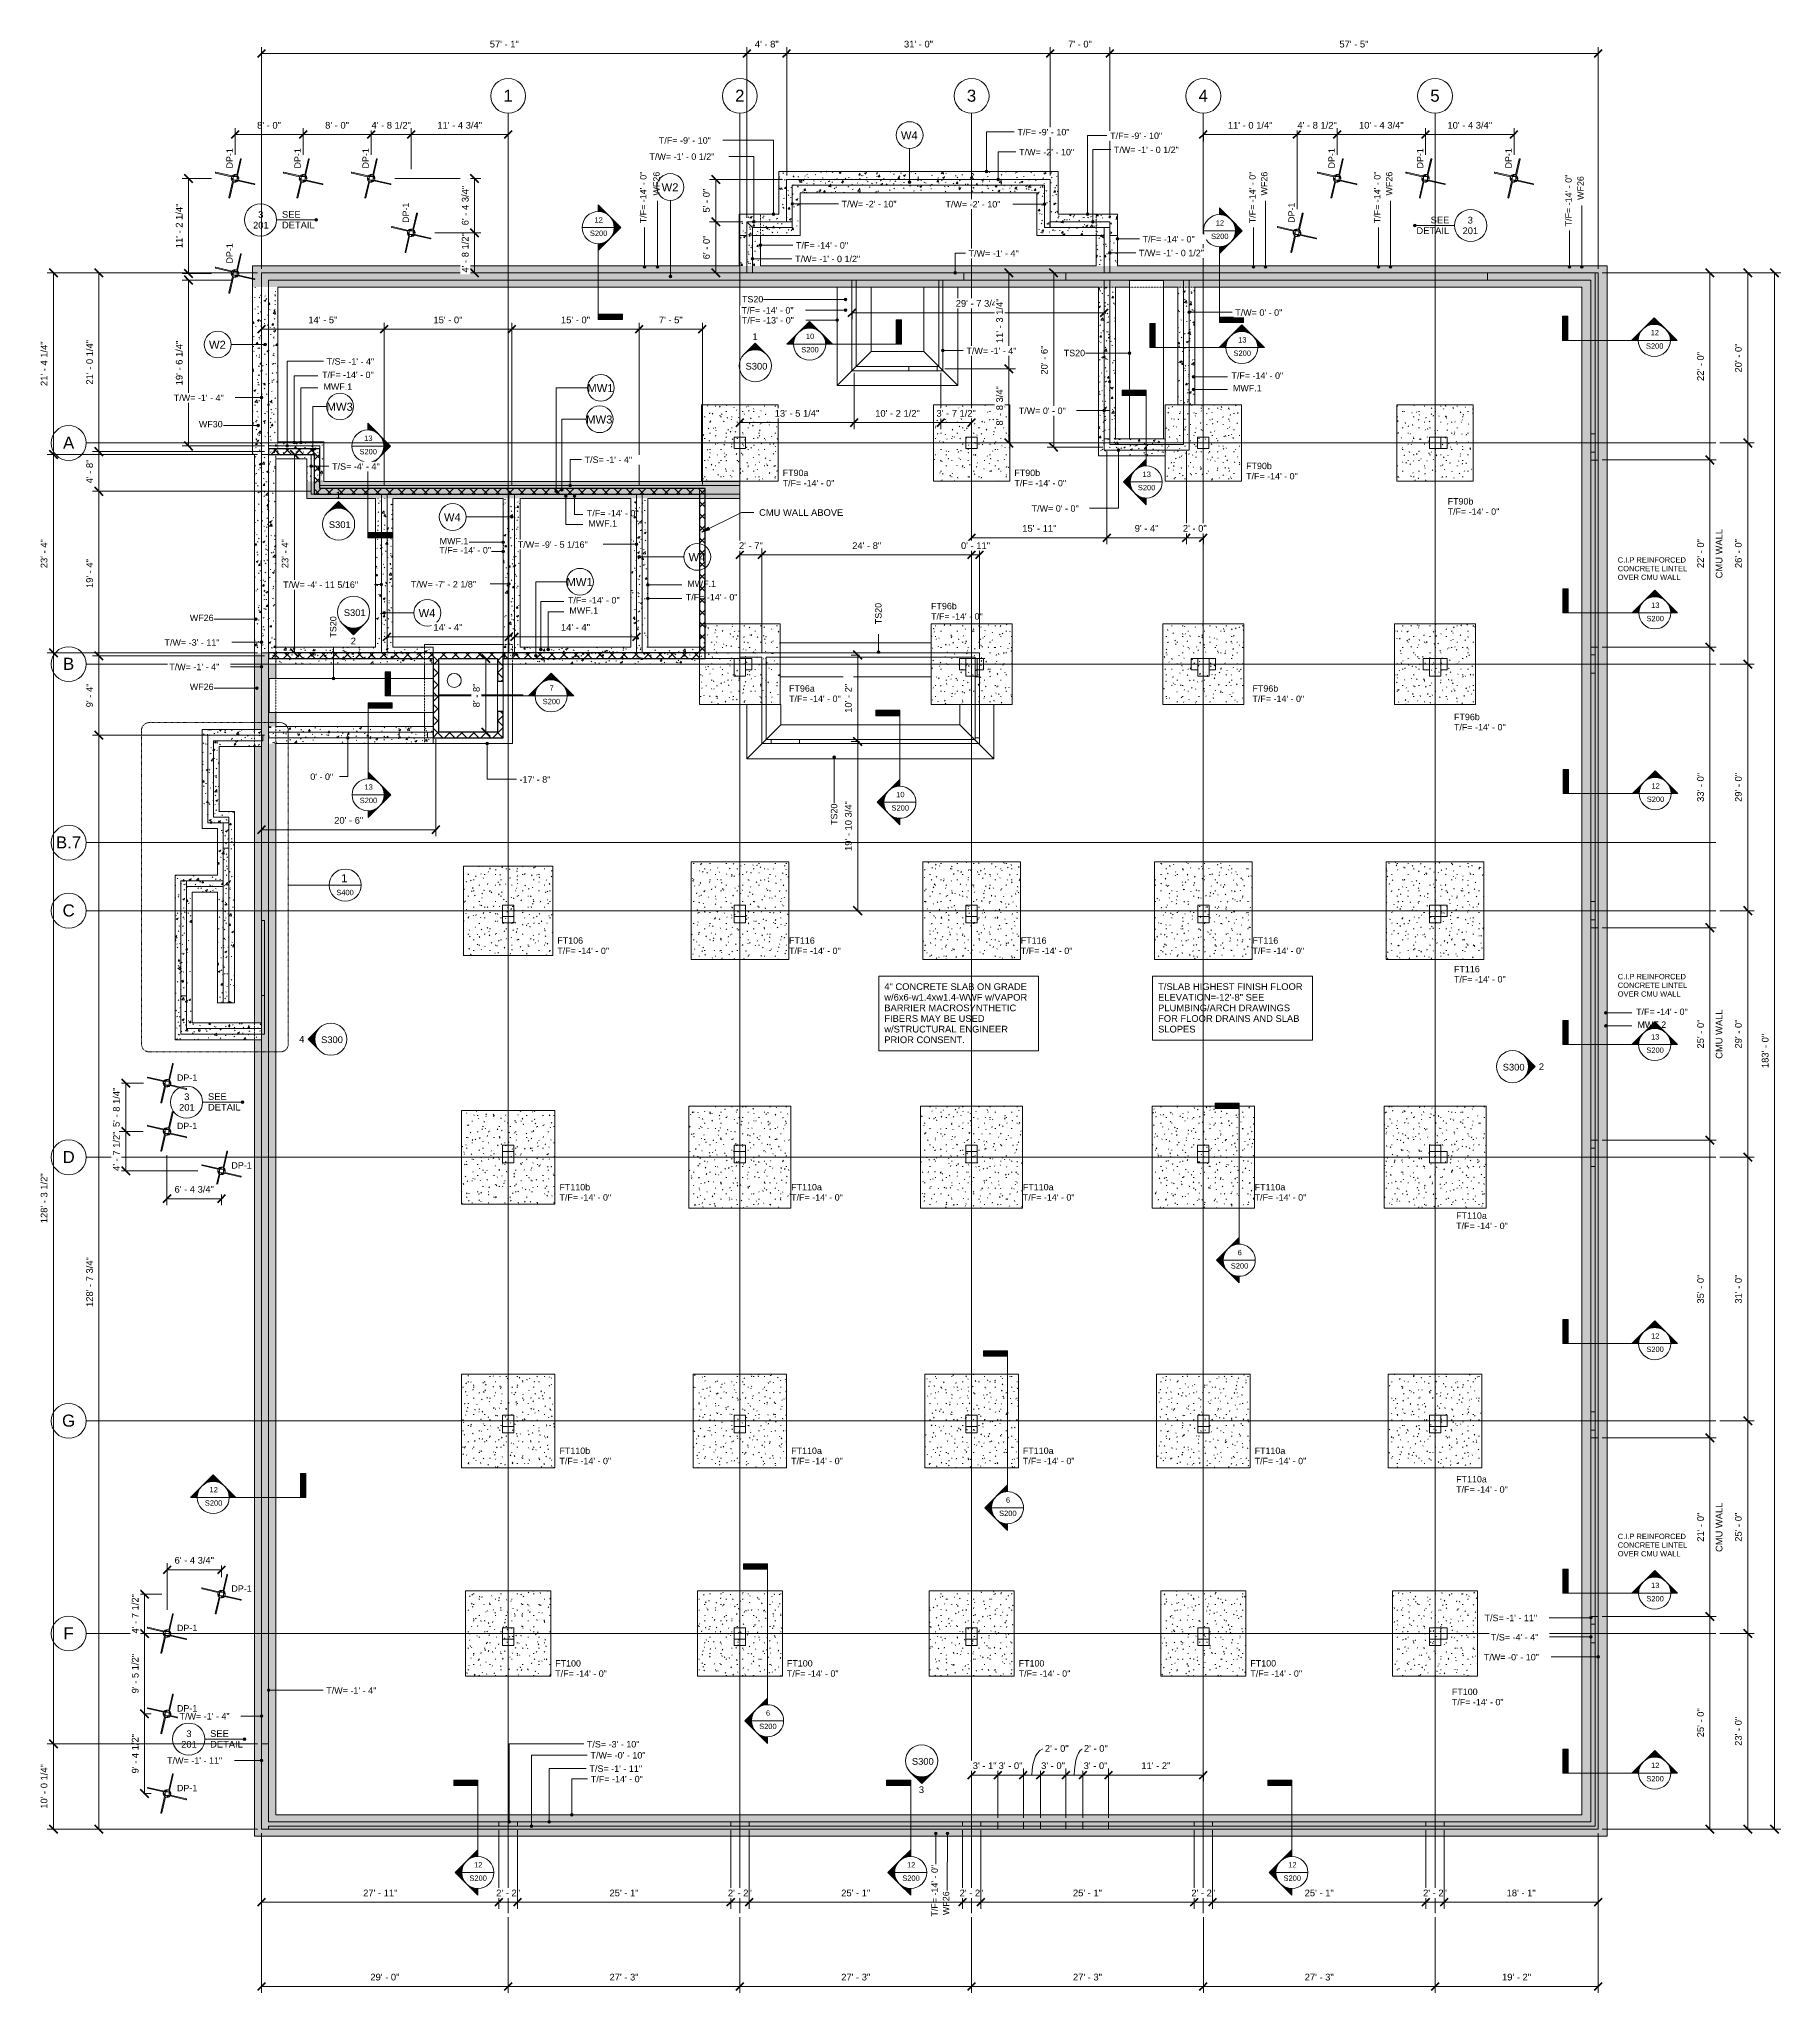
# Model space of a CAD drawing. Header units: inches. Extents: x -4143 to -1685, y 9660 to 12417.
import ezdxf

# ---------------------------------------------------------------- set-up
doc = ezdxf.new("R2010")
doc.units = ezdxf.units.IN
doc.header["$MEASUREMENT"] = 0
for name, pattern in [('Línea de rejilla', [0.875, 0.5, -0.125, 0.125, -0.125]), ('Trazo', [0.25, 0.125, -0.125]), ('Trazo punto', [0.625, 0.25, -0.1875, 0, -0.1875])]:
    doc.linetypes.add(name, pattern=pattern)
for name, color, linetype, lineweight in [('A-ANNO-DIMS', 211, 'Continuous', 9), ('A-ANNO-DIMS-96', 211, 'Continuous', 9), ('A-ANNO-NOTE', 131, 'Continuous', 9), ('A-ANNO-SYMB', 150, 'Continuous', 9), ('A-DETL-GENF', 92, 'Continuous', 9), ('A-DETL-THIN', 151, 'Continuous', 9), ('A-FLOR', 192, 'Continuous', 9), ('A-FLOR-HDLN', 190, 'Trazo', 18), ('A-WALL', 113, 'Continuous', 9), ('A-WALL-HDLN', 110, 'Trazo', 18), ('A-WALL-IDEN', 211, 'Continuous', 9), ('A-WALL-PATT', 111, 'Continuous', 25), ('G-ANNO-DIMS', 111, 'Continuous', 9), ('G-ANNO-SYMB', 111, 'Continuous', 9), ('G-ANNO-TEXT', 231, 'Continuous', 9), ('S-BEAM', 12, 'Continuous', 9), ('S-BEAM-IDEN', 2, 'Continuous', 9), ('S-COLS', 52, 'Continuous', 9), ('S-COLS-HDLN', 52, 'Trazo', 9), ('S-FNDN', 32, 'Continuous', 9), ('S-FNDN-HDLN', 4, 'Trazo', 9), ('S-FNDN-IDEN', 2, 'Continuous', 9), ('S-GRID', 1, 'Continuous', 9), ('S-GRID-IDEN', 1, 'Continuous', 9)]:
    doc.layers.add(name, color=color, linetype=linetype, lineweight=lineweight)
doc.styles.add('Arial', font='arial.ttf', dxfattribs={"height": 9.448819})
doc.styles.add('Arial_1', font='arial.ttf', dxfattribs={"height": 17.007874})
doc.styles.add('Arial_2', font='arial.ttf', dxfattribs={"height": 9})
doc.styles.add('Arial_3', font='arial.ttf', dxfattribs={"height": 9.070866})
doc.styles.add('Arial_4', font='arial.ttf', dxfattribs={"height": 11.338583})
doc.styles.add('Arial_5', font='arial.ttf', dxfattribs={"height": 7.559055})
doc.dimstyles.new('Diagonal_-_Arial_2_5_mm', dxfattribs={"dimscale": 12, "dimtxt": 9.640246, "dimasz": 0.944882, "dimexe": 0.755906, "dimexo": 0.472441, "dimgap": 0.472441, "dimtad": 1, "dimdec": 4, "dimrnd": 0.0625, "dimzin": 1, "dimdsep": 46, "dimlunit": 4, "dimtxsty": 'Arial', "dimblk1": 'OBLIQUE', "dimblk2": 'OBLIQUE', "dimsah": 1, "dimcen": 0.09, "dimazin": 0, "dimtfac": 1, "dimtdec": 4, "dimtix": 1, "dimtmove": 0, "dimatfit": 3, "dimfxl": 1, "dimtvp": 1, "dimtfill": 1, "dimfrac": 2, "dimtolj": 1, "dimtzin": 0, "dimarcsym": 2})
doc.dimstyles.new('Diagonal_-_Arial_2_5_rounding', dxfattribs={"dimscale": 12, "dimtxt": 9.640246, "dimasz": 0.944882, "dimexe": 0.755906, "dimexo": 0.472441, "dimgap": 0.472441, "dimtad": 1, "dimrnd": 0.25, "dimzin": 1, "dimdsep": 46, "dimlunit": 4, "dimtxsty": 'Arial', "dimblk1": 'OBLIQUE', "dimblk2": 'OBLIQUE', "dimsah": 1, "dimcen": 0.09, "dimazin": 0, "dimtfac": 1, "dimtdec": 4, "dimtix": 1, "dimtmove": 0, "dimatfit": 3, "dimfxl": 1, "dimtvp": 1, "dimtfill": 1, "dimfrac": 2, "dimtolj": 1, "dimtzin": 0, "dimarcsym": 2})
doc.dimstyles.new('Diagonal_-_Arial_2_5_rounding_1', dxfattribs={"dimscale": 12, "dimtxt": 9.640246, "dimasz": 0.944882, "dimexe": 0.755906, "dimexo": 0.472441, "dimgap": 0.472441, "dimtad": 1, "dimrnd": 0.25, "dimzin": 1, "dimdsep": 46, "dimlunit": 4, "dimtxsty": 'Arial', "dimblk1": 'OBLIQUE', "dimblk2": 'OBLIQUE', "dimsah": 1, "dimcen": 0.09, "dimazin": 0, "dimtfac": 1, "dimtdec": 4, "dimtix": 1, "dimtmove": 1, "dimatfit": 3, "dimfxl": 1, "dimtvp": 1, "dimtfill": 1, "dimfrac": 2, "dimtolj": 1, "dimtzin": 0, "dimarcsym": 2})
pattern_1 = [(0, (0, 0), (30.72, 7.68), [1.267, -21.773, 1.267, -21.773, -122.88]), (0, (0, 0), (30.72, 7.68), [-46.08, 1.267, -44.813, 1.267, -21.773, -53.76]), (0, (0, 0), (30.72, 7.68), [-115.2, 1.267, -14.093, 1.267, -37.133]), (120, (11.52, 3.84), (-22.011075, 22.7643004), [1.267, -21.773, 1.267, -21.773, -122.88]), (120, (11.52, 3.84), (-22.011075, 22.7643004), [-46.08, 1.267, -44.813, 1.267, -21.773, -53.76]), (120, (11.52, 3.84), (-22.011075, 22.7643004), [-115.2, 1.267, -14.093, 1.267, -37.133]), (240, (15.36, 19.2), (-8.708925, -30.4443004), [1.267, -21.773, 1.267, -21.773, -122.88]), (240, (15.36, 19.2), (-8.708925, -30.4443004), [-46.08, 1.267, -44.813, 1.267, -21.773, -53.76]), (240, (15.36, 19.2), (-8.708925, -30.4443004), [-115.2, 1.267, -14.093, 1.267, -37.133])]
pattern_2 = [(50, (0, 0), (27.5427, -2.40992), [2.88, -31.68]), (355, (0, 0), (-5.327844, 28.884266), [2.304, -25.344]), (100.451, (2.295, -0.2), (22.215316, 26.47393), [2.448, -26.924]), (46.184, (0, 7.68), (40.981875, -6.35642), [4.32, -47.52]), (96.636, (3.415, 7.15), (35.89075, 37.40619), [3.671, -40.386]), (351.184, (0, 7.68), (35.89097, 37.40622), [3.456, -38.016]), (21, (3.84, 5.76), (22.921036, -15.46073), [2.88, -31.68]), (326, (3.84, 5.76), (9.34353, 27.84574), [2.304, -25.344]), (71.451, (5.75, 4.472), (32.26477, 12.38442), [2.448, -26.924]), (37.5, (0, 0), (0.466855, 12.782707), [1.267, -23.77, 1.267, -24.461, -25.44]), (37.5, (0, 0), (0.466855, 12.782707), [-50.765, 1.267, -24.173]), (7.5, (0, 0), (10.10159, 15.14509), [1.267, -13.402, 1.267, -23.194, -9.696]), (7.5, (0, 0), (10.10159, 15.14509), [-39.13, 1.267, -8.429]), (327.5, (-8.563, 0), (20.499161, -0.86578), [1.267, -8.333, 1.267, -28.685, -39.744]), (327.5, (-8.563, 0), (20.499161, -0.86578), [-39.552, 1.267, -38.477]), (317.5, (-12.403, 0), (22.39478, 3.844288), [1.267, -11.213, 1.267, -18.624, -28.224]), (317.5, (-12.403, 0), (22.39478, 3.844288), [-32.371, 1.267, -26.957])]
pattern_3 = [(45, (0, 0), (-8.485281, 8.485281), []), (135, (0, 0), (-8.485281, -8.485281), [])]
pattern_4 = [(0, (3154.324, -11847.189), (30.72, 7.68), [1.267, -21.773, 1.267, -21.773, -122.88]), (0, (3154.324, -11847.189), (30.72, 7.68), [-46.08, 1.267, -44.813, 1.267, -21.773, -53.76]), (0, (3154.324, -11847.189), (30.72, 7.68), [-115.2, 1.267, -14.093, 1.267, -37.133]), (120, (3165.844, -11843.349), (-22.011075, 22.7643004), [1.267, -21.773, 1.267, -21.773, -122.88]), (120, (3165.844, -11843.349), (-22.011075, 22.7643004), [-46.08, 1.267, -44.813, 1.267, -21.773, -53.76]), (120, (3165.844, -11843.349), (-22.011075, 22.7643004), [-115.2, 1.267, -14.093, 1.267, -37.133]), (240, (3169.684, -11827.989), (-8.708925, -30.4443004), [1.267, -21.773, 1.267, -21.773, -122.88]), (240, (3169.684, -11827.989), (-8.708925, -30.4443004), [-46.08, 1.267, -44.813, 1.267, -21.773, -53.76]), (240, (3169.684, -11827.989), (-8.708925, -30.4443004), [-115.2, 1.267, -14.093, 1.267, -37.133])]
pattern_5 = [(0, (2827.324, -11847.189), (30.72, 7.68), [1.267, -21.773, 1.267, -21.773, -122.88]), (0, (2827.324, -11847.189), (30.72, 7.68), [-46.08, 1.267, -44.813, 1.267, -21.773, -53.76]), (0, (2827.324, -11847.189), (30.72, 7.68), [-115.2, 1.267, -14.093, 1.267, -37.133]), (120, (2838.844, -11843.349), (-22.011075, 22.7643004), [1.267, -21.773, 1.267, -21.773, -122.88]), (120, (2838.844, -11843.349), (-22.011075, 22.7643004), [-46.08, 1.267, -44.813, 1.267, -21.773, -53.76]), (120, (2838.844, -11843.349), (-22.011075, 22.7643004), [-115.2, 1.267, -14.093, 1.267, -37.133]), (240, (2842.684, -11827.989), (-8.708925, -30.4443004), [1.267, -21.773, 1.267, -21.773, -122.88]), (240, (2842.684, -11827.989), (-8.708925, -30.4443004), [-46.08, 1.267, -44.813, 1.267, -21.773, -53.76]), (240, (2842.684, -11827.989), (-8.708925, -30.4443004), [-115.2, 1.267, -14.093, 1.267, -37.133])]
pattern_6 = [(0, (2172.339, -11846.205), (30.72, 7.68), [1.267, -21.773, 1.267, -21.773, -122.88]), (0, (2172.339, -11846.205), (30.72, 7.68), [-46.08, 1.267, -44.813, 1.267, -21.773, -53.76]), (0, (2172.339, -11846.205), (30.72, 7.68), [-115.2, 1.267, -14.093, 1.267, -37.133]), (120, (2183.859, -11842.365), (-22.011075, 22.7643004), [1.267, -21.773, 1.267, -21.773, -122.88]), (120, (2183.859, -11842.365), (-22.011075, 22.7643004), [-46.08, 1.267, -44.813, 1.267, -21.773, -53.76]), (120, (2183.859, -11842.365), (-22.011075, 22.7643004), [-115.2, 1.267, -14.093, 1.267, -37.133]), (240, (2187.699, -11827.005), (-8.708925, -30.4443004), [1.267, -21.773, 1.267, -21.773, -122.88]), (240, (2187.699, -11827.005), (-8.708925, -30.4443004), [-46.08, 1.267, -44.813, 1.267, -21.773, -53.76]), (240, (2187.699, -11827.005), (-8.708925, -30.4443004), [-115.2, 1.267, -14.093, 1.267, -37.133])]
pattern_7 = [(270, (-10840.174, -3153.339), (7.68, -30.72), [1.267, -21.773, 1.267, -21.773, -122.88]), (270, (-10840.174, -3153.339), (7.68, -30.72), [-46.08, 1.267, -44.813, 1.267, -21.773, -53.76]), (270, (-10840.174, -3153.339), (7.68, -30.72), [-115.2, 1.267, -14.093, 1.267, -37.133]), (30, (-10836.334, -3164.859), (22.7643004, 22.011075), [1.267, -21.773, 1.267, -21.773, -122.88]), (30, (-10836.334, -3164.859), (22.7643004, 22.011075), [-46.08, 1.267, -44.813, 1.267, -21.773, -53.76]), (30, (-10836.334, -3164.859), (22.7643004, 22.011075), [-115.2, 1.267, -14.093, 1.267, -37.133]), (150, (-10820.974, -3168.699), (-30.4443004, 8.708925), [1.267, -21.773, 1.267, -21.773, -122.88]), (150, (-10820.974, -3168.699), (-30.4443004, 8.708925), [-46.08, 1.267, -44.813, 1.267, -21.773, -53.76]), (150, (-10820.974, -3168.699), (-30.4443004, 8.708925), [-115.2, 1.267, -14.093, 1.267, -37.133])]
pattern_8 = [(90, (10466.205, 3155.308), (-7.68, 30.72), [1.267, -21.773, 1.267, -21.773, -122.88]), (90, (10466.205, 3155.308), (-7.68, 30.72), [-46.08, 1.267, -44.813, 1.267, -21.773, -53.76]), (90, (10466.205, 3155.308), (-7.68, 30.72), [-115.2, 1.267, -14.093, 1.267, -37.133]), (210, (10462.365, 3166.828), (-22.7643004, -22.011075), [1.267, -21.773, 1.267, -21.773, -122.88]), (210, (10462.365, 3166.828), (-22.7643004, -22.011075), [-46.08, 1.267, -44.813, 1.267, -21.773, -53.76]), (210, (10462.365, 3166.828), (-22.7643004, -22.011075), [-115.2, 1.267, -14.093, 1.267, -37.133]), (330, (10447.005, 3170.668), (30.4443004, -8.708925), [1.267, -21.773, 1.267, -21.773, -122.88]), (330, (10447.005, 3170.668), (30.4443004, -8.708925), [-46.08, 1.267, -44.813, 1.267, -21.773, -53.76]), (330, (10447.005, 3170.668), (30.4443004, -8.708925), [-115.2, 1.267, -14.093, 1.267, -37.133])]
pattern_9 = [(90, (11186.205, 3155.308), (-7.68, 30.72), [1.267, -21.773, 1.267, -21.773, -122.88]), (90, (11186.205, 3155.308), (-7.68, 30.72), [-46.08, 1.267, -44.813, 1.267, -21.773, -53.76]), (90, (11186.205, 3155.308), (-7.68, 30.72), [-115.2, 1.267, -14.093, 1.267, -37.133]), (210, (11182.365, 3166.828), (-22.7643004, -22.011075), [1.267, -21.773, 1.267, -21.773, -122.88]), (210, (11182.365, 3166.828), (-22.7643004, -22.011075), [-46.08, 1.267, -44.813, 1.267, -21.773, -53.76]), (210, (11182.365, 3166.828), (-22.7643004, -22.011075), [-115.2, 1.267, -14.093, 1.267, -37.133]), (330, (11167.005, 3170.668), (30.4443004, -8.708925), [1.267, -21.773, 1.267, -21.773, -122.88]), (330, (11167.005, 3170.668), (30.4443004, -8.708925), [-46.08, 1.267, -44.813, 1.267, -21.773, -53.76]), (330, (11167.005, 3170.668), (30.4443004, -8.708925), [-115.2, 1.267, -14.093, 1.267, -37.133])]
pattern_10 = [(90, (10166.205, 3155.308), (-7.68, 30.72), [1.267, -21.773, 1.267, -21.773, -122.88]), (90, (10166.205, 3155.308), (-7.68, 30.72), [-46.08, 1.267, -44.813, 1.267, -21.773, -53.76]), (90, (10166.205, 3155.308), (-7.68, 30.72), [-115.2, 1.267, -14.093, 1.267, -37.133]), (210, (10162.365, 3166.828), (-22.7643004, -22.011075), [1.267, -21.773, 1.267, -21.773, -122.88]), (210, (10162.365, 3166.828), (-22.7643004, -22.011075), [-46.08, 1.267, -44.813, 1.267, -21.773, -53.76]), (210, (10162.365, 3166.828), (-22.7643004, -22.011075), [-115.2, 1.267, -14.093, 1.267, -37.133]), (330, (10147.005, 3170.668), (30.4443004, -8.708925), [1.267, -21.773, 1.267, -21.773, -122.88]), (330, (10147.005, 3170.668), (30.4443004, -8.708925), [-46.08, 1.267, -44.813, 1.267, -21.773, -53.76]), (330, (10147.005, 3170.668), (30.4443004, -8.708925), [-115.2, 1.267, -14.093, 1.267, -37.133])]
pattern_11 = [(270, (-10840.174, -2826.339), (7.68, -30.72), [1.267, -21.773, 1.267, -21.773, -122.88]), (270, (-10840.174, -2826.339), (7.68, -30.72), [-46.08, 1.267, -44.813, 1.267, -21.773, -53.76]), (270, (-10840.174, -2826.339), (7.68, -30.72), [-115.2, 1.267, -14.093, 1.267, -37.133]), (30, (-10836.334, -2837.859), (22.7643004, 22.011075), [1.267, -21.773, 1.267, -21.773, -122.88]), (30, (-10836.334, -2837.859), (22.7643004, 22.011075), [-46.08, 1.267, -44.813, 1.267, -21.773, -53.76]), (30, (-10836.334, -2837.859), (22.7643004, 22.011075), [-115.2, 1.267, -14.093, 1.267, -37.133]), (150, (-10820.974, -2841.699), (-30.4443004, 8.708925), [1.267, -21.773, 1.267, -21.773, -122.88]), (150, (-10820.974, -2841.699), (-30.4443004, 8.708925), [-46.08, 1.267, -44.813, 1.267, -21.773, -53.76]), (150, (-10820.974, -2841.699), (-30.4443004, 8.708925), [-115.2, 1.267, -14.093, 1.267, -37.133])]
pattern_12 = [(90, (10466.205, 2828.308), (-7.68, 30.72), [1.267, -21.773, 1.267, -21.773, -122.88]), (90, (10466.205, 2828.308), (-7.68, 30.72), [-46.08, 1.267, -44.813, 1.267, -21.773, -53.76]), (90, (10466.205, 2828.308), (-7.68, 30.72), [-115.2, 1.267, -14.093, 1.267, -37.133]), (210, (10462.365, 2839.828), (-22.7643004, -22.011075), [1.267, -21.773, 1.267, -21.773, -122.88]), (210, (10462.365, 2839.828), (-22.7643004, -22.011075), [-46.08, 1.267, -44.813, 1.267, -21.773, -53.76]), (210, (10462.365, 2839.828), (-22.7643004, -22.011075), [-115.2, 1.267, -14.093, 1.267, -37.133]), (330, (10447.005, 2843.668), (30.4443004, -8.708925), [1.267, -21.773, 1.267, -21.773, -122.88]), (330, (10447.005, 2843.668), (30.4443004, -8.708925), [-46.08, 1.267, -44.813, 1.267, -21.773, -53.76]), (330, (10447.005, 2843.668), (30.4443004, -8.708925), [-115.2, 1.267, -14.093, 1.267, -37.133])]
pattern_13 = [(90, (11186.205, 2828.308), (-7.68, 30.72), [1.267, -21.773, 1.267, -21.773, -122.88]), (90, (11186.205, 2828.308), (-7.68, 30.72), [-46.08, 1.267, -44.813, 1.267, -21.773, -53.76]), (90, (11186.205, 2828.308), (-7.68, 30.72), [-115.2, 1.267, -14.093, 1.267, -37.133]), (210, (11182.365, 2839.828), (-22.7643004, -22.011075), [1.267, -21.773, 1.267, -21.773, -122.88]), (210, (11182.365, 2839.828), (-22.7643004, -22.011075), [-46.08, 1.267, -44.813, 1.267, -21.773, -53.76]), (210, (11182.365, 2839.828), (-22.7643004, -22.011075), [-115.2, 1.267, -14.093, 1.267, -37.133]), (330, (11167.005, 2843.668), (30.4443004, -8.708925), [1.267, -21.773, 1.267, -21.773, -122.88]), (330, (11167.005, 2843.668), (30.4443004, -8.708925), [-46.08, 1.267, -44.813, 1.267, -21.773, -53.76]), (330, (11167.005, 2843.668), (30.4443004, -8.708925), [-115.2, 1.267, -14.093, 1.267, -37.133])]
pattern_14 = [(90, (11534.205, 2501.308), (-7.68, 30.72), [1.267, -21.773, 1.267, -21.773, -122.88]), (90, (11534.205, 2501.308), (-7.68, 30.72), [-46.08, 1.267, -44.813, 1.267, -21.773, -53.76]), (90, (11534.205, 2501.308), (-7.68, 30.72), [-115.2, 1.267, -14.093, 1.267, -37.133]), (210, (11530.365, 2512.828), (-22.7643004, -22.011075), [1.267, -21.773, 1.267, -21.773, -122.88]), (210, (11530.365, 2512.828), (-22.7643004, -22.011075), [-46.08, 1.267, -44.813, 1.267, -21.773, -53.76]), (210, (11530.365, 2512.828), (-22.7643004, -22.011075), [-115.2, 1.267, -14.093, 1.267, -37.133]), (330, (11515.005, 2516.668), (30.4443004, -8.708925), [1.267, -21.773, 1.267, -21.773, -122.88]), (330, (11515.005, 2516.668), (30.4443004, -8.708925), [-46.08, 1.267, -44.813, 1.267, -21.773, -53.76]), (330, (11515.005, 2516.668), (30.4443004, -8.708925), [-115.2, 1.267, -14.093, 1.267, -37.133])]
pattern_15 = [(270, (-10840.174, -2499.339), (7.68, -30.72), [1.267, -21.773, 1.267, -21.773, -122.88]), (270, (-10840.174, -2499.339), (7.68, -30.72), [-46.08, 1.267, -44.813, 1.267, -21.773, -53.76]), (270, (-10840.174, -2499.339), (7.68, -30.72), [-115.2, 1.267, -14.093, 1.267, -37.133]), (30, (-10836.334, -2510.859), (22.7643004, 22.011075), [1.267, -21.773, 1.267, -21.773, -122.88]), (30, (-10836.334, -2510.859), (22.7643004, 22.011075), [-46.08, 1.267, -44.813, 1.267, -21.773, -53.76]), (30, (-10836.334, -2510.859), (22.7643004, 22.011075), [-115.2, 1.267, -14.093, 1.267, -37.133]), (150, (-10820.974, -2514.699), (-30.4443004, 8.708925), [1.267, -21.773, 1.267, -21.773, -122.88]), (150, (-10820.974, -2514.699), (-30.4443004, 8.708925), [-46.08, 1.267, -44.813, 1.267, -21.773, -53.76]), (150, (-10820.974, -2514.699), (-30.4443004, 8.708925), [-115.2, 1.267, -14.093, 1.267, -37.133])]
pattern_16 = [(90, (10466.205, 2501.308), (-7.68, 30.72), [1.267, -21.773, 1.267, -21.773, -122.88]), (90, (10466.205, 2501.308), (-7.68, 30.72), [-46.08, 1.267, -44.813, 1.267, -21.773, -53.76]), (90, (10466.205, 2501.308), (-7.68, 30.72), [-115.2, 1.267, -14.093, 1.267, -37.133]), (210, (10462.365, 2512.828), (-22.7643004, -22.011075), [1.267, -21.773, 1.267, -21.773, -122.88]), (210, (10462.365, 2512.828), (-22.7643004, -22.011075), [-46.08, 1.267, -44.813, 1.267, -21.773, -53.76]), (210, (10462.365, 2512.828), (-22.7643004, -22.011075), [-115.2, 1.267, -14.093, 1.267, -37.133]), (330, (10447.005, 2516.668), (30.4443004, -8.708925), [1.267, -21.773, 1.267, -21.773, -122.88]), (330, (10447.005, 2516.668), (30.4443004, -8.708925), [-46.08, 1.267, -44.813, 1.267, -21.773, -53.76]), (330, (10447.005, 2516.668), (30.4443004, -8.708925), [-115.2, 1.267, -14.093, 1.267, -37.133])]
pattern_17 = [(90, (11186.205, 2501.308), (-7.68, 30.72), [1.267, -21.773, 1.267, -21.773, -122.88]), (90, (11186.205, 2501.308), (-7.68, 30.72), [-46.08, 1.267, -44.813, 1.267, -21.773, -53.76]), (90, (11186.205, 2501.308), (-7.68, 30.72), [-115.2, 1.267, -14.093, 1.267, -37.133]), (210, (11182.365, 2512.828), (-22.7643004, -22.011075), [1.267, -21.773, 1.267, -21.773, -122.88]), (210, (11182.365, 2512.828), (-22.7643004, -22.011075), [-46.08, 1.267, -44.813, 1.267, -21.773, -53.76]), (210, (11182.365, 2512.828), (-22.7643004, -22.011075), [-115.2, 1.267, -14.093, 1.267, -37.133]), (330, (11167.005, 2516.668), (30.4443004, -8.708925), [1.267, -21.773, 1.267, -21.773, -122.88]), (330, (11167.005, 2516.668), (30.4443004, -8.708925), [-46.08, 1.267, -44.813, 1.267, -21.773, -53.76]), (330, (11167.005, 2516.668), (30.4443004, -8.708925), [-115.2, 1.267, -14.093, 1.267, -37.133])]
pattern_18 = [(90, (11534.205, 2174.308), (-7.68, 30.72), [1.267, -21.773, 1.267, -21.773, -122.88]), (90, (11534.205, 2174.308), (-7.68, 30.72), [-46.08, 1.267, -44.813, 1.267, -21.773, -53.76]), (90, (11534.205, 2174.308), (-7.68, 30.72), [-115.2, 1.267, -14.093, 1.267, -37.133]), (210, (11530.365, 2185.828), (-22.7643004, -22.011075), [1.267, -21.773, 1.267, -21.773, -122.88]), (210, (11530.365, 2185.828), (-22.7643004, -22.011075), [-46.08, 1.267, -44.813, 1.267, -21.773, -53.76]), (210, (11530.365, 2185.828), (-22.7643004, -22.011075), [-115.2, 1.267, -14.093, 1.267, -37.133]), (330, (11515.005, 2189.668), (30.4443004, -8.708925), [1.267, -21.773, 1.267, -21.773, -122.88]), (330, (11515.005, 2189.668), (30.4443004, -8.708925), [-46.08, 1.267, -44.813, 1.267, -21.773, -53.76]), (330, (11515.005, 2189.668), (30.4443004, -8.708925), [-115.2, 1.267, -14.093, 1.267, -37.133])]
pattern_19 = [(270, (-10840.174, -2172.339), (7.68, -30.72), [1.267, -21.773, 1.267, -21.773, -122.88]), (270, (-10840.174, -2172.339), (7.68, -30.72), [-46.08, 1.267, -44.813, 1.267, -21.773, -53.76]), (270, (-10840.174, -2172.339), (7.68, -30.72), [-115.2, 1.267, -14.093, 1.267, -37.133]), (30, (-10836.334, -2183.859), (22.7643004, 22.011075), [1.267, -21.773, 1.267, -21.773, -122.88]), (30, (-10836.334, -2183.859), (22.7643004, 22.011075), [-46.08, 1.267, -44.813, 1.267, -21.773, -53.76]), (30, (-10836.334, -2183.859), (22.7643004, 22.011075), [-115.2, 1.267, -14.093, 1.267, -37.133]), (150, (-10820.974, -2187.699), (-30.4443004, 8.708925), [1.267, -21.773, 1.267, -21.773, -122.88]), (150, (-10820.974, -2187.699), (-30.4443004, 8.708925), [-46.08, 1.267, -44.813, 1.267, -21.773, -53.76]), (150, (-10820.974, -2187.699), (-30.4443004, 8.708925), [-115.2, 1.267, -14.093, 1.267, -37.133])]
pattern_20 = [(90, (10466.205, 2174.308), (-7.68, 30.72), [1.267, -21.773, 1.267, -21.773, -122.88]), (90, (10466.205, 2174.308), (-7.68, 30.72), [-46.08, 1.267, -44.813, 1.267, -21.773, -53.76]), (90, (10466.205, 2174.308), (-7.68, 30.72), [-115.2, 1.267, -14.093, 1.267, -37.133]), (210, (10462.365, 2185.828), (-22.7643004, -22.011075), [1.267, -21.773, 1.267, -21.773, -122.88]), (210, (10462.365, 2185.828), (-22.7643004, -22.011075), [-46.08, 1.267, -44.813, 1.267, -21.773, -53.76]), (210, (10462.365, 2185.828), (-22.7643004, -22.011075), [-115.2, 1.267, -14.093, 1.267, -37.133]), (330, (10447.005, 2189.668), (30.4443004, -8.708925), [1.267, -21.773, 1.267, -21.773, -122.88]), (330, (10447.005, 2189.668), (30.4443004, -8.708925), [-46.08, 1.267, -44.813, 1.267, -21.773, -53.76]), (330, (10447.005, 2189.668), (30.4443004, -8.708925), [-115.2, 1.267, -14.093, 1.267, -37.133])]
pattern_21 = [(90, (11186.205, 2174.308), (-7.68, 30.72), [1.267, -21.773, 1.267, -21.773, -122.88]), (90, (11186.205, 2174.308), (-7.68, 30.72), [-46.08, 1.267, -44.813, 1.267, -21.773, -53.76]), (90, (11186.205, 2174.308), (-7.68, 30.72), [-115.2, 1.267, -14.093, 1.267, -37.133]), (210, (11182.365, 2185.828), (-22.7643004, -22.011075), [1.267, -21.773, 1.267, -21.773, -122.88]), (210, (11182.365, 2185.828), (-22.7643004, -22.011075), [-46.08, 1.267, -44.813, 1.267, -21.773, -53.76]), (210, (11182.365, 2185.828), (-22.7643004, -22.011075), [-115.2, 1.267, -14.093, 1.267, -37.133]), (330, (11167.005, 2189.668), (30.4443004, -8.708925), [1.267, -21.773, 1.267, -21.773, -122.88]), (330, (11167.005, 2189.668), (30.4443004, -8.708925), [-46.08, 1.267, -44.813, 1.267, -21.773, -53.76]), (330, (11167.005, 2189.668), (30.4443004, -8.708925), [-115.2, 1.267, -14.093, 1.267, -37.133])]
pattern_22 = [(90, (10166.205, 2828.308), (-7.68, 30.72), [1.267, -21.773, 1.267, -21.773, -122.88]), (90, (10166.205, 2828.308), (-7.68, 30.72), [-46.08, 1.267, -44.813, 1.267, -21.773, -53.76]), (90, (10166.205, 2828.308), (-7.68, 30.72), [-115.2, 1.267, -14.093, 1.267, -37.133]), (210, (10162.365, 2839.828), (-22.7643004, -22.011075), [1.267, -21.773, 1.267, -21.773, -122.88]), (210, (10162.365, 2839.828), (-22.7643004, -22.011075), [-46.08, 1.267, -44.813, 1.267, -21.773, -53.76]), (210, (10162.365, 2839.828), (-22.7643004, -22.011075), [-115.2, 1.267, -14.093, 1.267, -37.133]), (330, (10147.005, 2843.668), (30.4443004, -8.708925), [1.267, -21.773, 1.267, -21.773, -122.88]), (330, (10147.005, 2843.668), (30.4443004, -8.708925), [-46.08, 1.267, -44.813, 1.267, -21.773, -53.76]), (330, (10147.005, 2843.668), (30.4443004, -8.708925), [-115.2, 1.267, -14.093, 1.267, -37.133])]
pattern_23 = [(90, (10166.205, 2501.308), (-7.68, 30.72), [1.267, -21.773, 1.267, -21.773, -122.88]), (90, (10166.205, 2501.308), (-7.68, 30.72), [-46.08, 1.267, -44.813, 1.267, -21.773, -53.76]), (90, (10166.205, 2501.308), (-7.68, 30.72), [-115.2, 1.267, -14.093, 1.267, -37.133]), (210, (10162.365, 2512.828), (-22.7643004, -22.011075), [1.267, -21.773, 1.267, -21.773, -122.88]), (210, (10162.365, 2512.828), (-22.7643004, -22.011075), [-46.08, 1.267, -44.813, 1.267, -21.773, -53.76]), (210, (10162.365, 2512.828), (-22.7643004, -22.011075), [-115.2, 1.267, -14.093, 1.267, -37.133]), (330, (10147.005, 2516.668), (30.4443004, -8.708925), [1.267, -21.773, 1.267, -21.773, -122.88]), (330, (10147.005, 2516.668), (30.4443004, -8.708925), [-46.08, 1.267, -44.813, 1.267, -21.773, -53.76]), (330, (10147.005, 2516.668), (30.4443004, -8.708925), [-115.2, 1.267, -14.093, 1.267, -37.133])]
pattern_24 = [(90, (10166.205, 2174.308), (-7.68, 30.72), [1.267, -21.773, 1.267, -21.773, -122.88]), (90, (10166.205, 2174.308), (-7.68, 30.72), [-46.08, 1.267, -44.813, 1.267, -21.773, -53.76]), (90, (10166.205, 2174.308), (-7.68, 30.72), [-115.2, 1.267, -14.093, 1.267, -37.133]), (210, (10162.365, 2185.828), (-22.7643004, -22.011075), [1.267, -21.773, 1.267, -21.773, -122.88]), (210, (10162.365, 2185.828), (-22.7643004, -22.011075), [-46.08, 1.267, -44.813, 1.267, -21.773, -53.76]), (210, (10162.365, 2185.828), (-22.7643004, -22.011075), [-115.2, 1.267, -14.093, 1.267, -37.133]), (330, (10147.005, 2189.668), (30.4443004, -8.708925), [1.267, -21.773, 1.267, -21.773, -122.88]), (330, (10147.005, 2189.668), (30.4443004, -8.708925), [-46.08, 1.267, -44.813, 1.267, -21.773, -53.76]), (330, (10147.005, 2189.668), (30.4443004, -8.708925), [-115.2, 1.267, -14.093, 1.267, -37.133])]
pattern_25 = [(270, (-10840.174, -3480.339), (7.68, -30.72), [1.267, -21.773, 1.267, -21.773, -122.88]), (270, (-10840.174, -3480.339), (7.68, -30.72), [-46.08, 1.267, -44.813, 1.267, -21.773, -53.76]), (270, (-10840.174, -3480.339), (7.68, -30.72), [-115.2, 1.267, -14.093, 1.267, -37.133]), (30, (-10836.334, -3491.859), (22.7643004, 22.011075), [1.267, -21.773, 1.267, -21.773, -122.88]), (30, (-10836.334, -3491.859), (22.7643004, 22.011075), [-46.08, 1.267, -44.813, 1.267, -21.773, -53.76]), (30, (-10836.334, -3491.859), (22.7643004, 22.011075), [-115.2, 1.267, -14.093, 1.267, -37.133]), (150, (-10820.974, -3495.699), (-30.4443004, 8.708925), [1.267, -21.773, 1.267, -21.773, -122.88]), (150, (-10820.974, -3495.699), (-30.4443004, 8.708925), [-46.08, 1.267, -44.813, 1.267, -21.773, -53.76]), (150, (-10820.974, -3495.699), (-30.4443004, 8.708925), [-115.2, 1.267, -14.093, 1.267, -37.133])]
pattern_26 = [(90, (10466.205, 3482.308), (-7.68, 30.72), [1.267, -21.773, 1.267, -21.773, -122.88]), (90, (10466.205, 3482.308), (-7.68, 30.72), [-46.08, 1.267, -44.813, 1.267, -21.773, -53.76]), (90, (10466.205, 3482.308), (-7.68, 30.72), [-115.2, 1.267, -14.093, 1.267, -37.133]), (210, (10462.365, 3493.828), (-22.7643004, -22.011075), [1.267, -21.773, 1.267, -21.773, -122.88]), (210, (10462.365, 3493.828), (-22.7643004, -22.011075), [-46.08, 1.267, -44.813, 1.267, -21.773, -53.76]), (210, (10462.365, 3493.828), (-22.7643004, -22.011075), [-115.2, 1.267, -14.093, 1.267, -37.133]), (330, (10447.005, 3497.668), (30.4443004, -8.708925), [1.267, -21.773, 1.267, -21.773, -122.88]), (330, (10447.005, 3497.668), (30.4443004, -8.708925), [-46.08, 1.267, -44.813, 1.267, -21.773, -53.76]), (330, (10447.005, 3497.668), (30.4443004, -8.708925), [-115.2, 1.267, -14.093, 1.267, -37.133])]
pattern_27 = [(90, (10166.205, 3482.308), (-7.68, 30.72), [1.267, -21.773, 1.267, -21.773, -122.88]), (90, (10166.205, 3482.308), (-7.68, 30.72), [-46.08, 1.267, -44.813, 1.267, -21.773, -53.76]), (90, (10166.205, 3482.308), (-7.68, 30.72), [-115.2, 1.267, -14.093, 1.267, -37.133]), (210, (10162.365, 3493.828), (-22.7643004, -22.011075), [1.267, -21.773, 1.267, -21.773, -122.88]), (210, (10162.365, 3493.828), (-22.7643004, -22.011075), [-46.08, 1.267, -44.813, 1.267, -21.773, -53.76]), (210, (10162.365, 3493.828), (-22.7643004, -22.011075), [-115.2, 1.267, -14.093, 1.267, -37.133]), (330, (10147.005, 3497.668), (30.4443004, -8.708925), [1.267, -21.773, 1.267, -21.773, -122.88]), (330, (10147.005, 3497.668), (30.4443004, -8.708925), [-46.08, 1.267, -44.813, 1.267, -21.773, -53.76]), (330, (10147.005, 3497.668), (30.4443004, -8.708925), [-115.2, 1.267, -14.093, 1.267, -37.133])]
pattern_28 = [(90, (11186.205, 3482.308), (-7.68, 30.72), [1.267, -21.773, 1.267, -21.773, -122.88]), (90, (11186.205, 3482.308), (-7.68, 30.72), [-46.08, 1.267, -44.813, 1.267, -21.773, -53.76]), (90, (11186.205, 3482.308), (-7.68, 30.72), [-115.2, 1.267, -14.093, 1.267, -37.133]), (210, (11182.365, 3493.828), (-22.7643004, -22.011075), [1.267, -21.773, 1.267, -21.773, -122.88]), (210, (11182.365, 3493.828), (-22.7643004, -22.011075), [-46.08, 1.267, -44.813, 1.267, -21.773, -53.76]), (210, (11182.365, 3493.828), (-22.7643004, -22.011075), [-115.2, 1.267, -14.093, 1.267, -37.133]), (330, (11167.005, 3497.668), (30.4443004, -8.708925), [1.267, -21.773, 1.267, -21.773, -122.88]), (330, (11167.005, 3497.668), (30.4443004, -8.708925), [-46.08, 1.267, -44.813, 1.267, -21.773, -53.76]), (330, (11167.005, 3497.668), (30.4443004, -8.708925), [-115.2, 1.267, -14.093, 1.267, -37.133])]

msp = doc.modelspace()

# ---------------------------------------------------------------- texts
at = {"layer": 'A-ANNO-NOTE', "attachment_point": 1, "style": 'Arial'}
for s, insert, char_height, width in [('201', (-3841.34017, 12159.27661), 9.448819, 26.361), ('3', (-3834.09017, 12174.27661), 9.44882, 8.787), ('SEE', (-3800.55392, 12174.51343), 9.448819, 31.815), ('DETAIL', (-3800.55392, 12159.51343), 9.448819, 56.055), ('SEE', (-2179.54631, 12166.63941), 9.448819, 31.815), ('3', (-2127.26676, 12166.40259), 9.44882, 8.787), ('DETAIL', (-2199.54631, 12151.63941), 9.448819, 56.055), ('201', (-2134.51676, 12151.40259), 9.448819, 26.361), ('3', (-3938.49962, 10929.34747), 9.44882, 8.787), ('SEE', (-3904.96337, 10929.58429), 9.448819, 31.815), ('201', (-3945.74962, 10914.34747), 9.448819, 26.361), ('DETAIL', (-3904.96337, 10914.58429), 9.448819, 56.055), ('201', (-3942.74962, 10015.43409), 9.448819, 26.361), ('3', (-3935.49962, 10030.43409), 9.44882, 8.787), ('SEE', (-3901.96337, 10030.67091), 9.448819, 31.815), ('DETAIL', (-3901.96337, 10015.67091), 9.448819, 56.055)]:
    msp.add_mtext(s, dxfattribs=dict(at, insert=insert, char_height=char_height, width=width))
at = {"layer": 'A-ANNO-SYMB', "attachment_point": 1}
for s, insert, char_height, width, style in [('1', (-3717.03699, 11238.69524), 11.33858, 10.908, 'Arial_4'), ('S400', (-3723.84222, 11216.62547), 7.559055, 30.603, 'Arial_5')]:
    msp.add_mtext(s, dxfattribs=dict(at, insert=insert, char_height=char_height, width=width, style=style))
at = {"layer": 'A-WALL-IDEN', "char_height": 11.338583, "attachment_point": 1, "style": 'Arial_4'}
for s, insert, width in [('W2', (-3264.80044, 12213.69879), 30.3), ('MW3', (-3737.49844, 11903.99388), 46.359), ('W4', (-3571.94753, 11748.0849), 30.3), ('W4', (-3226.79187, 11691.74656), 30.3), ('MW1', (-3399.02236, 11656.66123), 46.359), ('W4', (-3607.75419, 11612.82071), 30.3)]:
    msp.add_mtext(s, dxfattribs=dict(at, insert=insert, width=width))
at = {"layer": 'G-ANNO-SYMB', "attachment_point": 1}
for s, insert, char_height, width, style in [('12', (-3359.3832, 12165.82441), 7.559055, 14.544, 'Arial_5'), ('S200', (-3366.01627, 12146.96841), 7.559055, 30.603, 'Arial_5'), ('S200', (-2489.46378, 12142.65558), 7.559055, 30.603, 'Arial_5'), ('13', (-2451.12904, 11996.53932), 7.559055, 14.544, 'Arial_5'), ('S200', (-3067.75278, 11982.61903), 7.559055, 30.603, 'Arial_5'), ('S200', (-2457.76211, 11977.68331), 7.559055, 30.603, 'Arial_5'), ('S300', (-3146.37121, 11960.21626), 9.448819, 36.966, 'Arial'), ('13', (-3684.51144, 11857.62441), 7.559055, 14.544, 'Arial_5'), ('S200', (-3691.14451, 11838.76841), 7.559055, 30.603, 'Arial_5'), ('1', (-3724.61184, 11778.52288), 9.44882, 8.787, 'Arial'), ('S301', (-3734.40431, 11736.64611), 9.448819, 36.966, 'Arial'), ('S301', (-3713.28636, 11612.48277), 9.448819, 36.966, 'Arial'), ('13', (-1868.34537, 11622.08436), 7.559055, 14.544, 'Arial_5'), ('S200', (-1874.97844, 11603.22835), 7.559055, 30.603, 'Arial_5'), ('2', (-3703.4939, 11572.51349), 9.44882, 8.787, 'Arial'), ('7', (-3422.94907, 11505.0112), 7.55906, 7.272, 'Arial_5'), ('S200', (-3432.58687, 11486.15519), 7.559055, 30.603, 'Arial_5'), ('12', (-1867.86888, 11367.07149), 7.559055, 14.544, 'Arial_5'), ('S200', (-2940.3653, 11336.03499), 7.559055, 30.603, 'Arial_5'), ('10', (-2933.73223, 11354.891), 7.559055, 14.544, 'Arial_5'), ('S200', (-1874.50195, 11348.21549), 7.559055, 30.603, 'Arial_5'), ('4', (-3776.26691, 11010.52059), 9.44882, 8.787, 'Arial'), ('S300', (-3745.36836, 11009.79885), 9.448819, 36.966, 'Arial'), ('13', (-1868.49039, 11012.94197), 7.559055, 14.544, 'Arial_5'), ('S200', (-1875.12347, 10994.08597), 7.559055, 30.603, 'Arial_5'), ('S300', (-2077.79718, 10971.08738), 9.448819, 36.966, 'Arial'), ('2', (-2026.84968, 10971.80911), 9.44882, 8.787, 'Arial'), ('6', (-2451.88992, 10708.61108), 7.55906, 7.272, 'Arial_5'), ('S200', (-2461.52771, 10689.75507), 7.559055, 30.603, 'Arial_5'), ('12', (-1868.49039, 10590.88865), 7.559055, 14.544, 'Arial_5'), ('S200', (-1875.12347, 10572.03264), 7.559055, 30.603, 'Arial_5'), ('12', (-3902.73504, 10373.88865), 7.559055, 14.544, 'Arial_5'), ('S200', (-3909.36811, 10355.03264), 7.559055, 30.603, 'Arial_5'), ('S200', (-2788.52771, 10340.50507), 7.559055, 30.603, 'Arial_5'), ('6', (-2778.88992, 10359.36108), 7.55906, 7.272, 'Arial_5'), ('13', (-1868.49039, 10238.88865), 7.559055, 14.544, 'Arial_5'), ('S200', (-1875.12347, 10220.03264), 7.559055, 30.603, 'Arial_5'), ('S200', (-3127.14451, 10039.91255), 7.559055, 30.603, 'Arial_5'), ('6', (-3117.50671, 10058.76856), 7.55906, 7.272, 'Arial_5'), ('S300', (-2911.58277, 9991.38931), 9.448819, 36.966, 'Arial'), ('3', (-2901.7903, 9951.42003), 9.44882, 8.787, 'Arial'), ('12', (-3529.41332, 9844.54527), 7.559055, 14.544, 'Arial_5'), ('12', (-2918.51144, 9844.54527), 7.559055, 14.544, 'Arial_5'), ('12', (-2380.51144, 9844.54527), 7.559055, 14.544, 'Arial_5'), ('S200', (-3536.04639, 9825.68926), 7.559055, 30.603, 'Arial_5'), ('S200', (-2925.14451, 9825.68926), 7.559055, 30.603, 'Arial_5'), ('S200', (-2387.14451, 9825.68926), 7.559055, 30.603, 'Arial_5')]:
    msp.add_mtext(s, dxfattribs=dict(at, insert=insert, char_height=char_height, width=width, style=style))
at = {"layer": 'G-ANNO-TEXT', "color": 7, "attachment_point": 1}
for s, insert, char_height, width, style in [('CMU WALL ABOVE', (-3127.20398, 11753.78647), 9.4488189, 143.925, 'Arial'), ('C.I.P REINFORCED ', (-1915.49457, 11685.99966), 7.5590551, 122.412, 'Arial_5'), ('CONCRETE LINTEL ', (-1915.49457, 11673.74966), 7.5590551, 124.533, 'Arial_5'), ('OVER CMU WALL', (-1915.49457, 11661.49966), 7.5590551, 109.686, 'Arial_5'), ('4" CONCRETE SLAB ON GRADE ', (-2950.55663, 11084.75606), 9.4488189, 248.157, 'Arial'), ('T/SLAB HIGHEST FINISH FLOOR ', (-2564.14506, 11084.75606), 9.4488189, 251.793, 'Arial'), ('C.I.P REINFORCED ', (-1915.49457, 11097.99966), 7.5590551, 122.412, 'Arial_5'), ('CONCRETE LINTEL ', (-1915.49457, 11085.74966), 7.5590551, 124.533, 'Arial_5'), ('w/6x6-w1.4xw1.4-WWF w/VAPOR ', (-2950.55663, 11069.75606), 9.4488189, 248.46, 'Arial'), ('ELEVATION=-12\'-8" SEE ', (-2564.14506, 11069.75606), 9.4488189, 186.042, 'Arial'), ('OVER CMU WALL', (-1915.49457, 11073.49966), 7.5590551, 109.686, 'Arial_5'), ('BARRIER MACROSYNTHETIC ', (-2950.55663, 11054.75606), 9.4488189, 229.977, 'Arial'), ('FIBERS MAY BE USED ', (-2950.55663, 11039.75606), 9.4488189, 175.437, 'Arial'), ('PLUMBING/ARCH DRAWINGS ', (-2564.14506, 11054.75606), 9.4488189, 230.28, 'Arial'), ('FOR FLOOR DRAINS AND SLAB ', (-2564.14506, 11039.75606), 9.4488189, 245.733, 'Arial'), ('w/STRUCTURAL ENGINEER ', (-2950.55663, 11024.75606), 9.4488189, 215.736, 'Arial'), ('PRIOR CONSENT.', (-2950.55663, 11009.75606), 9.4488189, 137.865, 'Arial'), ('SLOPES', (-2564.14506, 11024.75606), 9.448819, 63.63, 'Arial'), ('C.I.P REINFORCED ', (-1915.49457, 10307.99966), 7.5590551, 122.412, 'Arial_5'), ('CONCRETE LINTEL ', (-1915.49457, 10295.74966), 7.5590551, 124.533, 'Arial_5'), ('OVER CMU WALL', (-1915.49457, 10283.49966), 7.5590551, 109.686, 'Arial_5')]:
    msp.add_mtext(s, dxfattribs=dict(at, insert=insert, char_height=char_height, width=width, style=style))
at = {"layer": 'S-BEAM-IDEN', "char_height": 9, "width": 36.663, "attachment_point": 1, "style": 'Arial_2'}
for insert in [(-3151.34407, 12054.61946), (-2697.25302, 11978.66879)]:
    msp.add_mtext('TS20', dxfattribs=dict(at, insert=insert))
at = {"layer": 'S-BEAM-IDEN', "char_height": 9, "width": 36.663, "attachment_point": 1, "rotation": 90, "style": 'Arial_2'}
for insert in [(-2963.45334, 11591.49337), (-3732.75956, 11572.6079), (-3025.95313, 11308.21229)]:
    msp.add_mtext('TS20', dxfattribs=dict(at, insert=insert))
at = {"layer": 'S-FNDN-IDEN', "char_height": 9, "attachment_point": 1, "rotation": 90, "style": 'Arial_2'}
for s, insert, width in [('DP-1', (-3879.0273, 12234.61896), 35.148), ('DP-1', (-3783.0273, 12234.61896), 35.148), ('DP-1', (-3687.0273, 12234.61896), 35.148), ('DP-1', (-2323.8273, 12234.61896), 35.148), ('DP-1', (-2199.0273, 12234.61896), 35.148), ('DP-1', (-2074.2273, 12234.61896), 35.148), ('T/F= -14\' - 0"', (-3295.1598, 12157.23469), 89.082), ('WF26', (-3276.67216, 12196.46618), 41.511), ('T/F= -14\' - 0"', (-2435.61334, 12157.23469), 89.082), ('WF26', (-2418.87571, 12196.46618), 41.511), ('T/F= -14\' - 0"', (-2259.32016, 12157.23469), 89.082), ('WF26', (-2242.56583, 12196.46618), 41.511), ('T/F= -14\' - 0"', (-1989.48168, 12152.86363), 89.082), ('WF26', (-1972.55816, 12190.20511), 41.511), ('DP-1', (-3630.4273, 12157.81896), 35.148), ('DP-1', (-2380.4273, 12157.81896), 35.148), ('DP-1', (-3879.0273, 12100.49396), 35.148), ('T/F= -14\' - 0"', (-2884.02131, 9767.74343), 89.082), ('WF26', (-2867.91064, 9769.76965), 41.511)]:
    msp.add_mtext(s, dxfattribs=dict(at, insert=insert, width=width))
at = {"layer": 'S-FNDN-IDEN', "char_height": 9, "attachment_point": 1, "style": 'Arial_2'}
for s, insert, width in [('T/F= -14\' - 0"', (-3743.98227, 11947.95979), 89.082), ('T/F= -14\' - 0"', (-2460.56428, 11946.83152), 89.082), ('MWF.1', (-3741.95605, 11931.22216), 50.298), ('MWF.1', (-2458.53806, 11929.09388), 50.298), ('FT90a', (-3093.96276, 11809.58727), 44.238), ('FT90b', (-2766.96276, 11809.58727), 44.238), ('T/F= -14\' - 0"', (-2439.96276, 11804.8064), 89.082), ('FT90b', (-2439.96276, 11819.3064), 44.238), ('T/F= -14\' - 0"', (-3093.96276, 11795.08727), 89.082), ('T/F= -14\' - 0"', (-2766.96276, 11795.08727), 89.082), ('T/F= -14\' - 0"', (-3370.2748, 11752.61503), 89.082), ('T/F= -14\' - 0"', (-2155.55733, 11754.85357), 89.082), ('FT90b', (-2155.55733, 11769.35357), 44.238), ('MWF.1', (-3368.24858, 11738.18293), 50.298), ('T/F= -14\' - 0"', (-3578.48669, 11700.31033), 89.082), ('MWF.1', (-3577.96963, 11713.29364), 50.298), ('MWF.1', (-3228.57607, 11653.09152), 50.298), ('T/F= -14\' - 0"', (-3396.93776, 11629.70007), 89.082), ('MWF.1', (-3394.91154, 11615.3306), 50.298), ('T/F= -14\' - 0"', (-3230.60229, 11634.06824), 89.082), ('FT96b', (-2884.57425, 11621.53478), 44.238), ('T/F= -14\' - 0"', (-2884.57425, 11607.03478), 89.082), ('FT96a', (-3084.96276, 11505.30782), 44.238), ('FT96b', (-2430.96276, 11505.30782), 44.238), ('T/F= -14\' - 0"', (-3084.96276, 11490.80782), 89.082), ('T/F= -14\' - 0"', (-2430.96276, 11490.80782), 89.082), ('T/F= -14\' - 0"', (-2146.55733, 11450.57413), 89.082), ('FT96b', (-2146.55733, 11465.07413), 44.238), ('FT106', (-3411.96276, 11149.58727), 44.238), ('FT116', (-3084.96276, 11149.58727), 44.238), ('FT116', (-2757.96276, 11149.58727), 44.238), ('FT116', (-2430.96276, 11149.58727), 44.238), ('T/F= -14\' - 0"', (-3411.96276, 11135.08727), 89.082), ('T/F= -14\' - 0"', (-3084.96276, 11135.08727), 89.082), ('T/F= -14\' - 0"', (-2757.96276, 11135.08727), 89.082), ('T/F= -14\' - 0"', (-2430.96276, 11135.08727), 89.082), ('T/F= -14\' - 0"', (-2146.55733, 11094.85357), 89.082), ('FT116', (-2146.55733, 11109.35357), 44.238), ('T/F= -14\' - 0"', (-1889.67637, 11049.07752), 89.082), ('MWF.2', (-1887.65015, 11030.85905), 50.298), ('DP-1', (-3948.69417, 10956.09296), 35.148), ('DP-1', (-3948.75956, 10887.89296), 35.148), ('DP-1', (-3871.89417, 10832.29296), 35.148), ('T/F= -14\' - 0"', (-3408.96276, 10787.08727), 89.082), ('FT110b', (-3408.96276, 10801.58727), 52.722), ('T/F= -14\' - 0"', (-3081.96276, 10787.08727), 89.082), ('FT110a', (-3081.96276, 10801.58727), 52.722), ('T/F= -14\' - 0"', (-2754.96276, 10787.08727), 89.082), ('FT110a', (-2754.96276, 10801.58727), 52.722), ('T/F= -14\' - 0"', (-2427.96276, 10787.08727), 89.082), ('FT110a', (-2427.96276, 10801.58727), 52.722), ('FT110a', (-2143.55733, 10761.35357), 52.722), ('T/F= -14\' - 0"', (-2143.55733, 10746.85357), 89.082), ('FT110b', (-3408.96276, 10429.58727), 52.722), ('FT110a', (-3081.96276, 10429.58727), 52.722), ('FT110a', (-2754.96276, 10429.58727), 52.722), ('FT110a', (-2427.96276, 10429.58727), 52.722), ('T/F= -14\' - 0"', (-3408.96276, 10415.08727), 89.082), ('T/F= -14\' - 0"', (-3081.96276, 10415.08727), 89.082), ('T/F= -14\' - 0"', (-2754.96276, 10415.08727), 89.082), ('T/F= -14\' - 0"', (-2427.96276, 10415.08727), 89.082), ('T/F= -14\' - 0"', (-2143.55733, 10374.85357), 89.082), ('FT110a', (-2143.55733, 10389.35357), 52.722), ('DP-1', (-3871.89417, 10235.09296), 35.148), ('DP-1', (-3948.69417, 10179.49296), 35.148), ('FT100', (-3414.96276, 10129.58727), 44.238), ('FT100', (-3087.96276, 10129.58727), 44.238), ('FT100', (-2760.96276, 10129.58727), 44.238), ('FT100', (-2433.96276, 10129.58727), 44.238), ('T/F= -14\' - 0"', (-3414.96276, 10115.08727), 89.082), ('T/F= -14\' - 0"', (-3087.96276, 10115.08727), 89.082), ('T/F= -14\' - 0"', (-2760.96276, 10115.08727), 89.082), ('T/F= -14\' - 0"', (-2433.96276, 10115.08727), 89.082), ('DP-1', (-3948.69417, 10066.05546), 35.148), ('T/F= -14\' - 0"', (-2149.55733, 10074.85357), 89.082), ('FT100', (-2149.55733, 10089.35357), 44.238), ('DP-1', (-3948.69417, 9953.61796), 35.148)]:
    msp.add_mtext(s, dxfattribs=dict(at, insert=insert, width=width))
at = {"layer": 'S-GRID-IDEN', "char_height": 17.00787, "attachment_point": 1, "style": 'Arial_1'}
for s, insert, width in [('1', (-3488.07481, 12345.77083), 16.059), ('2', (-3161.07481, 12345.77083), 16.059), ('3', (-2834.07481, 12345.77083), 16.059), ('4', (-2507.07481, 12345.77083), 16.059), ('5', (-2180.07481, 12345.77083), 16.059), ('A', (-4109.54542, 11856.07218), 19.392), ('B', (-4109.54542, 11544.07218), 19.392), ('C', (-4110.16904, 11196.07218), 20.907), ('D', (-4110.16904, 10848.07218), 20.907), ('G', (-4110.92495, 10476.07218), 22.725), ('F', (-4108.9218, 10176.07218), 17.877)]:
    msp.add_mtext(s, dxfattribs=dict(at, insert=insert, width=width))

# ---------------------------------------------------------------- blocks, each defined once
blk = doc.blocks.new('316600 - Special Foundations - Diamond Pier - Generic - 316600 - Special Foundations - Diamond Pier - Generic-562664-FOUNDATION PLAN 01')
at = {"layer": 'S-FNDN', "color": 7}
for p, q in [((-27.4, 7.5), (-4.9, 2.3)), ((-4.2, 3.4), (-27.1, 8.7)), ((2.8, 2.6), (-2.8, 2.6)), ((-2.8, 2.6), (-2.8, -2.6)), ((-1.4, 4.3), (-1.8, 2.8)), ((-0.5, 2.9), (-0.2, 4)), ((7.5, 27.4), (2.3, 4.9)), ((2.8, -2.6), (2.8, 2.6)), ((4.3, 1.4), (2.8, 1.8)), ((2.9, 0.5), (4, 0.2)), ((3.4, 4.2), (8.7, 27.1)), ((-3.4, -4.2), (-8.7, -27.1)), ((-7.5, -27.4), (-2.3, -4.9)), ((-4.3, -1.4), (-2.8, -1.8)), ((-2.9, -0.5), (-4, -0.2)), ((-2.8, -2.6), (2.8, -2.6)), ((0.5, -2.9), (0.2, -4)), ((1.4, -4.3), (1.8, -2.8)), ((4.2, -3.4), (27.1, -8.7)), ((27.4, -7.5), (4.9, -2.3))]:
    blk.add_line(p, q, dxfattribs=at)
for radius, start, end in [(5.41, 166.9807, 346.9807), (5.41, 346.9807, 166.9807), (5.21, 166.9807, 346.9807), (5.21, 346.9807, 166.9807)]:
    blk.add_arc((0, 0), radius, start, end, dxfattribs=at)
for centre, major_axis, start_param, end_param in [((8.1, 27.2), (-0.609, 0.141), 4.712389, 6.283185), ((8.1, 27.2), (-0.609, 0.141), 3.141593, 4.712389), ((-27.2, 8.1), (0.141, 0.609), 1.570796, 3.141593), ((-27.2, 8.1), (0.141, 0.609), 0, 1.570796), ((-0.8, 4.2), (-0.609, 0.141), 4.712389, 7.853982), ((-0.8, 4.2), (-0.609, 0.141), 1.570796, 4.712389), ((4.2, 0.8), (0.141, 0.609), 1.570796, 4.712389), ((4.2, 0.8), (0.141, 0.609), 4.712389, 7.853982), ((-8.1, -27.2), (-0.609, 0.141), 0, 1.570796), ((-8.1, -27.2), (-0.609, 0.141), 1.570796, 3.141593), ((-4.2, -0.8), (0.141, 0.609), 1.570796, 4.712389), ((-4.2, -0.8), (0.141, 0.609), 4.712389, 7.853982), ((0.8, -4.2), (-0.609, 0.141), 4.712389, 7.853982), ((0.8, -4.2), (-0.609, 0.141), 1.570796, 4.712389), ((27.2, -8.1), (0.141, 0.609), 3.141593, 4.712389), ((27.2, -8.1), (0.141, 0.609), 4.712389, 6.283185)]:
    blk.add_ellipse(centre, major_axis=major_axis, ratio=0.764544, start_param=start_param, end_param=end_param, dxfattribs=at)
blk = doc.blocks.new('316600 - Special Foundations - Diamond Pier - Generic - 316600 - Special Foundations - Diamond Pier - Generic-V32-FOUNDATION PLAN 01')
at = {"layer": 'S-FNDN', "color": 7}
for p, q in [((-27.4, 7.5), (-4.9, 2.3)), ((-4.2, 3.4), (-27.1, 8.7)), ((2.8, 2.6), (-2.8, 2.6)), ((-2.8, 2.6), (-2.8, -2.6)), ((-1.4, 4.3), (-1.8, 2.8)), ((-0.5, 2.9), (-0.2, 4)), ((7.5, 27.4), (2.3, 4.9)), ((2.8, -2.6), (2.8, 2.6)), ((4.3, 1.4), (2.8, 1.8)), ((2.9, 0.5), (4, 0.2)), ((3.4, 4.2), (8.7, 27.1)), ((-3.4, -4.2), (-8.7, -27.1)), ((-7.5, -27.4), (-2.3, -4.9)), ((-4.3, -1.4), (-2.8, -1.8)), ((-2.9, -0.5), (-4, -0.2)), ((-2.8, -2.6), (2.8, -2.6)), ((0.5, -2.9), (0.2, -4)), ((1.4, -4.3), (1.8, -2.8)), ((4.2, -3.4), (27.1, -8.7)), ((27.4, -7.5), (4.9, -2.3))]:
    blk.add_line(p, q, dxfattribs=at)
for radius, start, end in [(5.41, 166.9807, 346.9807), (5.41, 346.9807, 166.9807), (5.21, 166.9807, 346.9807), (5.21, 346.9807, 166.9807)]:
    blk.add_arc((0, 0), radius, start, end, dxfattribs=at)
for centre, major_axis, start_param, end_param in [((8.1, 27.2), (-0.609, 0.141), 4.712389, 6.283185), ((8.1, 27.2), (-0.609, 0.141), 3.141593, 4.712389), ((-27.2, 8.1), (0.141, 0.609), 1.570796, 3.141593), ((-27.2, 8.1), (0.141, 0.609), 0, 1.570796), ((-0.8, 4.2), (-0.609, 0.141), 4.712389, 7.853982), ((-0.8, 4.2), (-0.609, 0.141), 1.570796, 4.712389), ((4.2, 0.8), (0.141, 0.609), 1.570796, 4.712389), ((4.2, 0.8), (0.141, 0.609), 4.712389, 7.853982), ((-8.1, -27.2), (-0.609, 0.141), 0, 1.570796), ((-8.1, -27.2), (-0.609, 0.141), 1.570796, 3.141593), ((-4.2, -0.8), (0.141, 0.609), 1.570796, 4.712389), ((-4.2, -0.8), (0.141, 0.609), 4.712389, 7.853982), ((0.8, -4.2), (-0.609, 0.141), 4.712389, 7.853982), ((0.8, -4.2), (-0.609, 0.141), 1.570796, 4.712389), ((27.2, -8.1), (0.141, 0.609), 3.141593, 4.712389), ((27.2, -8.1), (0.141, 0.609), 4.712389, 6.283185)]:
    blk.add_ellipse(centre, major_axis=major_axis, ratio=0.764544, start_param=start_param, end_param=end_param, dxfattribs=at)
blk = doc.blocks.new('316600 - Special Foundations - Diamond Pier - Generic - 316600 - Special Foundations - Diamond Pier - Generic-V33-FOUNDATION PLAN 01')
at = {"layer": 'S-FNDN', "color": 7}
for p, q in [((-27.4, 7.5), (-4.9, 2.3)), ((-4.2, 3.4), (-27.1, 8.7)), ((2.8, 2.6), (-2.8, 2.6)), ((-2.8, 2.6), (-2.8, -2.6)), ((-1.4, 4.3), (-1.8, 2.8)), ((-0.5, 2.9), (-0.2, 4)), ((7.5, 27.4), (2.3, 4.9)), ((2.8, -2.6), (2.8, 2.6)), ((4.3, 1.4), (2.8, 1.8)), ((2.9, 0.5), (4, 0.2)), ((3.4, 4.2), (8.7, 27.1)), ((-3.4, -4.2), (-8.7, -27.1)), ((-7.5, -27.4), (-2.3, -4.9)), ((-4.3, -1.4), (-2.8, -1.8)), ((-2.9, -0.5), (-4, -0.2)), ((-2.8, -2.6), (2.8, -2.6)), ((0.5, -2.9), (0.2, -4)), ((1.4, -4.3), (1.8, -2.8)), ((4.2, -3.4), (27.1, -8.7)), ((27.4, -7.5), (4.9, -2.3))]:
    blk.add_line(p, q, dxfattribs=at)
for radius, start, end in [(5.41, 166.9807, 346.9807), (5.41, 346.9807, 166.9807), (5.21, 166.9807, 346.9807), (5.21, 346.9807, 166.9807)]:
    blk.add_arc((0, 0), radius, start, end, dxfattribs=at)
for centre, major_axis, start_param, end_param in [((8.1, 27.2), (-0.609, 0.141), 4.712389, 6.283185), ((8.1, 27.2), (-0.609, 0.141), 3.141593, 4.712389), ((-27.2, 8.1), (0.141, 0.609), 1.570796, 3.141593), ((-27.2, 8.1), (0.141, 0.609), 0, 1.570796), ((-0.8, 4.2), (-0.609, 0.141), 4.712389, 7.853982), ((-0.8, 4.2), (-0.609, 0.141), 1.570796, 4.712389), ((4.2, 0.8), (0.141, 0.609), 1.570796, 4.712389), ((4.2, 0.8), (0.141, 0.609), 4.712389, 7.853982), ((-8.1, -27.2), (-0.609, 0.141), 0, 1.570796), ((-8.1, -27.2), (-0.609, 0.141), 1.570796, 3.141593), ((-4.2, -0.8), (0.141, 0.609), 1.570796, 4.712389), ((-4.2, -0.8), (0.141, 0.609), 4.712389, 7.853982), ((0.8, -4.2), (-0.609, 0.141), 4.712389, 7.853982), ((0.8, -4.2), (-0.609, 0.141), 1.570796, 4.712389), ((27.2, -8.1), (0.141, 0.609), 3.141593, 4.712389), ((27.2, -8.1), (0.141, 0.609), 4.712389, 6.283185)]:
    blk.add_ellipse(centre, major_axis=major_axis, ratio=0.764544, start_param=start_param, end_param=end_param, dxfattribs=at)
blk = doc.blocks.new('316600 - Special Foundations - Diamond Pier - Generic - 316600 - Special Foundations - Diamond Pier - Generic-V34-FOUNDATION PLAN 01')
at = {"layer": 'S-FNDN', "color": 7}
for p, q in [((-27.4, 7.5), (-4.9, 2.3)), ((-4.2, 3.4), (-27.1, 8.7)), ((2.8, 2.6), (-2.8, 2.6)), ((-2.8, 2.6), (-2.8, -2.6)), ((-1.4, 4.3), (-1.8, 2.8)), ((-0.5, 2.9), (-0.2, 4)), ((7.5, 27.4), (2.3, 4.9)), ((2.8, -2.6), (2.8, 2.6)), ((4.3, 1.4), (2.8, 1.8)), ((2.9, 0.5), (4, 0.2)), ((3.4, 4.2), (8.7, 27.1)), ((-3.4, -4.2), (-8.7, -27.1)), ((-7.5, -27.4), (-2.3, -4.9)), ((-4.3, -1.4), (-2.8, -1.8)), ((-2.9, -0.5), (-4, -0.2)), ((-2.8, -2.6), (2.8, -2.6)), ((0.5, -2.9), (0.2, -4)), ((1.4, -4.3), (1.8, -2.8)), ((4.2, -3.4), (27.1, -8.7)), ((27.4, -7.5), (4.9, -2.3))]:
    blk.add_line(p, q, dxfattribs=at)
for radius, start, end in [(5.41, 166.9807, 346.9807), (5.41, 346.9807, 166.9807), (5.21, 166.9807, 346.9807), (5.21, 346.9807, 166.9807)]:
    blk.add_arc((0, 0), radius, start, end, dxfattribs=at)
for centre, major_axis, start_param, end_param in [((8.1, 27.2), (-0.609, 0.141), 4.712389, 6.283185), ((8.1, 27.2), (-0.609, 0.141), 3.141593, 4.712389), ((-27.2, 8.1), (0.141, 0.609), 1.570796, 3.141593), ((-27.2, 8.1), (0.141, 0.609), 0, 1.570796), ((-0.8, 4.2), (-0.609, 0.141), 4.712389, 7.853982), ((-0.8, 4.2), (-0.609, 0.141), 1.570796, 4.712389), ((4.2, 0.8), (0.141, 0.609), 1.570796, 4.712389), ((4.2, 0.8), (0.141, 0.609), 4.712389, 7.853982), ((-8.1, -27.2), (-0.609, 0.141), 0, 1.570796), ((-8.1, -27.2), (-0.609, 0.141), 1.570796, 3.141593), ((-4.2, -0.8), (0.141, 0.609), 1.570796, 4.712389), ((-4.2, -0.8), (0.141, 0.609), 4.712389, 7.853982), ((0.8, -4.2), (-0.609, 0.141), 4.712389, 7.853982), ((0.8, -4.2), (-0.609, 0.141), 1.570796, 4.712389), ((27.2, -8.1), (0.141, 0.609), 3.141593, 4.712389), ((27.2, -8.1), (0.141, 0.609), 4.712389, 6.283185)]:
    blk.add_ellipse(centre, major_axis=major_axis, ratio=0.764544, start_param=start_param, end_param=end_param, dxfattribs=at)
blk = doc.blocks.new('Thickened Slab - TS-587011-FOUNDATION PLAN 01')
at = {"layer": 'S-BEAM', "color": 253}
for p, q in [((-123.5, -24), (-123.5, 24)), ((-123.5, 24), (89.5, 24)), ((89.5, 24), (89.5, -24)), ((89.5, -24), (-123.5, -24))]:
    blk.add_line(p, q, dxfattribs=at)
blk = doc.blocks.new('Thickened Slab - TS-1606215-FOUNDATION PLAN 01')
at = {"layer": 'S-BEAM', "color": 253}
for p, q in [((-113, -24), (-113, 24)), ((-113, 24), (118.5, 24)), ((118.5, -24), (-113, -24))]:
    blk.add_line(p, q, dxfattribs=at)
blk = doc.blocks.new('Thickened Slab - TS-1595109-FOUNDATION PLAN 01')
at = {"layer": 'S-BEAM', "color": 253}
for p, q in [((-109, -24), (-109, 24)), ((-109, 24), (114.5, 24)), ((114.5, 24), (114.5, -24)), ((114.5, -24), (-109, -24))]:
    blk.add_line(p, q, dxfattribs=at)
blk = doc.blocks.new('Concrete-Rectangular-Column - ONE-217852-FOUNDATION PLAN 01')
at = {"layer": 'S-COLS-HDLN', "linetype": 'Continuous'}
h = blk.add_hatch(dxfattribs=at)
h.set_pattern_fill('FP_1', color=256, style=0, pattern_type=2)
h.set_pattern_definition(pattern_4)
h.paths.add_polyline_path([(-8, -8), (8, -8), (8, 8), (-8, 8)], flags=0)
at = {"layer": 'S-COLS'}
for p, q in [((-8, 8), (8, 8)), ((-8, -8), (-8, 8)), ((8, 8), (8, -8)), ((8, -8), (-8, -8))]:
    blk.add_line(p, q, dxfattribs=at)
blk = doc.blocks.new('Concrete-Rectangular-Column - ONE-V1-FOUNDATION PLAN 01')
at = {"layer": 'S-COLS-HDLN', "linetype": 'Continuous'}
h = blk.add_hatch(dxfattribs=at)
h.set_pattern_fill('FP_2', color=256, style=0, pattern_type=2)
h.set_pattern_definition(pattern_5)
h.paths.add_polyline_path([(-8, -8), (8, -8), (8, 8), (-8, 8)], flags=0)
at = {"layer": 'S-COLS'}
for p, q in [((-8, 8), (8, 8)), ((-8, -8), (-8, 8)), ((8, 8), (8, -8)), ((8, -8), (-8, -8))]:
    blk.add_line(p, q, dxfattribs=at)
blk = doc.blocks.new('Prefabricado-Pilar cuadrado - 16_x16_-225767-FOUNDATION PLAN 01')
at = {"layer": 'S-COLS-HDLN', "linetype": 'Continuous'}
h = blk.add_hatch(dxfattribs=at)
h.set_pattern_fill('FP_3', color=256, style=0, pattern_type=2)
h.set_pattern_definition(pattern_6)
h.paths.add_polyline_path([(-9, -7), (7, -7), (7, 9), (-9, 9)], flags=0)
h = blk.add_hatch(dxfattribs=at)
h.set_pattern_fill('FP_3', color=256, style=0, pattern_type=2)
h.set_pattern_definition(pattern_6)
h.paths.add_polyline_path([(16, -7), (16, 9), (7, 9), (7, -7)], flags=0)
at = {"layer": 'S-COLS'}
for p, q in [((-9, 9), (-8.9, 9)), ((-9, -7), (-9, 9)), ((-8.9, 9), (6.9, 9)), ((7, 9), (6.9, 9)), ((7, 9), (7, -7)), ((16, 9), (7, 9)), ((16, -7), (16, 9)), ((-8.9, -7), (-9, -7)), ((6.9, -7), (-8.9, -7)), ((6.9, -7), (7, -7)), ((7, -7), (16, -7))]:
    blk.add_line(p, q, dxfattribs=at)
blk = doc.blocks.new('Prefabricado-Pilar cuadrado - 16_x16_-223462-FOUNDATION PLAN 01')
at = {"layer": 'S-COLS-HDLN', "linetype": 'Continuous'}
h = blk.add_hatch(dxfattribs=at)
h.set_pattern_fill('FP_5', color=256, style=0, pattern_type=2)
h.set_pattern_definition(pattern_7)
h.paths.add_polyline_path([(-9, 9), (-9, -7), (7, -7), (7, 9), (-8.9, 9)], flags=0)
h = blk.add_hatch(dxfattribs=at)
h.set_pattern_fill('FP_5', color=256, style=0, pattern_type=2)
h.set_pattern_definition(pattern_7)
h.paths.add_polyline_path([(7, 9), (7, -7), (16, -7), (16, 9)], flags=0)
at = {"layer": 'S-COLS'}
for p, q in [((-9, 9), (-8.9, 9)), ((-9, -7), (-9, 9)), ((-8.9, 9), (6.9, 9)), ((7, 9), (6.9, 9)), ((7, 9), (7, -7)), ((16, 9), (7, 9)), ((16, -7), (16, 9)), ((-8.9, -7), (-9, -7)), ((6.9, -7), (-8.9, -7)), ((6.9, -7), (7, -7)), ((7, -7), (16, -7))]:
    blk.add_line(p, q, dxfattribs=at)
blk = doc.blocks.new('Prefabricado-Pilar cuadrado - 16_x16_-213763-FOUNDATION PLAN 01')
at = {"layer": 'S-COLS-HDLN', "linetype": 'Continuous'}
h = blk.add_hatch(dxfattribs=at)
h.set_pattern_fill('FP_6', color=256, style=0, pattern_type=2)
h.set_pattern_definition(pattern_8)
h.paths.add_polyline_path([(7, -7), (7, 9), (-9, 9), (-9, -7), (6.9, -7)], flags=0)
h = blk.add_hatch(dxfattribs=at)
h.set_pattern_fill('FP_6', color=256, style=0, pattern_type=2)
h.set_pattern_definition(pattern_8)
h.paths.add_polyline_path([(16, -7), (16, 9), (7, 9), (7, -7)], flags=0)
at = {"layer": 'S-COLS'}
for p, q in [((-9, 9), (-8.9, 9)), ((-9, -7), (-9, 9)), ((-8.9, 9), (6.9, 9)), ((7, 9), (6.9, 9)), ((7, 9), (7, -7)), ((16, 9), (7, 9)), ((16, -7), (16, 9)), ((-8.9, -7), (-9, -7)), ((6.9, -7), (-8.9, -7)), ((6.9, -7), (7, -7)), ((7, -7), (16, -7))]:
    blk.add_line(p, q, dxfattribs=at)
blk = doc.blocks.new('Concrete-Rectangular-Column - ONE-V2-FOUNDATION PLAN 01')
at = {"layer": 'S-COLS-HDLN', "linetype": 'Continuous'}
h = blk.add_hatch(dxfattribs=at)
h.set_pattern_fill('FP_8', color=256, style=0, pattern_type=2)
h.set_pattern_definition([(0, (2500.324, -11847.189), (30.72, 7.68), [1.267, -21.773, 1.267, -21.773, -122.88]), (0, (2500.324, -11847.189), (30.72, 7.68), [-46.08, 1.267, -44.813, 1.267, -21.773, -53.76]), (0, (2500.324, -11847.189), (30.72, 7.68), [-115.2, 1.267, -14.093, 1.267, -37.133]), (120, (2511.844, -11843.349), (-22.011075, 22.7643004), [1.267, -21.773, 1.267, -21.773, -122.88]), (120, (2511.844, -11843.349), (-22.011075, 22.7643004), [-46.08, 1.267, -44.813, 1.267, -21.773, -53.76]), (120, (2511.844, -11843.349), (-22.011075, 22.7643004), [-115.2, 1.267, -14.093, 1.267, -37.133]), (240, (2515.684, -11827.989), (-8.708925, -30.4443004), [1.267, -21.773, 1.267, -21.773, -122.88]), (240, (2515.684, -11827.989), (-8.708925, -30.4443004), [-46.08, 1.267, -44.813, 1.267, -21.773, -53.76]), (240, (2515.684, -11827.989), (-8.708925, -30.4443004), [-115.2, 1.267, -14.093, 1.267, -37.133])])
h.paths.add_polyline_path([(-8, -8), (8, -8), (8, 8), (-8, 8)], flags=0)
at = {"layer": 'S-COLS'}
for p, q in [((-8, 8), (8, 8)), ((-8, -8), (-8, 8)), ((8, 8), (8, -8)), ((8, -8), (-8, -8))]:
    blk.add_line(p, q, dxfattribs=at)
blk = doc.blocks.new('Zapata-Rectangular - 9_0x9_0x1_8-154492-FOUNDATION PLAN 01')
at = {"layer": 'S-FNDN-HDLN', "linetype": 'Continuous'}
h = blk.add_hatch(dxfattribs=at)
h.set_pattern_fill('FP_1', color=256, style=0, pattern_type=2)
h.set_pattern_definition(pattern_4)
h.paths.add_polyline_path([(8, -54), (54, -54), (54, 54), (-54, 54), (-54, -54), (-8, -54)], flags=0)
h.paths.add_polyline_path([(8, -8), (-8, -8), (-8, 8), (8, 8)], flags=0)
at = {"layer": 'S-FNDN', "color": 253}
for p, q in [((54, 54), (-54, 54)), ((-54, 54), (-54, -54)), ((54, -54), (54, 54)), ((-54, -54), (54, -54))]:
    blk.add_line(p, q, dxfattribs=at)
blk = doc.blocks.new('Zapata-Rectangular - 9_0x9_0x1_8-V3-FOUNDATION PLAN 01')
at = {"layer": 'S-FNDN-HDLN', "linetype": 'Continuous'}
h = blk.add_hatch(dxfattribs=at)
h.set_pattern_fill('FP_2', color=256, style=0, pattern_type=2)
h.set_pattern_definition(pattern_5)
h.paths.add_polyline_path([(-8, -54), (54, -54), (54, 54), (-54, 54), (-54, -54), (-44.1, -54)], flags=0)
h.paths.add_polyline_path([(8, -8), (-8, -8), (-8, 8), (8, 8)], flags=0)
at = {"layer": 'S-FNDN', "color": 253}
for p, q in [((54, 54), (-54, 54)), ((-54, 54), (-54, -54)), ((54, -54), (54, 54)), ((-54, -54), (54, -54))]:
    blk.add_line(p, q, dxfattribs=at)
blk = doc.blocks.new('Zapata-Rectangular - 9_0x9_0x1_8-V4-FOUNDATION PLAN 01')
at = {"layer": 'S-FNDN-HDLN', "linetype": 'Continuous'}
h = blk.add_hatch(dxfattribs=at)
h.set_pattern_fill('FP_9', color=256, style=0, pattern_type=2)
h.set_pattern_definition([(0, (2173.324, -11847.189), (30.72, 7.68), [1.267, -21.773, 1.267, -21.773, -122.88]), (0, (2173.324, -11847.189), (30.72, 7.68), [-46.08, 1.267, -44.813, 1.267, -21.773, -53.76]), (0, (2173.324, -11847.189), (30.72, 7.68), [-115.2, 1.267, -14.093, 1.267, -37.133]), (120, (2184.844, -11843.349), (-22.011075, 22.7643004), [1.267, -21.773, 1.267, -21.773, -122.88]), (120, (2184.844, -11843.349), (-22.011075, 22.7643004), [-46.08, 1.267, -44.813, 1.267, -21.773, -53.76]), (120, (2184.844, -11843.349), (-22.011075, 22.7643004), [-115.2, 1.267, -14.093, 1.267, -37.133]), (240, (2188.684, -11827.989), (-8.708925, -30.4443004), [1.267, -21.773, 1.267, -21.773, -122.88]), (240, (2188.684, -11827.989), (-8.708925, -30.4443004), [-46.08, 1.267, -44.813, 1.267, -21.773, -53.76]), (240, (2188.684, -11827.989), (-8.708925, -30.4443004), [-115.2, 1.267, -14.093, 1.267, -37.133])])
h.paths.add_polyline_path([(-54, -54), (54, -54), (54, 54), (-54, 54), (-54, -8)], flags=0)
h.paths.add_polyline_path([(-7.9, -8), (-8, -8), (-8, 8), (17, 8), (17, -8), (7.9, -8)], flags=0)
at = {"layer": 'S-FNDN', "color": 253}
for p, q in [((54, 54), (-54, 54)), ((-54, 54), (-54, -54)), ((54, -54), (54, 54)), ((-54, -54), (54, -54))]:
    blk.add_line(p, q, dxfattribs=at)
blk = doc.blocks.new('Zapata-Rectangular - 9_6x9_6x1_8-154747-FOUNDATION PLAN 01')
at = {"layer": 'S-FNDN-HDLN', "linetype": 'Continuous'}
h = blk.add_hatch(dxfattribs=at)
h.set_pattern_fill('FP_10', color=256, style=0, pattern_type=2)
h.set_pattern_definition([(0, (2173.324, -11535.189), (30.72, 7.68), [1.267, -21.773, 1.267, -21.773, -122.88]), (0, (2173.324, -11535.189), (30.72, 7.68), [-46.08, 1.267, -44.813, 1.267, -21.773, -53.76]), (0, (2173.324, -11535.189), (30.72, 7.68), [-115.2, 1.267, -14.093, 1.267, -37.133]), (120, (2184.844, -11531.349), (-22.011075, 22.7643004), [1.267, -21.773, 1.267, -21.773, -122.88]), (120, (2184.844, -11531.349), (-22.011075, 22.7643004), [-46.08, 1.267, -44.813, 1.267, -21.773, -53.76]), (120, (2184.844, -11531.349), (-22.011075, 22.7643004), [-115.2, 1.267, -14.093, 1.267, -37.133]), (240, (2188.684, -11515.989), (-8.708925, -30.4443004), [1.267, -21.773, 1.267, -21.773, -122.88]), (240, (2188.684, -11515.989), (-8.708925, -30.4443004), [-46.08, 1.267, -44.813, 1.267, -21.773, -53.76]), (240, (2188.684, -11515.989), (-8.708925, -30.4443004), [-115.2, 1.267, -14.093, 1.267, -37.133])])
h.paths.add_polyline_path([(8, -57), (57, -57), (57, 57), (-57, 57), (-57, -57), (-8, -57)], flags=0)
h.paths.add_polyline_path([(8, -17), (-8, -17), (-8, -8), (-17, -8), (-17, 8), (17, 8), (17, -8), (8, -8)], flags=0)
at = {"layer": 'S-FNDN', "color": 253}
for p, q in [((57, 57), (-57, 57)), ((-57, 57), (-57, -57)), ((57, -57), (57, 57)), ((-57, -57), (57, -57))]:
    blk.add_line(p, q, dxfattribs=at)
blk = doc.blocks.new('Zapata-Rectangular - 9_6x9_6x1_8-V5-FOUNDATION PLAN 01')
at = {"layer": 'S-FNDN-HDLN', "linetype": 'Continuous'}
h = blk.add_hatch(dxfattribs=at)
h.set_pattern_fill('FP_11', color=256, style=0, pattern_type=2)
h.set_pattern_definition([(0, (2500.324, -11535.189), (30.72, 7.68), [1.267, -21.773, 1.267, -21.773, -122.88]), (0, (2500.324, -11535.189), (30.72, 7.68), [-46.08, 1.267, -44.813, 1.267, -21.773, -53.76]), (0, (2500.324, -11535.189), (30.72, 7.68), [-115.2, 1.267, -14.093, 1.267, -37.133]), (120, (2511.844, -11531.349), (-22.011075, 22.7643004), [1.267, -21.773, 1.267, -21.773, -122.88]), (120, (2511.844, -11531.349), (-22.011075, 22.7643004), [-46.08, 1.267, -44.813, 1.267, -21.773, -53.76]), (120, (2511.844, -11531.349), (-22.011075, 22.7643004), [-115.2, 1.267, -14.093, 1.267, -37.133]), (240, (2515.684, -11515.989), (-8.708925, -30.4443004), [1.267, -21.773, 1.267, -21.773, -122.88]), (240, (2515.684, -11515.989), (-8.708925, -30.4443004), [-46.08, 1.267, -44.813, 1.267, -21.773, -53.76]), (240, (2515.684, -11515.989), (-8.708925, -30.4443004), [-115.2, 1.267, -14.093, 1.267, -37.133])])
h.paths.add_polyline_path([(8, -57), (57, -57), (57, 57), (-57, 57), (-57, -57), (-8, -57)], flags=0)
h.paths.add_polyline_path([(8, -17), (-8, -17), (-8, -8), (-17, -8), (-17, 8), (17, 8), (17, -8), (8, -8)], flags=0)
at = {"layer": 'S-FNDN', "color": 253}
for p, q in [((57, 57), (-57, 57)), ((-57, 57), (-57, -57)), ((57, -57), (57, 57)), ((-57, -57), (57, -57))]:
    blk.add_line(p, q, dxfattribs=at)
blk = doc.blocks.new('Zapata-Rectangular - 9_6x9_6x1_8-V6-FOUNDATION PLAN 01')
at = {"layer": 'S-FNDN-HDLN', "linetype": 'Continuous'}
h = blk.add_hatch(dxfattribs=at)
h.set_pattern_fill('FP_12', color=256, style=0, pattern_type=2)
h.set_pattern_definition([(0, (2827.324, -11535.189), (30.72, 7.68), [1.267, -21.773, 1.267, -21.773, -122.88]), (0, (2827.324, -11535.189), (30.72, 7.68), [-46.08, 1.267, -44.813, 1.267, -21.773, -53.76]), (0, (2827.324, -11535.189), (30.72, 7.68), [-115.2, 1.267, -14.093, 1.267, -37.133]), (120, (2838.844, -11531.349), (-22.011075, 22.7643004), [1.267, -21.773, 1.267, -21.773, -122.88]), (120, (2838.844, -11531.349), (-22.011075, 22.7643004), [-46.08, 1.267, -44.813, 1.267, -21.773, -53.76]), (120, (2838.844, -11531.349), (-22.011075, 22.7643004), [-115.2, 1.267, -14.093, 1.267, -37.133]), (240, (2842.684, -11515.989), (-8.708925, -30.4443004), [1.267, -21.773, 1.267, -21.773, -122.88]), (240, (2842.684, -11515.989), (-8.708925, -30.4443004), [-46.08, 1.267, -44.813, 1.267, -21.773, -53.76]), (240, (2842.684, -11515.989), (-8.708925, -30.4443004), [-115.2, 1.267, -14.093, 1.267, -37.133])])
h.paths.add_polyline_path([(-57, -57), (57, -57), (57, 57), (-57, 57), (-57, -17.9)], flags=0)
h.paths.add_polyline_path([(5.1, -17), (-8, -17), (-8, -8), (-17, -8), (-17, 8), (17, 8), (17, -8), (8, -8), (8, -17)], flags=0)
at = {"layer": 'S-FNDN', "color": 253}
for p, q in [((57, 57), (-57, 57)), ((-57, 57), (-57, 30.1)), ((57, -57), (57, 57)), ((-57, -17.9), (-57, -57)), ((-57, -57), (-16.6, -57)), ((31.4, -57), (57, -57))]:
    blk.add_line(p, q, dxfattribs=at)
blk = doc.blocks.new('Zapata-Rectangular - 10_6x10_6x2_3-327791-FOUNDATION PLAN 01')
at = {"layer": 'S-FNDN-HDLN', "linetype": 'Continuous'}
h = blk.add_hatch(dxfattribs=at)
h.set_pattern_fill('FP_13', color=256, style=0, pattern_type=2)
h.set_pattern_definition([(0, (3481.324, -11187.189), (30.72, 7.68), [1.267, -21.773, 1.267, -21.773, -122.88]), (0, (3481.324, -11187.189), (30.72, 7.68), [-46.08, 1.267, -44.813, 1.267, -21.773, -53.76]), (0, (3481.324, -11187.189), (30.72, 7.68), [-115.2, 1.267, -14.093, 1.267, -37.133]), (120, (3492.844, -11183.349), (-22.011075, 22.7643004), [1.267, -21.773, 1.267, -21.773, -122.88]), (120, (3492.844, -11183.349), (-22.011075, 22.7643004), [-46.08, 1.267, -44.813, 1.267, -21.773, -53.76]), (120, (3492.844, -11183.349), (-22.011075, 22.7643004), [-115.2, 1.267, -14.093, 1.267, -37.133]), (240, (3496.684, -11167.989), (-8.708925, -30.4443004), [1.267, -21.773, 1.267, -21.773, -122.88]), (240, (3496.684, -11167.989), (-8.708925, -30.4443004), [-46.08, 1.267, -44.813, 1.267, -21.773, -53.76]), (240, (3496.684, -11167.989), (-8.708925, -30.4443004), [-115.2, 1.267, -14.093, 1.267, -37.133])])
h.paths.add_polyline_path([(63, -63), (63, 63), (-63, 63), (-63, -63), (16.5, -63)], flags=0)
h.paths.add_polyline_path([(8, -17), (-8, -17), (-8, 8), (8, 8), (8, -8)], flags=0)
at = {"layer": 'S-FNDN', "color": 253}
for p, q in [((63, 63), (-63, 63)), ((-63, 63), (-63, -63)), ((63, -63), (63, 63)), ((-63, -63), (63, -63))]:
    blk.add_line(p, q, dxfattribs=at)
blk = doc.blocks.new('Zapata-Rectangular - 11_6x11_6x2_1-693143-FOUNDATION PLAN 01')
at = {"layer": 'S-FNDN-HDLN', "linetype": 'Continuous'}
h = blk.add_hatch(dxfattribs=at)
h.set_pattern_fill('FP_14', color=256, style=0, pattern_type=2)
h.set_pattern_definition([(0, (3154.324, -11187.189), (30.72, 7.68), [1.267, -21.773, 1.267, -21.773, -122.88]), (0, (3154.324, -11187.189), (30.72, 7.68), [-46.08, 1.267, -44.813, 1.267, -21.773, -53.76]), (0, (3154.324, -11187.189), (30.72, 7.68), [-115.2, 1.267, -14.093, 1.267, -37.133]), (120, (3165.844, -11183.349), (-22.011075, 22.7643004), [1.267, -21.773, 1.267, -21.773, -122.88]), (120, (3165.844, -11183.349), (-22.011075, 22.7643004), [-46.08, 1.267, -44.813, 1.267, -21.773, -53.76]), (120, (3165.844, -11183.349), (-22.011075, 22.7643004), [-115.2, 1.267, -14.093, 1.267, -37.133]), (240, (3169.684, -11167.989), (-8.708925, -30.4443004), [1.267, -21.773, 1.267, -21.773, -122.88]), (240, (3169.684, -11167.989), (-8.708925, -30.4443004), [-46.08, 1.267, -44.813, 1.267, -21.773, -53.76]), (240, (3169.684, -11167.989), (-8.708925, -30.4443004), [-115.2, 1.267, -14.093, 1.267, -37.133])])
h.paths.add_polyline_path([(-69, -69), (69, -69), (69, 69), (-69, 69), (-69, -17)], flags=0)
h.paths.add_polyline_path([(-8, -17), (-8, 8), (8, 8), (8, -17)], flags=0)
at = {"layer": 'S-FNDN', "color": 253}
for p, q in [((69, 69), (-69, 69)), ((-69, 69), (-69, -69)), ((69, -69), (69, 69)), ((-69, -69), (69, -69))]:
    blk.add_line(p, q, dxfattribs=at)
blk = doc.blocks.new('Zapata-Rectangular - 11_6x11_6x2_1-V7-FOUNDATION PLAN 01')
at = {"layer": 'S-FNDN-HDLN', "linetype": 'Continuous'}
h = blk.add_hatch(dxfattribs=at)
h.set_pattern_fill('FP_15', color=256, style=0, pattern_type=2)
h.set_pattern_definition([(0, (2827.324, -11187.189), (30.72, 7.68), [1.267, -21.773, 1.267, -21.773, -122.88]), (0, (2827.324, -11187.189), (30.72, 7.68), [-46.08, 1.267, -44.813, 1.267, -21.773, -53.76]), (0, (2827.324, -11187.189), (30.72, 7.68), [-115.2, 1.267, -14.093, 1.267, -37.133]), (120, (2838.844, -11183.349), (-22.011075, 22.7643004), [1.267, -21.773, 1.267, -21.773, -122.88]), (120, (2838.844, -11183.349), (-22.011075, 22.7643004), [-46.08, 1.267, -44.813, 1.267, -21.773, -53.76]), (120, (2838.844, -11183.349), (-22.011075, 22.7643004), [-115.2, 1.267, -14.093, 1.267, -37.133]), (240, (2842.684, -11167.989), (-8.708925, -30.4443004), [1.267, -21.773, 1.267, -21.773, -122.88]), (240, (2842.684, -11167.989), (-8.708925, -30.4443004), [-46.08, 1.267, -44.813, 1.267, -21.773, -53.76]), (240, (2842.684, -11167.989), (-8.708925, -30.4443004), [-115.2, 1.267, -14.093, 1.267, -37.133])])
h.paths.add_polyline_path([(-69, -69), (69, -69), (69, 69), (-69, 69)], flags=0)
h.paths.add_polyline_path([(8, -17), (-8, -17), (-8, 8), (8, 8), (8, -8)], flags=0)
at = {"layer": 'S-FNDN', "color": 253}
for p, q in [((69, 69), (-69, 69)), ((-69, 69), (-69, -69)), ((69, -69), (69, 69)), ((-69, -69), (69, -69))]:
    blk.add_line(p, q, dxfattribs=at)
blk = doc.blocks.new('Zapata-Rectangular - 11_6x11_6x2_1-V8-FOUNDATION PLAN 01')
at = {"layer": 'S-FNDN-HDLN', "linetype": 'Continuous'}
h = blk.add_hatch(dxfattribs=at)
h.set_pattern_fill('FP_16', color=256, style=0, pattern_type=2)
h.set_pattern_definition([(0, (2500.324, -11187.189), (30.72, 7.68), [1.267, -21.773, 1.267, -21.773, -122.88]), (0, (2500.324, -11187.189), (30.72, 7.68), [-46.08, 1.267, -44.813, 1.267, -21.773, -53.76]), (0, (2500.324, -11187.189), (30.72, 7.68), [-115.2, 1.267, -14.093, 1.267, -37.133]), (120, (2511.844, -11183.349), (-22.011075, 22.7643004), [1.267, -21.773, 1.267, -21.773, -122.88]), (120, (2511.844, -11183.349), (-22.011075, 22.7643004), [-46.08, 1.267, -44.813, 1.267, -21.773, -53.76]), (120, (2511.844, -11183.349), (-22.011075, 22.7643004), [-115.2, 1.267, -14.093, 1.267, -37.133]), (240, (2515.684, -11167.989), (-8.708925, -30.4443004), [1.267, -21.773, 1.267, -21.773, -122.88]), (240, (2515.684, -11167.989), (-8.708925, -30.4443004), [-46.08, 1.267, -44.813, 1.267, -21.773, -53.76]), (240, (2515.684, -11167.989), (-8.708925, -30.4443004), [-115.2, 1.267, -14.093, 1.267, -37.133])])
h.paths.add_polyline_path([(-69, -69), (69, -69), (69, 69), (-69, 69), (-69, -17)], flags=0)
h.paths.add_polyline_path([(-8, -17), (-8, 8), (8, 8), (8, -17)], flags=0)
at = {"layer": 'S-FNDN', "color": 253}
for p, q in [((69, 69), (-69, 69)), ((-69, 69), (-69, -69)), ((69, -69), (69, 69)), ((-69, -69), (69, -69))]:
    blk.add_line(p, q, dxfattribs=at)
blk = doc.blocks.new('Zapata-Rectangular - 11_6x11_6x2_1-V9-FOUNDATION PLAN 01')
at = {"layer": 'S-FNDN-HDLN', "linetype": 'Continuous'}
h = blk.add_hatch(dxfattribs=at)
h.set_pattern_fill('FP_17', color=256, style=0, pattern_type=2)
h.set_pattern_definition([(0, (2173.324, -11187.189), (30.72, 7.68), [1.267, -21.773, 1.267, -21.773, -122.88]), (0, (2173.324, -11187.189), (30.72, 7.68), [-46.08, 1.267, -44.813, 1.267, -21.773, -53.76]), (0, (2173.324, -11187.189), (30.72, 7.68), [-115.2, 1.267, -14.093, 1.267, -37.133]), (120, (2184.844, -11183.349), (-22.011075, 22.7643004), [1.267, -21.773, 1.267, -21.773, -122.88]), (120, (2184.844, -11183.349), (-22.011075, 22.7643004), [-46.08, 1.267, -44.813, 1.267, -21.773, -53.76]), (120, (2184.844, -11183.349), (-22.011075, 22.7643004), [-115.2, 1.267, -14.093, 1.267, -37.133]), (240, (2188.684, -11167.989), (-8.708925, -30.4443004), [1.267, -21.773, 1.267, -21.773, -122.88]), (240, (2188.684, -11167.989), (-8.708925, -30.4443004), [-46.08, 1.267, -44.813, 1.267, -21.773, -53.76]), (240, (2188.684, -11167.989), (-8.708925, -30.4443004), [-115.2, 1.267, -14.093, 1.267, -37.133])])
h.paths.add_polyline_path([(-8, -69), (69, -69), (69, 69), (-69, 69), (-69, -69)], flags=0)
h.paths.add_polyline_path([(8, -17), (-8, -17), (-8, 8), (17, 8), (17, -8), (8, -8)], flags=0)
at = {"layer": 'S-FNDN', "color": 253}
for p, q in [((69, 69), (-69, 69)), ((-69, 69), (-69, -69)), ((69, -69), (69, 69)), ((-69, -69), (69, -69))]:
    blk.add_line(p, q, dxfattribs=at)
blk = doc.blocks.new('Zapata-Rectangular - 12x12x2_3-693190-FOUNDATION PLAN 01')
at = {"layer": 'S-FNDN-HDLN', "linetype": 'Continuous'}
h = blk.add_hatch(dxfattribs=at)
h.set_pattern_fill('FP_18', color=256, style=0, pattern_type=2)
h.set_pattern_definition([(0, (2173.324, -10839.189), (30.72, 7.68), [1.267, -21.773, 1.267, -21.773, -122.88]), (0, (2173.324, -10839.189), (30.72, 7.68), [-46.08, 1.267, -44.813, 1.267, -21.773, -53.76]), (0, (2173.324, -10839.189), (30.72, 7.68), [-115.2, 1.267, -14.093, 1.267, -37.133]), (120, (2184.844, -10835.349), (-22.011075, 22.7643004), [1.267, -21.773, 1.267, -21.773, -122.88]), (120, (2184.844, -10835.349), (-22.011075, 22.7643004), [-46.08, 1.267, -44.813, 1.267, -21.773, -53.76]), (120, (2184.844, -10835.349), (-22.011075, 22.7643004), [-115.2, 1.267, -14.093, 1.267, -37.133]), (240, (2188.684, -10819.989), (-8.708925, -30.4443004), [1.267, -21.773, 1.267, -21.773, -122.88]), (240, (2188.684, -10819.989), (-8.708925, -30.4443004), [-46.08, 1.267, -44.813, 1.267, -21.773, -53.76]), (240, (2188.684, -10819.989), (-8.708925, -30.4443004), [-115.2, 1.267, -14.093, 1.267, -37.133])])
h.paths.add_polyline_path([(-72, -72), (72, -72), (72, 72), (-72, 72), (-72, -8.3)], flags=0)
h.paths.add_polyline_path([(17, -8), (-8, -8), (-8, 17), (8, 17), (8, 8), (17, 8), (17, -7.9)], flags=0)
at = {"layer": 'S-FNDN', "color": 253}
for p, q in [((72, 72), (-72, 72)), ((-72, 72), (-72, -72)), ((72, -72), (72, 72)), ((-72, -72), (72, -72))]:
    blk.add_line(p, q, dxfattribs=at)
blk = doc.blocks.new('Zapata-Rectangular - 12x12x2_3-V10-FOUNDATION PLAN 01')
at = {"layer": 'S-FNDN-HDLN', "linetype": 'Continuous'}
h = blk.add_hatch(dxfattribs=at)
h.set_pattern_fill('FP_19', color=256, style=0, pattern_type=2)
h.set_pattern_definition([(0, (2500.324, -10839.189), (30.72, 7.68), [1.267, -21.773, 1.267, -21.773, -122.88]), (0, (2500.324, -10839.189), (30.72, 7.68), [-46.08, 1.267, -44.813, 1.267, -21.773, -53.76]), (0, (2500.324, -10839.189), (30.72, 7.68), [-115.2, 1.267, -14.093, 1.267, -37.133]), (120, (2511.844, -10835.349), (-22.011075, 22.7643004), [1.267, -21.773, 1.267, -21.773, -122.88]), (120, (2511.844, -10835.349), (-22.011075, 22.7643004), [-46.08, 1.267, -44.813, 1.267, -21.773, -53.76]), (120, (2511.844, -10835.349), (-22.011075, 22.7643004), [-115.2, 1.267, -14.093, 1.267, -37.133]), (240, (2515.684, -10819.989), (-8.708925, -30.4443004), [1.267, -21.773, 1.267, -21.773, -122.88]), (240, (2515.684, -10819.989), (-8.708925, -30.4443004), [-46.08, 1.267, -44.813, 1.267, -21.773, -53.76]), (240, (2515.684, -10819.989), (-8.708925, -30.4443004), [-115.2, 1.267, -14.093, 1.267, -37.133])])
h.paths.add_polyline_path([(8, -72), (72, -72), (72, 72), (-72, 72), (-72, -72), (-8, -72)], flags=0)
h.paths.add_polyline_path([(8, -8), (-8, -8), (-8, 17), (8, 17), (8, -7.9)], flags=0)
at = {"layer": 'S-FNDN', "color": 253}
for p, q in [((72, 72), (-72, 72)), ((-72, 72), (-72, -72)), ((72, -72), (72, 72)), ((-72, -72), (72, -72))]:
    blk.add_line(p, q, dxfattribs=at)
blk = doc.blocks.new('Zapata-Rectangular - 12x12x2_3-V11-FOUNDATION PLAN 01')
at = {"layer": 'S-FNDN-HDLN', "linetype": 'Continuous'}
h = blk.add_hatch(dxfattribs=at)
h.set_pattern_fill('FP_20', color=256, style=0, pattern_type=2)
h.set_pattern_definition([(0, (2827.324, -10839.189), (30.72, 7.68), [1.267, -21.773, 1.267, -21.773, -122.88]), (0, (2827.324, -10839.189), (30.72, 7.68), [-46.08, 1.267, -44.813, 1.267, -21.773, -53.76]), (0, (2827.324, -10839.189), (30.72, 7.68), [-115.2, 1.267, -14.093, 1.267, -37.133]), (120, (2838.844, -10835.349), (-22.011075, 22.7643004), [1.267, -21.773, 1.267, -21.773, -122.88]), (120, (2838.844, -10835.349), (-22.011075, 22.7643004), [-46.08, 1.267, -44.813, 1.267, -21.773, -53.76]), (120, (2838.844, -10835.349), (-22.011075, 22.7643004), [-115.2, 1.267, -14.093, 1.267, -37.133]), (240, (2842.684, -10819.989), (-8.708925, -30.4443004), [1.267, -21.773, 1.267, -21.773, -122.88]), (240, (2842.684, -10819.989), (-8.708925, -30.4443004), [-46.08, 1.267, -44.813, 1.267, -21.773, -53.76]), (240, (2842.684, -10819.989), (-8.708925, -30.4443004), [-115.2, 1.267, -14.093, 1.267, -37.133])])
h.paths.add_polyline_path([(-72, -72), (72, -72), (72, 72), (-72, 72)], flags=0)
h.paths.add_polyline_path([(8, -8), (-8, -8), (-8, 17), (8, 17), (8, -7.9)], flags=0)
at = {"layer": 'S-FNDN', "color": 253}
for p, q in [((72, 72), (-72, 72)), ((-72, 72), (-72, -72)), ((72, -72), (72, 72)), ((-72, -72), (72, -72))]:
    blk.add_line(p, q, dxfattribs=at)
blk = doc.blocks.new('Zapata-Rectangular - 12x12x2_3-V12-FOUNDATION PLAN 01')
at = {"layer": 'S-FNDN-HDLN', "linetype": 'Continuous'}
h = blk.add_hatch(dxfattribs=at)
h.set_pattern_fill('FP_21', color=256, style=0, pattern_type=2)
h.set_pattern_definition([(0, (3154.324, -10839.189), (30.72, 7.68), [1.267, -21.773, 1.267, -21.773, -122.88]), (0, (3154.324, -10839.189), (30.72, 7.68), [-46.08, 1.267, -44.813, 1.267, -21.773, -53.76]), (0, (3154.324, -10839.189), (30.72, 7.68), [-115.2, 1.267, -14.093, 1.267, -37.133]), (120, (3165.844, -10835.349), (-22.011075, 22.7643004), [1.267, -21.773, 1.267, -21.773, -122.88]), (120, (3165.844, -10835.349), (-22.011075, 22.7643004), [-46.08, 1.267, -44.813, 1.267, -21.773, -53.76]), (120, (3165.844, -10835.349), (-22.011075, 22.7643004), [-115.2, 1.267, -14.093, 1.267, -37.133]), (240, (3169.684, -10819.989), (-8.708925, -30.4443004), [1.267, -21.773, 1.267, -21.773, -122.88]), (240, (3169.684, -10819.989), (-8.708925, -30.4443004), [-46.08, 1.267, -44.813, 1.267, -21.773, -53.76]), (240, (3169.684, -10819.989), (-8.708925, -30.4443004), [-115.2, 1.267, -14.093, 1.267, -37.133])])
h.paths.add_polyline_path([(8, -72), (72, -72), (72, 72), (-72, 72), (-72, -72), (-8, -72)], flags=0)
h.paths.add_polyline_path([(8, -8), (-8, -8), (-8, 17), (8, 17), (8, -7.9)], flags=0)
at = {"layer": 'S-FNDN', "color": 253}
for p, q in [((72, 72), (-72, 72)), ((-72, 72), (-72, -72)), ((72, -72), (72, 72)), ((-72, -72), (72, -72))]:
    blk.add_line(p, q, dxfattribs=at)
blk = doc.blocks.new('Zapata-Rectangular - 11_0x11_0x2_3-327852-FOUNDATION PLAN 01')
at = {"layer": 'S-FNDN-HDLN', "linetype": 'Continuous'}
h = blk.add_hatch(dxfattribs=at)
h.set_pattern_fill('FP_22', color=256, style=0, pattern_type=2)
h.set_pattern_definition([(0, (3481.324, -10467.189), (30.72, 7.68), [1.267, -21.773, 1.267, -21.773, -122.88]), (0, (3481.324, -10467.189), (30.72, 7.68), [-46.08, 1.267, -44.813, 1.267, -21.773, -53.76]), (0, (3481.324, -10467.189), (30.72, 7.68), [-115.2, 1.267, -14.093, 1.267, -37.133]), (120, (3492.844, -10463.349), (-22.011075, 22.7643004), [1.267, -21.773, 1.267, -21.773, -122.88]), (120, (3492.844, -10463.349), (-22.011075, 22.7643004), [-46.08, 1.267, -44.813, 1.267, -21.773, -53.76]), (120, (3492.844, -10463.349), (-22.011075, 22.7643004), [-115.2, 1.267, -14.093, 1.267, -37.133]), (240, (3496.684, -10447.989), (-8.708925, -30.4443004), [1.267, -21.773, 1.267, -21.773, -122.88]), (240, (3496.684, -10447.989), (-8.708925, -30.4443004), [-46.08, 1.267, -44.813, 1.267, -21.773, -53.76]), (240, (3496.684, -10447.989), (-8.708925, -30.4443004), [-115.2, 1.267, -14.093, 1.267, -37.133])])
h.paths.add_polyline_path([(66, -66), (66, 66), (-66, 66), (-66, -66), (16.5, -66)], flags=0)
h.paths.add_polyline_path([(8, -17), (-8, -17), (-8, 8), (8, 8), (8, -8)], flags=0)
at = {"layer": 'S-FNDN', "color": 253}
for p, q in [((66, 66), (-66, 66)), ((-66, 66), (-66, -66)), ((66, -66), (66, 66)), ((-66, -66), (66, -66))]:
    blk.add_line(p, q, dxfattribs=at)
blk = doc.blocks.new('Zapata-Rectangular - 11_0x11_0x2_1-155285-FOUNDATION PLAN 01')
at = {"layer": 'S-FNDN-HDLN', "linetype": 'Continuous'}
h = blk.add_hatch(dxfattribs=at)
h.set_pattern_fill('FP_23', color=256, style=0, pattern_type=2)
h.set_pattern_definition([(0, (3154.324, -10467.189), (30.72, 7.68), [1.267, -21.773, 1.267, -21.773, -122.88]), (0, (3154.324, -10467.189), (30.72, 7.68), [-46.08, 1.267, -44.813, 1.267, -21.773, -53.76]), (0, (3154.324, -10467.189), (30.72, 7.68), [-115.2, 1.267, -14.093, 1.267, -37.133]), (120, (3165.844, -10463.349), (-22.011075, 22.7643004), [1.267, -21.773, 1.267, -21.773, -122.88]), (120, (3165.844, -10463.349), (-22.011075, 22.7643004), [-46.08, 1.267, -44.813, 1.267, -21.773, -53.76]), (120, (3165.844, -10463.349), (-22.011075, 22.7643004), [-115.2, 1.267, -14.093, 1.267, -37.133]), (240, (3169.684, -10447.989), (-8.708925, -30.4443004), [1.267, -21.773, 1.267, -21.773, -122.88]), (240, (3169.684, -10447.989), (-8.708925, -30.4443004), [-46.08, 1.267, -44.813, 1.267, -21.773, -53.76]), (240, (3169.684, -10447.989), (-8.708925, -30.4443004), [-115.2, 1.267, -14.093, 1.267, -37.133])])
h.paths.add_polyline_path([(-66, -66), (66, -66), (66, 66), (-66, 66), (-66, -17)], flags=0)
h.paths.add_polyline_path([(-8, -17), (-8, 8), (8, 8), (8, -17)], flags=0)
at = {"layer": 'S-FNDN', "color": 253}
for p, q in [((66, 66), (-66, 66)), ((-66, 66), (-66, -66)), ((66, -66), (66, 66)), ((-66, -66), (66, -66))]:
    blk.add_line(p, q, dxfattribs=at)
blk = doc.blocks.new('Zapata-Rectangular - 11_0x11_0x2_1-V13-FOUNDATION PLAN 01')
at = {"layer": 'S-FNDN-HDLN', "linetype": 'Continuous'}
h = blk.add_hatch(dxfattribs=at)
h.set_pattern_fill('FP_24', color=256, style=0, pattern_type=2)
h.set_pattern_definition([(0, (2827.324, -10467.189), (30.72, 7.68), [1.267, -21.773, 1.267, -21.773, -122.88]), (0, (2827.324, -10467.189), (30.72, 7.68), [-46.08, 1.267, -44.813, 1.267, -21.773, -53.76]), (0, (2827.324, -10467.189), (30.72, 7.68), [-115.2, 1.267, -14.093, 1.267, -37.133]), (120, (2838.844, -10463.349), (-22.011075, 22.7643004), [1.267, -21.773, 1.267, -21.773, -122.88]), (120, (2838.844, -10463.349), (-22.011075, 22.7643004), [-46.08, 1.267, -44.813, 1.267, -21.773, -53.76]), (120, (2838.844, -10463.349), (-22.011075, 22.7643004), [-115.2, 1.267, -14.093, 1.267, -37.133]), (240, (2842.684, -10447.989), (-8.708925, -30.4443004), [1.267, -21.773, 1.267, -21.773, -122.88]), (240, (2842.684, -10447.989), (-8.708925, -30.4443004), [-46.08, 1.267, -44.813, 1.267, -21.773, -53.76]), (240, (2842.684, -10447.989), (-8.708925, -30.4443004), [-115.2, 1.267, -14.093, 1.267, -37.133])])
h.paths.add_polyline_path([(-66, -66), (66, -66), (66, 66), (-66, 66)], flags=0)
h.paths.add_polyline_path([(8, -17), (-8, -17), (-8, 8), (8, 8), (8, -8)], flags=0)
at = {"layer": 'S-FNDN', "color": 253}
for p, q in [((66, 66), (-66, 66)), ((-66, 66), (-66, -66)), ((66, -66), (66, 66)), ((-66, -66), (66, -66))]:
    blk.add_line(p, q, dxfattribs=at)
blk = doc.blocks.new('Zapata-Rectangular - 11_0x11_0x2_1-V14-FOUNDATION PLAN 01')
at = {"layer": 'S-FNDN-HDLN', "linetype": 'Continuous'}
h = blk.add_hatch(dxfattribs=at)
h.set_pattern_fill('FP_25', color=256, style=0, pattern_type=2)
h.set_pattern_definition([(0, (2500.324, -10467.189), (30.72, 7.68), [1.267, -21.773, 1.267, -21.773, -122.88]), (0, (2500.324, -10467.189), (30.72, 7.68), [-46.08, 1.267, -44.813, 1.267, -21.773, -53.76]), (0, (2500.324, -10467.189), (30.72, 7.68), [-115.2, 1.267, -14.093, 1.267, -37.133]), (120, (2511.844, -10463.349), (-22.011075, 22.7643004), [1.267, -21.773, 1.267, -21.773, -122.88]), (120, (2511.844, -10463.349), (-22.011075, 22.7643004), [-46.08, 1.267, -44.813, 1.267, -21.773, -53.76]), (120, (2511.844, -10463.349), (-22.011075, 22.7643004), [-115.2, 1.267, -14.093, 1.267, -37.133]), (240, (2515.684, -10447.989), (-8.708925, -30.4443004), [1.267, -21.773, 1.267, -21.773, -122.88]), (240, (2515.684, -10447.989), (-8.708925, -30.4443004), [-46.08, 1.267, -44.813, 1.267, -21.773, -53.76]), (240, (2515.684, -10447.989), (-8.708925, -30.4443004), [-115.2, 1.267, -14.093, 1.267, -37.133])])
h.paths.add_polyline_path([(-66, -66), (66, -66), (66, 66), (-66, 66), (-66, -17)], flags=0)
h.paths.add_polyline_path([(-8, -17), (-8, 8), (8, 8), (8, -17)], flags=0)
at = {"layer": 'S-FNDN', "color": 253}
for p, q in [((66, 66), (-66, 66)), ((-66, 66), (-66, -66)), ((66, -66), (66, 66)), ((-66, -66), (66, -66))]:
    blk.add_line(p, q, dxfattribs=at)
blk = doc.blocks.new('Zapata-Rectangular - 11_0x11_0x2_1-V15-FOUNDATION PLAN 01')
at = {"layer": 'S-FNDN-HDLN', "linetype": 'Continuous'}
h = blk.add_hatch(dxfattribs=at)
h.set_pattern_fill('FP_26', color=256, style=0, pattern_type=2)
h.set_pattern_definition([(0, (2173.324, -10467.189), (30.72, 7.68), [1.267, -21.773, 1.267, -21.773, -122.88]), (0, (2173.324, -10467.189), (30.72, 7.68), [-46.08, 1.267, -44.813, 1.267, -21.773, -53.76]), (0, (2173.324, -10467.189), (30.72, 7.68), [-115.2, 1.267, -14.093, 1.267, -37.133]), (120, (2184.844, -10463.349), (-22.011075, 22.7643004), [1.267, -21.773, 1.267, -21.773, -122.88]), (120, (2184.844, -10463.349), (-22.011075, 22.7643004), [-46.08, 1.267, -44.813, 1.267, -21.773, -53.76]), (120, (2184.844, -10463.349), (-22.011075, 22.7643004), [-115.2, 1.267, -14.093, 1.267, -37.133]), (240, (2188.684, -10447.989), (-8.708925, -30.4443004), [1.267, -21.773, 1.267, -21.773, -122.88]), (240, (2188.684, -10447.989), (-8.708925, -30.4443004), [-46.08, 1.267, -44.813, 1.267, -21.773, -53.76]), (240, (2188.684, -10447.989), (-8.708925, -30.4443004), [-115.2, 1.267, -14.093, 1.267, -37.133])])
h.paths.add_polyline_path([(-66, -66), (66, -66), (66, 66), (-66, 66), (-66, -17)], flags=0)
h.paths.add_polyline_path([(-8, -17), (-8, 8), (17, 8), (17, -8), (8, -8), (8, -17)], flags=0)
at = {"layer": 'S-FNDN', "color": 253}
for p, q in [((66, 66), (-66, 66)), ((-66, 66), (-66, -66)), ((66, -66), (66, 66)), ((-66, -66), (66, -66))]:
    blk.add_line(p, q, dxfattribs=at)
blk = doc.blocks.new('Zapata-Rectangular - 10_0x10_0x2_1-155502-FOUNDATION PLAN 01')
at = {"layer": 'S-FNDN-HDLN', "linetype": 'Continuous'}
h = blk.add_hatch(dxfattribs=at)
h.set_pattern_fill('FP_27', color=256, style=0, pattern_type=2)
h.set_pattern_definition([(0, (2173.324, -10167.189), (30.72, 7.68), [1.267, -21.773, 1.267, -21.773, -122.88]), (0, (2173.324, -10167.189), (30.72, 7.68), [-46.08, 1.267, -44.813, 1.267, -21.773, -53.76]), (0, (2173.324, -10167.189), (30.72, 7.68), [-115.2, 1.267, -14.093, 1.267, -37.133]), (120, (2184.844, -10163.349), (-22.011075, 22.7643004), [1.267, -21.773, 1.267, -21.773, -122.88]), (120, (2184.844, -10163.349), (-22.011075, 22.7643004), [-46.08, 1.267, -44.813, 1.267, -21.773, -53.76]), (120, (2184.844, -10163.349), (-22.011075, 22.7643004), [-115.2, 1.267, -14.093, 1.267, -37.133]), (240, (2188.684, -10147.989), (-8.708925, -30.4443004), [1.267, -21.773, 1.267, -21.773, -122.88]), (240, (2188.684, -10147.989), (-8.708925, -30.4443004), [-46.08, 1.267, -44.813, 1.267, -21.773, -53.76]), (240, (2188.684, -10147.989), (-8.708925, -30.4443004), [-115.2, 1.267, -14.093, 1.267, -37.133])])
h.paths.add_polyline_path([(-60, -60), (60, -60), (60, 60), (-60, 60), (-60, -17)], flags=0)
h.paths.add_polyline_path([(-8, -17), (-8, 8), (17, 8), (17, -8), (8, -8), (8, -17)], flags=0)
at = {"layer": 'S-FNDN', "color": 253}
for p, q in [((60, 60), (-60, 60)), ((-60, 60), (-60, -60)), ((60, -60), (60, 60)), ((-60, -60), (60, -60))]:
    blk.add_line(p, q, dxfattribs=at)
blk = doc.blocks.new('Zapata-Rectangular - 10_0x10_0x2_1-V16-FOUNDATION PLAN 01')
at = {"layer": 'S-FNDN-HDLN', "linetype": 'Continuous'}
h = blk.add_hatch(dxfattribs=at)
h.set_pattern_fill('FP_28', color=256, style=0, pattern_type=2)
h.set_pattern_definition([(0, (2500.324, -10167.189), (30.72, 7.68), [1.267, -21.773, 1.267, -21.773, -122.88]), (0, (2500.324, -10167.189), (30.72, 7.68), [-46.08, 1.267, -44.813, 1.267, -21.773, -53.76]), (0, (2500.324, -10167.189), (30.72, 7.68), [-115.2, 1.267, -14.093, 1.267, -37.133]), (120, (2511.844, -10163.349), (-22.011075, 22.7643004), [1.267, -21.773, 1.267, -21.773, -122.88]), (120, (2511.844, -10163.349), (-22.011075, 22.7643004), [-46.08, 1.267, -44.813, 1.267, -21.773, -53.76]), (120, (2511.844, -10163.349), (-22.011075, 22.7643004), [-115.2, 1.267, -14.093, 1.267, -37.133]), (240, (2515.684, -10147.989), (-8.708925, -30.4443004), [1.267, -21.773, 1.267, -21.773, -122.88]), (240, (2515.684, -10147.989), (-8.708925, -30.4443004), [-46.08, 1.267, -44.813, 1.267, -21.773, -53.76]), (240, (2515.684, -10147.989), (-8.708925, -30.4443004), [-115.2, 1.267, -14.093, 1.267, -37.133])])
h.paths.add_polyline_path([(-60, -60), (60, -60), (60, 60), (-60, 60), (-60, -17)], flags=0)
h.paths.add_polyline_path([(-8, -17), (-8, 8), (8, 8), (8, -17)], flags=0)
at = {"layer": 'S-FNDN', "color": 253}
for p, q in [((60, 60), (-60, 60)), ((-60, 60), (-60, -60)), ((60, -60), (60, 60)), ((-60, -60), (60, -60))]:
    blk.add_line(p, q, dxfattribs=at)
blk = doc.blocks.new('Zapata-Rectangular - 10_0x10_0x2_1-V17-FOUNDATION PLAN 01')
at = {"layer": 'S-FNDN-HDLN', "linetype": 'Continuous'}
h = blk.add_hatch(dxfattribs=at)
h.set_pattern_fill('FP_29', color=256, style=0, pattern_type=2)
h.set_pattern_definition([(0, (2827.324, -10167.189), (30.72, 7.68), [1.267, -21.773, 1.267, -21.773, -122.88]), (0, (2827.324, -10167.189), (30.72, 7.68), [-46.08, 1.267, -44.813, 1.267, -21.773, -53.76]), (0, (2827.324, -10167.189), (30.72, 7.68), [-115.2, 1.267, -14.093, 1.267, -37.133]), (120, (2838.844, -10163.349), (-22.011075, 22.7643004), [1.267, -21.773, 1.267, -21.773, -122.88]), (120, (2838.844, -10163.349), (-22.011075, 22.7643004), [-46.08, 1.267, -44.813, 1.267, -21.773, -53.76]), (120, (2838.844, -10163.349), (-22.011075, 22.7643004), [-115.2, 1.267, -14.093, 1.267, -37.133]), (240, (2842.684, -10147.989), (-8.708925, -30.4443004), [1.267, -21.773, 1.267, -21.773, -122.88]), (240, (2842.684, -10147.989), (-8.708925, -30.4443004), [-46.08, 1.267, -44.813, 1.267, -21.773, -53.76]), (240, (2842.684, -10147.989), (-8.708925, -30.4443004), [-115.2, 1.267, -14.093, 1.267, -37.133])])
h.paths.add_polyline_path([(-60, -60), (60, -60), (60, 60), (-60, 60)], flags=0)
h.paths.add_polyline_path([(-8, -17), (-8, 8), (8, 8), (8, -17)], flags=0)
at = {"layer": 'S-FNDN', "color": 253}
for p, q in [((60, 60), (-60, 60)), ((-60, 60), (-60, -60)), ((60, -60), (60, 60)), ((-60, -60), (60, -60))]:
    blk.add_line(p, q, dxfattribs=at)
blk = doc.blocks.new('Zapata-Rectangular - 10_0x10_0x2_1-V18-FOUNDATION PLAN 01')
at = {"layer": 'S-FNDN-HDLN', "linetype": 'Continuous'}
h = blk.add_hatch(dxfattribs=at)
h.set_pattern_fill('FP_30', color=256, style=0, pattern_type=2)
h.set_pattern_definition([(0, (3154.324, -10167.189), (30.72, 7.68), [1.267, -21.773, 1.267, -21.773, -122.88]), (0, (3154.324, -10167.189), (30.72, 7.68), [-46.08, 1.267, -44.813, 1.267, -21.773, -53.76]), (0, (3154.324, -10167.189), (30.72, 7.68), [-115.2, 1.267, -14.093, 1.267, -37.133]), (120, (3165.844, -10163.349), (-22.011075, 22.7643004), [1.267, -21.773, 1.267, -21.773, -122.88]), (120, (3165.844, -10163.349), (-22.011075, 22.7643004), [-46.08, 1.267, -44.813, 1.267, -21.773, -53.76]), (120, (3165.844, -10163.349), (-22.011075, 22.7643004), [-115.2, 1.267, -14.093, 1.267, -37.133]), (240, (3169.684, -10147.989), (-8.708925, -30.4443004), [1.267, -21.773, 1.267, -21.773, -122.88]), (240, (3169.684, -10147.989), (-8.708925, -30.4443004), [-46.08, 1.267, -44.813, 1.267, -21.773, -53.76]), (240, (3169.684, -10147.989), (-8.708925, -30.4443004), [-115.2, 1.267, -14.093, 1.267, -37.133])])
h.paths.add_polyline_path([(-60, -60), (60, -60), (60, 60), (-60, 60), (-60, -17)], flags=0)
h.paths.add_polyline_path([(-8, -17), (-8, 8), (8, 8), (8, -17)], flags=0)
at = {"layer": 'S-FNDN', "color": 253}
for p, q in [((60, 60), (-60, 60)), ((-60, 60), (-60, -60)), ((60, -60), (60, 60)), ((-60, -60), (60, -60))]:
    blk.add_line(p, q, dxfattribs=at)
blk = doc.blocks.new('Zapata-Rectangular - 10_0x10_0x2_1-V19-FOUNDATION PLAN 01')
at = {"layer": 'S-FNDN-HDLN', "linetype": 'Continuous'}
h = blk.add_hatch(dxfattribs=at)
h.set_pattern_fill('FP_31', color=256, style=0, pattern_type=2)
h.set_pattern_definition([(0, (3481.324, -10167.189), (30.72, 7.68), [1.267, -21.773, 1.267, -21.773, -122.88]), (0, (3481.324, -10167.189), (30.72, 7.68), [-46.08, 1.267, -44.813, 1.267, -21.773, -53.76]), (0, (3481.324, -10167.189), (30.72, 7.68), [-115.2, 1.267, -14.093, 1.267, -37.133]), (120, (3492.844, -10163.349), (-22.011075, 22.7643004), [1.267, -21.773, 1.267, -21.773, -122.88]), (120, (3492.844, -10163.349), (-22.011075, 22.7643004), [-46.08, 1.267, -44.813, 1.267, -21.773, -53.76]), (120, (3492.844, -10163.349), (-22.011075, 22.7643004), [-115.2, 1.267, -14.093, 1.267, -37.133]), (240, (3496.684, -10147.989), (-8.708925, -30.4443004), [1.267, -21.773, 1.267, -21.773, -122.88]), (240, (3496.684, -10147.989), (-8.708925, -30.4443004), [-46.08, 1.267, -44.813, 1.267, -21.773, -53.76]), (240, (3496.684, -10147.989), (-8.708925, -30.4443004), [-115.2, 1.267, -14.093, 1.267, -37.133])])
h.paths.add_polyline_path([(60, -60), (60, 60), (-60, 60), (-60, -60), (16.5, -60)], flags=0)
h.paths.add_polyline_path([(8, -17), (-8, -17), (-8, 8), (8, 8), (8, -8)], flags=0)
at = {"layer": 'S-FNDN', "color": 253}
for p, q in [((60, 60), (-60, 60)), ((-60, 60), (-60, -60)), ((60, -60), (60, 60)), ((-60, -60), (60, -60))]:
    blk.add_line(p, q, dxfattribs=at)
blk = doc.blocks.new('Prefabricado-Pilar cuadrado - 16_x16_-223447-FOUNDATION PLAN 01')
at = {"layer": 'S-COLS-HDLN', "linetype": 'Continuous'}
h = blk.add_hatch(dxfattribs=at)
h.set_pattern_fill('FP_32', color=256, style=0, pattern_type=2)
h.set_pattern_definition(pattern_9)
h.paths.add_polyline_path([(7, 9), (-9, 9), (-9, -7), (7, -7)], flags=0)
h = blk.add_hatch(dxfattribs=at)
h.set_pattern_fill('FP_32', color=256, style=0, pattern_type=2)
h.set_pattern_definition(pattern_9)
h.paths.add_polyline_path([(16, 9), (7, 9), (7, -7), (16, -7)], flags=0)
at = {"layer": 'S-COLS'}
for p, q in [((-9, 9), (-8.9, 9)), ((-9, -7), (-9, 9)), ((-8.9, 9), (6.9, 9)), ((7, 9), (6.9, 9)), ((7, 9), (7, -7)), ((16, 9), (7, 9)), ((16, -7), (16, 9)), ((-8.9, -7), (-9, -7)), ((6.9, -7), (-8.9, -7)), ((6.9, -7), (7, -7)), ((7, -7), (16, -7))]:
    blk.add_line(p, q, dxfattribs=at)
blk = doc.blocks.new('Prefabricado-Pilar cuadrado - 16_x16_-213731-FOUNDATION PLAN 01')
at = {"layer": 'S-COLS-HDLN', "linetype": 'Continuous'}
h = blk.add_hatch(dxfattribs=at)
h.set_pattern_fill('FP_33', color=256, style=0, pattern_type=2)
h.set_pattern_definition(pattern_10)
h.paths.add_polyline_path([(7, -7), (7, 9), (-9, 9), (-9, -7), (6.9, -7)], flags=0)
h = blk.add_hatch(dxfattribs=at)
h.set_pattern_fill('FP_33', color=256, style=0, pattern_type=2)
h.set_pattern_definition(pattern_10)
h.paths.add_polyline_path([(16, -7), (16, 9), (7, 9), (7, -7)], flags=0)
at = {"layer": 'S-COLS'}
for p, q in [((-9, 9), (-8.9, 9)), ((-9, -7), (-9, 9)), ((-8.9, 9), (6.9, 9)), ((7, 9), (6.9, 9)), ((7, 9), (7, -7)), ((16, 9), (7, 9)), ((16, -7), (16, 9)), ((-8.9, -7), (-9, -7)), ((6.9, -7), (-8.9, -7)), ((6.9, -7), (7, -7)), ((7, -7), (16, -7))]:
    blk.add_line(p, q, dxfattribs=at)
blk = doc.blocks.new('Prefabricado-Pilar cuadrado - 16_x16_-V20-FOUNDATION PLAN 01')
at = {"layer": 'S-COLS-HDLN', "linetype": 'Continuous'}
h = blk.add_hatch(dxfattribs=at)
h.set_pattern_fill('FP_34', color=256, style=0, pattern_type=2)
h.set_pattern_definition(pattern_11)
h.paths.add_polyline_path([(-9, 9), (-9, -7), (7, -7), (7, 9), (-8.9, 9)], flags=0)
h = blk.add_hatch(dxfattribs=at)
h.set_pattern_fill('FP_34', color=256, style=0, pattern_type=2)
h.set_pattern_definition(pattern_11)
h.paths.add_polyline_path([(7, 9), (7, -7), (16, -7), (16, 9)], flags=0)
at = {"layer": 'S-COLS'}
for p, q in [((-9, 9), (-8.9, 9)), ((-9, -7), (-9, 9)), ((-8.9, 9), (6.9, 9)), ((7, 9), (6.9, 9)), ((7, 9), (7, -7)), ((16, 9), (7, 9)), ((16, -7), (16, 9)), ((-8.9, -7), (-9, -7)), ((6.9, -7), (-8.9, -7)), ((6.9, -7), (7, -7)), ((7, -7), (16, -7))]:
    blk.add_line(p, q, dxfattribs=at)
blk = doc.blocks.new('Prefabricado-Pilar cuadrado - 16_x16_-V21-FOUNDATION PLAN 01')
at = {"layer": 'S-COLS-HDLN', "linetype": 'Continuous'}
h = blk.add_hatch(dxfattribs=at)
h.set_pattern_fill('FP_35', color=256, style=0, pattern_type=2)
h.set_pattern_definition(pattern_12)
h.paths.add_polyline_path([(7, -7), (7, 9), (-9, 9), (-9, -7), (6.9, -7)], flags=0)
h = blk.add_hatch(dxfattribs=at)
h.set_pattern_fill('FP_35', color=256, style=0, pattern_type=2)
h.set_pattern_definition(pattern_12)
h.paths.add_polyline_path([(16, -7), (16, 9), (7, 9), (7, -7)], flags=0)
at = {"layer": 'S-COLS'}
for p, q in [((-9, 9), (-8.9, 9)), ((-9, -7), (-9, 9)), ((-8.9, 9), (6.9, 9)), ((7, 9), (6.9, 9)), ((7, 9), (7, -7)), ((16, 9), (7, 9)), ((16, -7), (16, 9)), ((-8.9, -7), (-9, -7)), ((6.9, -7), (-8.9, -7)), ((6.9, -7), (7, -7)), ((7, -7), (16, -7))]:
    blk.add_line(p, q, dxfattribs=at)
blk = doc.blocks.new('Prefabricado-Pilar cuadrado - 16_x16_-V22-FOUNDATION PLAN 01')
at = {"layer": 'S-COLS-HDLN', "linetype": 'Continuous'}
h = blk.add_hatch(dxfattribs=at)
h.set_pattern_fill('FP_36', color=256, style=0, pattern_type=2)
h.set_pattern_definition(pattern_13)
h.paths.add_polyline_path([(7, 9), (-9, 9), (-9, -7), (7, -7)], flags=0)
h = blk.add_hatch(dxfattribs=at)
h.set_pattern_fill('FP_36', color=256, style=0, pattern_type=2)
h.set_pattern_definition(pattern_13)
h.paths.add_polyline_path([(16, 9), (7, 9), (7, -7), (16, -7)], flags=0)
at = {"layer": 'S-COLS'}
for p, q in [((-9, 9), (-8.9, 9)), ((-9, -7), (-9, 9)), ((-8.9, 9), (6.9, 9)), ((7, 9), (6.9, 9)), ((7, 9), (7, -7)), ((16, 9), (7, 9)), ((16, -7), (16, 9)), ((-8.9, -7), (-9, -7)), ((6.9, -7), (-8.9, -7)), ((6.9, -7), (7, -7)), ((7, -7), (16, -7))]:
    blk.add_line(p, q, dxfattribs=at)
blk = doc.blocks.new('Prefabricado-Pilar cuadrado - 16_x16_-217833-FOUNDATION PLAN 01')
at = {"layer": 'S-COLS'}
h = blk.add_hatch(dxfattribs=at)
h.set_pattern_fill('FP_37', color=256, style=0, pattern_type=2)
h.set_pattern_definition(pattern_14)
h.paths.add_polyline_path([(7, 18), (-9, 18), (-9, 9), (7, 9)], flags=0)
h = blk.add_hatch(dxfattribs=at)
h.set_pattern_fill('FP_37', color=256, style=0, pattern_type=2)
h.set_pattern_definition(pattern_14)
h.paths.add_polyline_path([(16, 9), (-9, 9), (-9, -7), (16, -7)], flags=0)
at = {"layer": 'S-COLS-HDLN', "linetype": 'Continuous'}
h = blk.add_hatch(dxfattribs=at)
h.set_pattern_fill('FP_37', color=256, style=0, pattern_type=2)
h.set_pattern_definition(pattern_14)
h.paths.add_polyline_path([(7, -7), (-9, -7), (-9, -16), (7, -16)], flags=0)
at = {"layer": 'S-COLS'}
for p, q in [((7, 18), (-9, 18)), ((-9, 18), (-9, 9)), ((-9, 9), (7, 9)), ((-9, 9), (-8.9, 9)), ((-9, -7), (-9, 9)), ((-8.9, 9), (6.9, 9)), ((16, 9), (6.9, 9)), ((7, 18), (7, 9)), ((16, -7), (16, 9)), ((7, -7), (-9, -7)), ((-9, -7), (-9, -16)), ((-8.9, -7), (-9, -7)), ((7, -16), (-9, -16)), ((6.9, -7), (-8.9, -7)), ((6.9, -7), (16, -7)), ((7, -7), (7, -16))]:
    blk.add_line(p, q, dxfattribs=at)
blk = doc.blocks.new('Prefabricado-Pilar cuadrado - 16_x16_-V23-FOUNDATION PLAN 01')
at = {"layer": 'S-COLS-HDLN', "linetype": 'Continuous'}
h = blk.add_hatch(dxfattribs=at)
h.set_pattern_fill('FP_38', color=256, style=0, pattern_type=2)
h.set_pattern_definition(pattern_15)
h.paths.add_polyline_path([(-9, 9), (-9, -7), (7, -7), (7, 9), (-8.9, 9)], flags=0)
h = blk.add_hatch(dxfattribs=at)
h.set_pattern_fill('FP_38', color=256, style=0, pattern_type=2)
h.set_pattern_definition(pattern_15)
h.paths.add_polyline_path([(7, 9), (7, -7), (16, -7), (16, 9)], flags=0)
at = {"layer": 'S-COLS'}
for p, q in [((-9, 9), (-8.9, 9)), ((-9, -7), (-9, 9)), ((-8.9, 9), (6.9, 9)), ((7, 9), (6.9, 9)), ((7, 9), (7, -7)), ((16, 9), (7, 9)), ((16, -7), (16, 9)), ((-8.9, -7), (-9, -7)), ((6.9, -7), (-8.9, -7)), ((6.9, -7), (7, -7)), ((7, -7), (16, -7))]:
    blk.add_line(p, q, dxfattribs=at)
blk = doc.blocks.new('Prefabricado-Pilar cuadrado - 16_x16_-V24-FOUNDATION PLAN 01')
at = {"layer": 'S-COLS-HDLN', "linetype": 'Continuous'}
h = blk.add_hatch(dxfattribs=at)
h.set_pattern_fill('FP_39', color=256, style=0, pattern_type=2)
h.set_pattern_definition(pattern_16)
h.paths.add_polyline_path([(7, -7), (7, 9), (-9, 9), (-9, -7), (6.9, -7)], flags=0)
h = blk.add_hatch(dxfattribs=at)
h.set_pattern_fill('FP_39', color=256, style=0, pattern_type=2)
h.set_pattern_definition(pattern_16)
h.paths.add_polyline_path([(16, -7), (16, 9), (7, 9), (7, -7)], flags=0)
at = {"layer": 'S-COLS'}
for p, q in [((-9, 9), (-8.9, 9)), ((-9, -7), (-9, 9)), ((-8.9, 9), (6.9, 9)), ((7, 9), (6.9, 9)), ((7, 9), (7, -7)), ((16, 9), (7, 9)), ((16, -7), (16, 9)), ((-8.9, -7), (-9, -7)), ((6.9, -7), (-8.9, -7)), ((6.9, -7), (7, -7)), ((7, -7), (16, -7))]:
    blk.add_line(p, q, dxfattribs=at)
blk = doc.blocks.new('Prefabricado-Pilar cuadrado - 16_x16_-V25-FOUNDATION PLAN 01')
at = {"layer": 'S-COLS-HDLN', "linetype": 'Continuous'}
h = blk.add_hatch(dxfattribs=at)
h.set_pattern_fill('FP_40', color=256, style=0, pattern_type=2)
h.set_pattern_definition(pattern_17)
h.paths.add_polyline_path([(7, 9), (-9, 9), (-9, -7), (7, -7)], flags=0)
h = blk.add_hatch(dxfattribs=at)
h.set_pattern_fill('FP_40', color=256, style=0, pattern_type=2)
h.set_pattern_definition(pattern_17)
h.paths.add_polyline_path([(16, 9), (7, 9), (7, -7), (16, -7)], flags=0)
at = {"layer": 'S-COLS'}
for p, q in [((-9, 9), (-8.9, 9)), ((-9, -7), (-9, 9)), ((-8.9, 9), (6.9, 9)), ((7, 9), (6.9, 9)), ((7, 9), (7, -7)), ((16, 9), (7, 9)), ((16, -7), (16, 9)), ((-8.9, -7), (-9, -7)), ((6.9, -7), (-8.9, -7)), ((6.9, -7), (7, -7)), ((7, -7), (16, -7))]:
    blk.add_line(p, q, dxfattribs=at)
blk = doc.blocks.new('Prefabricado-Pilar cuadrado - 16_x16_-227061-FOUNDATION PLAN 01')
at = {"layer": 'S-COLS'}
h = blk.add_hatch(dxfattribs=at)
h.set_pattern_fill('FP_41', color=256, style=0, pattern_type=2)
h.set_pattern_definition(pattern_18)
h.paths.add_polyline_path([(7, 18), (-9, 18), (-9, 9), (7, 9)], flags=0)
h = blk.add_hatch(dxfattribs=at)
h.set_pattern_fill('FP_41', color=256, style=0, pattern_type=2)
h.set_pattern_definition(pattern_18)
h.paths.add_polyline_path([(16, 9), (-9, 9), (-9, -7), (16, -7)], flags=0)
at = {"layer": 'S-COLS-HDLN', "linetype": 'Continuous'}
h = blk.add_hatch(dxfattribs=at)
h.set_pattern_fill('FP_41', color=256, style=0, pattern_type=2)
h.set_pattern_definition(pattern_18)
h.paths.add_polyline_path([(7, -7), (-9, -7), (-9, -16), (7, -16)], flags=0)
at = {"layer": 'S-COLS'}
for p, q in [((7, 18), (-9, 18)), ((-9, 18), (-9, 9)), ((-9, 9), (-8.9, 9)), ((-9, -7), (-9, 9)), ((-8.9, 9), (6.9, 9)), ((16, 9), (6.9, 9)), ((7, 18), (7, 9)), ((16, -7), (16, 9)), ((7, -7), (-9, -7)), ((-9, -7), (-9, -16)), ((-8.9, -7), (-9, -7)), ((7, -16), (-9, -16)), ((6.9, -7), (-8.9, -7)), ((6.9, -7), (16, -7)), ((7, -7), (7, -16))]:
    blk.add_line(p, q, dxfattribs=at)
blk = doc.blocks.new('Prefabricado-Pilar cuadrado - 16_x16_-227159-FOUNDATION PLAN 01')
at = {"layer": 'S-COLS'}
h = blk.add_hatch(dxfattribs=at)
h.set_pattern_fill('FP_42', color=256, style=0, pattern_type=2)
h.set_pattern_definition(pattern_19)
h.paths.add_polyline_path([(-9, 9), (-9, -7), (7, -7), (7, 9), (-8.9, 9)], flags=0)
h = blk.add_hatch(dxfattribs=at)
h.set_pattern_fill('FP_42', color=256, style=0, pattern_type=2)
h.set_pattern_definition(pattern_19)
h.paths.add_polyline_path([(7, 9), (7, -7), (16, -7), (16, 9)], flags=0)
at = {"layer": 'S-COLS-HDLN', "linetype": 'Continuous'}
h = blk.add_hatch(dxfattribs=at)
h.set_pattern_fill('FP_42', color=256, style=0, pattern_type=2)
h.set_pattern_definition(pattern_19)
h.paths.add_polyline_path([(-9, -7.1), (-9, -16), (7, -16), (7, -7), (-9, -7)], flags=0)
at = {"layer": 'S-COLS'}
for p, q in [((-9, 9), (-8.9, 9)), ((-9, -7), (-9, 9)), ((-8.9, 9), (6.9, 9)), ((7, 9), (6.9, 9)), ((7, 9), (7, -7)), ((16, 9), (7, 9)), ((16, -7), (16, 9)), ((-9, -7), (-9, -16)), ((-8.9, -7), (-9, -7)), ((7, -16), (-9, -16)), ((6.9, -7), (-8.9, -7)), ((6.9, -7), (7, -7)), ((7, -7), (7, -16)), ((7, -7), (16, -7))]:
    blk.add_line(p, q, dxfattribs=at)
blk = doc.blocks.new('Prefabricado-Pilar cuadrado - 16_x16_-227237-FOUNDATION PLAN 01')
at = {"layer": 'S-COLS'}
h = blk.add_hatch(dxfattribs=at)
h.set_pattern_fill('FP_43', color=256, style=0, pattern_type=2)
h.set_pattern_definition(pattern_20)
h.paths.add_polyline_path([(7, -7), (7, 9), (-9, 9), (-9, -7), (6.9, -7)], flags=0)
h = blk.add_hatch(dxfattribs=at)
h.set_pattern_fill('FP_43', color=256, style=0, pattern_type=2)
h.set_pattern_definition(pattern_20)
h.paths.add_polyline_path([(16, -7), (16, 9), (7, 9), (7, -7)], flags=0)
at = {"layer": 'S-COLS-HDLN', "linetype": 'Continuous'}
h = blk.add_hatch(dxfattribs=at)
h.set_pattern_fill('FP_43', color=256, style=0, pattern_type=2)
h.set_pattern_definition(pattern_20)
h.paths.add_polyline_path([(7, 9.1), (7, 18), (-9, 18), (-9, 9), (7, 9)], flags=0)
at = {"layer": 'S-COLS'}
for p, q in [((7, 18), (-9, 18)), ((-9, 18), (-9, 9)), ((-9, 9), (-8.9, 9)), ((-9, -7), (-9, 9)), ((-8.9, 9), (6.9, 9)), ((7, 9), (6.9, 9)), ((7, 18), (7, 9)), ((7, 9), (7, -7)), ((16, 9), (7, 9)), ((16, -7), (16, 9)), ((-8.9, -7), (-9, -7)), ((6.9, -7), (-8.9, -7)), ((6.9, -7), (7, -7)), ((7, -7), (16, -7))]:
    blk.add_line(p, q, dxfattribs=at)
blk = doc.blocks.new('Prefabricado-Pilar cuadrado - 16_x16_-227084-FOUNDATION PLAN 01')
at = {"layer": 'S-COLS'}
h = blk.add_hatch(dxfattribs=at)
h.set_pattern_fill('FP_44', color=256, style=0, pattern_type=2)
h.set_pattern_definition(pattern_21)
h.paths.add_polyline_path([(7, 9), (-9, 9), (-9, -7), (7, -7)], flags=0)
h = blk.add_hatch(dxfattribs=at)
h.set_pattern_fill('FP_44', color=256, style=0, pattern_type=2)
h.set_pattern_definition(pattern_21)
h.paths.add_polyline_path([(16, 9), (7, 9), (7, -7), (16, -7)], flags=0)
at = {"layer": 'S-COLS-HDLN', "linetype": 'Continuous'}
h = blk.add_hatch(dxfattribs=at)
h.set_pattern_fill('FP_44', color=256, style=0, pattern_type=2)
h.set_pattern_definition(pattern_21)
h.paths.add_polyline_path([(7, 18), (-9, 18), (-9, 9), (7, 9), (7, 9.1)], flags=0)
at = {"layer": 'S-COLS'}
for p, q in [((7, 18), (-9, 18)), ((-9, 18), (-9, 9)), ((-9, 9), (-8.9, 9)), ((-9, -7), (-9, 9)), ((-8.9, 9), (6.9, 9)), ((7, 9), (6.9, 9)), ((7, 18), (7, 9)), ((7, 9), (7, -7)), ((16, 9), (7, 9)), ((16, -7), (16, 9)), ((-8.9, -7), (-9, -7)), ((6.9, -7), (-8.9, -7)), ((6.9, -7), (7, -7)), ((7, -7), (16, -7))]:
    blk.add_line(p, q, dxfattribs=at)
blk = doc.blocks.new('Prefabricado-Pilar cuadrado - 16_x16_-V26-FOUNDATION PLAN 01')
at = {"layer": 'S-COLS-HDLN', "linetype": 'Continuous'}
h = blk.add_hatch(dxfattribs=at)
h.set_pattern_fill('FP_45', color=256, style=0, pattern_type=2)
h.set_pattern_definition(pattern_22)
h.paths.add_polyline_path([(7, -7), (7, 9), (-9, 9), (-9, -7), (6.9, -7)], flags=0)
h = blk.add_hatch(dxfattribs=at)
h.set_pattern_fill('FP_45', color=256, style=0, pattern_type=2)
h.set_pattern_definition(pattern_22)
h.paths.add_polyline_path([(16, -7), (16, 9), (7, 9), (7, -7)], flags=0)
at = {"layer": 'S-COLS'}
for p, q in [((-9, 9), (-8.9, 9)), ((-9, -7), (-9, 9)), ((-8.9, 9), (6.9, 9)), ((7, 9), (6.9, 9)), ((7, 9), (7, -7)), ((16, 9), (7, 9)), ((16, -7), (16, 9)), ((-8.9, -7), (-9, -7)), ((6.9, -7), (-8.9, -7)), ((6.9, -7), (7, -7)), ((7, -7), (16, -7))]:
    blk.add_line(p, q, dxfattribs=at)
blk = doc.blocks.new('Prefabricado-Pilar cuadrado - 16_x16_-V27-FOUNDATION PLAN 01')
at = {"layer": 'S-COLS-HDLN', "linetype": 'Continuous'}
h = blk.add_hatch(dxfattribs=at)
h.set_pattern_fill('FP_46', color=256, style=0, pattern_type=2)
h.set_pattern_definition(pattern_23)
h.paths.add_polyline_path([(7, -7), (7, 9), (-9, 9), (-9, -7), (6.9, -7)], flags=0)
h = blk.add_hatch(dxfattribs=at)
h.set_pattern_fill('FP_46', color=256, style=0, pattern_type=2)
h.set_pattern_definition(pattern_23)
h.paths.add_polyline_path([(16, -7), (16, 9), (7, 9), (7, -7)], flags=0)
at = {"layer": 'S-COLS'}
for p, q in [((-9, 9), (-8.9, 9)), ((-9, -7), (-9, 9)), ((-8.9, 9), (6.9, 9)), ((7, 9), (6.9, 9)), ((7, 9), (7, -7)), ((16, 9), (7, 9)), ((16, -7), (16, 9)), ((-8.9, -7), (-9, -7)), ((6.9, -7), (-8.9, -7)), ((6.9, -7), (7, -7)), ((7, -7), (16, -7))]:
    blk.add_line(p, q, dxfattribs=at)
blk = doc.blocks.new('Prefabricado-Pilar cuadrado - 16_x16_-270841-FOUNDATION PLAN 01')
at = {"layer": 'S-COLS'}
h = blk.add_hatch(dxfattribs=at)
h.set_pattern_fill('FP_47', color=256, style=0, pattern_type=2)
h.set_pattern_definition(pattern_24)
h.paths.add_polyline_path([(7, -7), (7, 9), (-9, 9), (-9, -7), (6.9, -7)], flags=0)
h = blk.add_hatch(dxfattribs=at)
h.set_pattern_fill('FP_47', color=256, style=0, pattern_type=2)
h.set_pattern_definition(pattern_24)
h.paths.add_polyline_path([(16, -7), (16, 9), (7, 9), (7, -7)], flags=0)
at = {"layer": 'S-COLS-HDLN', "linetype": 'Continuous'}
h = blk.add_hatch(dxfattribs=at)
h.set_pattern_fill('FP_47', color=256, style=0, pattern_type=2)
h.set_pattern_definition(pattern_24)
h.paths.add_polyline_path([(7, 9.1), (7, 18), (-9, 18), (-9, 9), (7, 9)], flags=0)
at = {"layer": 'S-COLS'}
for p, q in [((7, 18), (-9, 18)), ((-9, 18), (-9, 9)), ((-9, 9), (-8.9, 9)), ((-9, -7), (-9, 9)), ((-8.9, 9), (6.9, 9)), ((7, 9), (6.9, 9)), ((7, 18), (7, 9)), ((7, 9), (7, -7)), ((16, 9), (7, 9)), ((16, -7), (16, 9)), ((-8.9, -7), (-9, -7)), ((6.9, -7), (-8.9, -7)), ((6.9, -7), (7, -7)), ((7, -7), (16, -7))]:
    blk.add_line(p, q, dxfattribs=at)
blk = doc.blocks.new('Prefabricado-Pilar cuadrado - 16_x16_-V28-FOUNDATION PLAN 01')
at = {"layer": 'S-COLS-HDLN', "linetype": 'Continuous'}
h = blk.add_hatch(dxfattribs=at)
h.set_pattern_fill('FP_48', color=256, style=0, pattern_type=2)
h.set_pattern_definition(pattern_25)
h.paths.add_polyline_path([(-9, 9), (-9, -7), (7, -7), (7, 9), (-8.9, 9)], flags=0)
h = blk.add_hatch(dxfattribs=at)
h.set_pattern_fill('FP_48', color=256, style=0, pattern_type=2)
h.set_pattern_definition(pattern_25)
h.paths.add_polyline_path([(7, 9), (7, -7), (16, -7), (16, 9)], flags=0)
at = {"layer": 'S-COLS'}
for p, q in [((-9, 9), (-8.9, 9)), ((-9, -7), (-9, 9)), ((-8.9, 9), (6.9, 9)), ((7, 9), (6.9, 9)), ((7, 9), (7, -7)), ((16, 9), (7, 9)), ((16, -7), (16, 9)), ((-8.9, -7), (-9, -7)), ((6.9, -7), (-8.9, -7)), ((6.9, -7), (7, -7)), ((7, -7), (16, -7))]:
    blk.add_line(p, q, dxfattribs=at)
blk = doc.blocks.new('Prefabricado-Pilar cuadrado - 16_x16_-V29-FOUNDATION PLAN 01')
at = {"layer": 'S-COLS-HDLN', "linetype": 'Continuous'}
h = blk.add_hatch(dxfattribs=at)
h.set_pattern_fill('FP_49', color=256, style=0, pattern_type=2)
h.set_pattern_definition(pattern_26)
h.paths.add_polyline_path([(7, -7), (7, 9), (-9, 9), (-9, -7), (6.9, -7)], flags=0)
h = blk.add_hatch(dxfattribs=at)
h.set_pattern_fill('FP_49', color=256, style=0, pattern_type=2)
h.set_pattern_definition(pattern_26)
h.paths.add_polyline_path([(16, -7), (16, 9), (7, 9), (7, -7)], flags=0)
at = {"layer": 'S-COLS'}
for p, q in [((-9, 9), (-8.9, 9)), ((-9, -7), (-9, 9)), ((-8.9, 9), (6.9, 9)), ((7, 9), (6.9, 9)), ((7, 9), (7, -7)), ((16, 9), (7, 9)), ((16, -7), (16, 9)), ((-8.9, -7), (-9, -7)), ((6.9, -7), (-8.9, -7)), ((6.9, -7), (7, -7)), ((7, -7), (16, -7))]:
    blk.add_line(p, q, dxfattribs=at)
blk = doc.blocks.new('Prefabricado-Pilar cuadrado - 16_x16_-V30-FOUNDATION PLAN 01')
at = {"layer": 'S-COLS-HDLN', "linetype": 'Continuous'}
h = blk.add_hatch(dxfattribs=at)
h.set_pattern_fill('FP_50', color=256, style=0, pattern_type=2)
h.set_pattern_definition(pattern_27)
h.paths.add_polyline_path([(7, -7), (7, 9), (-9, 9), (-9, -7), (6.9, -7)], flags=0)
h = blk.add_hatch(dxfattribs=at)
h.set_pattern_fill('FP_50', color=256, style=0, pattern_type=2)
h.set_pattern_definition(pattern_27)
h.paths.add_polyline_path([(16, -7), (16, 9), (7, 9), (7, -7)], flags=0)
at = {"layer": 'S-COLS'}
for p, q in [((-9, 9), (-8.9, 9)), ((-9, -7), (-9, 9)), ((-8.9, 9), (6.9, 9)), ((7, 9), (6.9, 9)), ((7, 9), (7, -7)), ((16, 9), (7, 9)), ((16, -7), (16, 9)), ((-8.9, -7), (-9, -7)), ((6.9, -7), (-8.9, -7)), ((6.9, -7), (7, -7)), ((7, -7), (16, -7))]:
    blk.add_line(p, q, dxfattribs=at)
blk = doc.blocks.new('Prefabricado-Pilar cuadrado - 16_x16_-V31-FOUNDATION PLAN 01')
at = {"layer": 'S-COLS-HDLN', "linetype": 'Continuous'}
h = blk.add_hatch(dxfattribs=at)
h.set_pattern_fill('FP_51', color=256, style=0, pattern_type=2)
h.set_pattern_definition(pattern_28)
h.paths.add_polyline_path([(7, 9), (-9, 9), (-9, -7), (7, -7)], flags=0)
h = blk.add_hatch(dxfattribs=at)
h.set_pattern_fill('FP_51', color=256, style=0, pattern_type=2)
h.set_pattern_definition(pattern_28)
h.paths.add_polyline_path([(16, 9), (7, 9), (7, -7), (16, -7)], flags=0)
at = {"layer": 'S-COLS'}
for p, q in [((-9, 9), (-8.9, 9)), ((-9, -7), (-9, 9)), ((-8.9, 9), (6.9, 9)), ((7, 9), (6.9, 9)), ((7, 9), (7, -7)), ((16, 9), (7, 9)), ((16, -7), (16, 9)), ((-8.9, -7), (-9, -7)), ((6.9, -7), (-8.9, -7)), ((6.9, -7), (7, -7)), ((7, -7), (16, -7))]:
    blk.add_line(p, q, dxfattribs=at)
blk = doc.blocks.new('DETAIL_1 - DETAIL_1-617805-FOUNDATION PLAN 01')
at = {"layer": 'A-DETL-GENF'}
blk.add_hatch(color=256, dxfattribs=at).paths.add_polyline_path([(56, -1.9), (56.5, -1.8), (56.9, -1.6), (57.3, -1.3), (57.6, -0.9), (57.8, -0.5), (57.9, 0), (57.8, 0.5), (57.6, 0.9), (57.3, 1.3), (56.9, 1.6), (56.5, 1.8), (56, 1.9), (55.5, 1.8), (55.1, 1.6), (54.7, 1.3), (54.4, 0.9), (54.2, 0.5), (54.1, 0), (54.2, -0.5), (54.4, -0.9), (54.7, -1.3), (55.1, -1.6), (55.5, -1.8)], flags=0)
blk.add_line((0, 0), (54.1, 0), dxfattribs=at)
blk.add_circle((-22.7, 0), 22.7, dxfattribs=at)
for start, end in [(0, 180), (180, 360)]:
    blk.add_arc((56, 0), 1.88, start, end, dxfattribs=at)
blk = doc.blocks.new('DETAIL_1 - DETAIL_1-617838-FOUNDATION PLAN 01')
at = {"layer": 'A-DETL-GENF'}
blk.add_hatch(color=256, dxfattribs=at).paths.add_polyline_path([(56, 1.9), (55.5, 1.8), (55.1, 1.6), (54.7, 1.3), (54.4, 0.9), (54.2, 0.5), (54.1, 0), (54.2, -0.5), (54.4, -0.9), (54.7, -1.3), (55.1, -1.6), (55.5, -1.8), (56, -1.9), (56.5, -1.8), (56.9, -1.6), (57.3, -1.3), (57.6, -0.9), (57.8, -0.5), (57.9, 0), (57.8, 0.5), (57.6, 0.9), (57.3, 1.3), (56.9, 1.6), (56.5, 1.8)], flags=0)
blk.add_line((0, 0), (54.1, 0), dxfattribs=at)
blk.add_circle((-22.7, 0), 22.7, dxfattribs=at)
for start, end in [(0, 180), (180, 360)]:
    blk.add_arc((56, 0), 1.88, start, end, dxfattribs=at)
blk = doc.blocks.new('DETAIL_1 - DETAIL_1-616863-FOUNDATION PLAN 01')
at = {"layer": 'A-DETL-GENF'}
blk.add_hatch(color=256, dxfattribs=at).paths.add_polyline_path([(56.2, -1.9), (56.7, -1.8), (57.1, -1.6), (57.5, -1.3), (57.8, -0.9), (58, -0.5), (58.1, 0), (58, 0.5), (57.8, 0.9), (57.5, 1.3), (57.1, 1.6), (56.7, 1.8), (56.2, 1.9), (55.7, 1.8), (55.2, 1.6), (54.9, 1.3), (54.6, 0.9), (54.4, 0.5), (54.3, 0), (54.4, -0.5), (54.6, -0.9), (54.9, -1.3), (55.2, -1.6), (55.7, -1.8)], flags=0)
blk.add_line((0, 0), (54.3, 0), dxfattribs=at)
blk.add_circle((-22.7, 0), 22.7, dxfattribs=at)
for start, end in [(0, 180), (180, 360)]:
    blk.add_arc((56.2, 0), 1.88, start, end, dxfattribs=at)
blk = doc.blocks.new('Grid - Extremo inicial de rejilla - Círculo-11506-FOUNDATION PLAN 01')
at = {"layer": 'S-GRID-IDEN'}
blk.add_circle((0, 0), 0.256, dxfattribs=at)
blk = doc.blocks.new('DIMBLOCK1-FOUNDATION PLAN 01')
at = {"layer": 'A-ANNO-DIMS-96'}
for p, q in [((-1771.6, 10167.2), (-1723, 10167.2)), ((-1732.1, 10167.2), (-1771.6, 10167.2)), ((-1732.1, 9891.2), (-1732.1, 10167.2)), ((-1937.7, 9891.2), (-1723, 9891.2)), ((-1732.1, 9891.2), (-1937.7, 9891.2))]:
    blk.add_line(p, q, dxfattribs=at)
at = {"layer": 'A-ANNO-DIMS-96', "lineweight": 50}
for p, q in [((-1732.1, 10167.2), (-1737.8, 10172.9)), ((-1732.1, 10167.2), (-1726.4, 10161.5)), ((-1732.1, 9891.2), (-1737.8, 9896.9)), ((-1732.1, 9891.2), (-1726.4, 9885.5))]:
    blk.add_line(p, q, dxfattribs=at)
at = {"layer": 'A-ANNO-DIMS-96', "color": 0, "insert": (-1750, 10008.7), "char_height": 9.45, "width": 49.121, "attachment_point": 1, "rotation": 90, "line_spacing_factor": 0.941778, "style": 'Arial', "bg_fill": 3, "box_fill_scale": 1.25, "bg_fill_color": 256, "bg_fill_true_color": 13158600, "bg_fill_transparency": 0}
blk.add_mtext('23\' - 0"', dxfattribs=at)
blk = doc.blocks.new('_Oblique')
at = {"color": 0, "linetype": 'ByBlock', "lineweight": -2}
blk.add_line((-0.5, -0.5), (0.5, 0.5), dxfattribs=at)
blk = doc.blocks.new('DIMBLOCK2-FOUNDATION PLAN 01')
at = {"layer": 'A-ANNO-DIMS-96'}
for p, q in [((-1771.6, 10467.2), (-1723, 10467.2)), ((-1732.1, 10467.2), (-1771.6, 10467.2)), ((-1732.1, 10167.2), (-1732.1, 10467.2)), ((-1771.6, 10167.2), (-1723, 10167.2)), ((-1732.1, 10167.2), (-1771.6, 10167.2))]:
    blk.add_line(p, q, dxfattribs=at)
at = {"layer": 'A-ANNO-DIMS-96', "lineweight": 50}
for p, q in [((-1732.1, 10467.2), (-1737.8, 10472.9)), ((-1732.1, 10467.2), (-1726.4, 10461.5)), ((-1732.1, 10167.2), (-1737.8, 10172.9)), ((-1732.1, 10167.2), (-1726.4, 10161.5))]:
    blk.add_line(p, q, dxfattribs=at)
at = {"layer": 'A-ANNO-DIMS-96', "color": 0, "insert": (-1750, 10296.7), "char_height": 9.45, "width": 49.121, "attachment_point": 1, "rotation": 90, "line_spacing_factor": 0.941778, "style": 'Arial', "bg_fill": 3, "box_fill_scale": 1.25, "bg_fill_color": 256, "bg_fill_true_color": 13158600, "bg_fill_transparency": 0}
blk.add_mtext('25\' - 0"', dxfattribs=at)
blk = doc.blocks.new('DIMBLOCK3-FOUNDATION PLAN 01')
at = {"layer": 'A-ANNO-DIMS-96'}
for p, q in [((-1771.6, 10839.2), (-1723, 10839.2)), ((-1732.1, 10839.2), (-1771.6, 10839.2)), ((-1732.1, 10467.2), (-1732.1, 10839.2)), ((-1771.6, 10467.2), (-1723, 10467.2)), ((-1732.1, 10467.2), (-1771.6, 10467.2))]:
    blk.add_line(p, q, dxfattribs=at)
at = {"layer": 'A-ANNO-DIMS-96', "lineweight": 50}
for p, q in [((-1732.1, 10839.2), (-1737.8, 10844.9)), ((-1732.1, 10839.2), (-1726.4, 10833.5)), ((-1732.1, 10467.2), (-1737.8, 10472.9)), ((-1732.1, 10467.2), (-1726.4, 10461.5))]:
    blk.add_line(p, q, dxfattribs=at)
at = {"layer": 'A-ANNO-DIMS-96', "color": 0, "insert": (-1750, 10632.7), "char_height": 9.45, "width": 49.121, "attachment_point": 1, "rotation": 90, "line_spacing_factor": 0.941778, "style": 'Arial', "bg_fill": 3, "box_fill_scale": 1.25, "bg_fill_color": 256, "bg_fill_true_color": 13158600, "bg_fill_transparency": 0}
blk.add_mtext('31\' - 0"', dxfattribs=at)
blk = doc.blocks.new('DIMBLOCK4-FOUNDATION PLAN 01')
at = {"layer": 'A-ANNO-DIMS-96'}
for p, q in [((-1771.6, 11187.2), (-1723, 11187.2)), ((-1732.1, 11187.2), (-1771.6, 11187.2)), ((-1732.1, 10839.2), (-1732.1, 11187.2)), ((-1771.6, 10839.2), (-1723, 10839.2)), ((-1732.1, 10839.2), (-1771.6, 10839.2))]:
    blk.add_line(p, q, dxfattribs=at)
at = {"layer": 'A-ANNO-DIMS-96', "lineweight": 50}
for p, q in [((-1732.1, 11187.2), (-1737.8, 11192.9)), ((-1732.1, 11187.2), (-1726.4, 11181.5)), ((-1732.1, 10839.2), (-1737.8, 10844.9)), ((-1732.1, 10839.2), (-1726.4, 10833.5))]:
    blk.add_line(p, q, dxfattribs=at)
at = {"layer": 'A-ANNO-DIMS-96', "color": 0, "insert": (-1750, 10992.7), "char_height": 9.45, "width": 49.121, "attachment_point": 1, "rotation": 90, "line_spacing_factor": 0.941778, "style": 'Arial', "bg_fill": 3, "box_fill_scale": 1.25, "bg_fill_color": 256, "bg_fill_true_color": 13158600, "bg_fill_transparency": 0}
blk.add_mtext('29\' - 0"', dxfattribs=at)
blk = doc.blocks.new('DIMBLOCK5-FOUNDATION PLAN 01')
at = {"layer": 'A-ANNO-DIMS-96'}
for p, q in [((-1771.6, 11535.2), (-1723, 11535.2)), ((-1732.1, 11535.2), (-1771.6, 11535.2)), ((-1732.1, 11187.2), (-1732.1, 11535.2)), ((-1771.6, 11187.2), (-1723, 11187.2)), ((-1732.1, 11187.2), (-1771.6, 11187.2))]:
    blk.add_line(p, q, dxfattribs=at)
at = {"layer": 'A-ANNO-DIMS-96', "lineweight": 50}
for p, q in [((-1732.1, 11535.2), (-1737.8, 11540.9)), ((-1732.1, 11535.2), (-1726.4, 11529.5)), ((-1732.1, 11187.2), (-1737.8, 11192.9)), ((-1732.1, 11187.2), (-1726.4, 11181.5))]:
    blk.add_line(p, q, dxfattribs=at)
at = {"layer": 'A-ANNO-DIMS-96', "color": 0, "insert": (-1750, 11340.7), "char_height": 9.45, "width": 49.121, "attachment_point": 1, "rotation": 90, "line_spacing_factor": 0.941778, "style": 'Arial', "bg_fill": 3, "box_fill_scale": 1.25, "bg_fill_color": 256, "bg_fill_true_color": 13158600, "bg_fill_transparency": 0}
blk.add_mtext('29\' - 0"', dxfattribs=at)
blk = doc.blocks.new('DIMBLOCK6-FOUNDATION PLAN 01')
at = {"layer": 'A-ANNO-DIMS-96'}
for p, q in [((-1771.6, 11847.2), (-1723, 11847.2)), ((-1732.1, 11847.2), (-1771.6, 11847.2)), ((-1732.1, 11535.2), (-1732.1, 11847.2)), ((-1771.6, 11535.2), (-1723, 11535.2)), ((-1732.1, 11535.2), (-1771.6, 11535.2))]:
    blk.add_line(p, q, dxfattribs=at)
at = {"layer": 'A-ANNO-DIMS-96', "lineweight": 50}
for p, q in [((-1732.1, 11847.2), (-1737.8, 11852.9)), ((-1732.1, 11847.2), (-1726.4, 11841.5)), ((-1732.1, 11535.2), (-1737.8, 11540.9)), ((-1732.1, 11535.2), (-1726.4, 11529.5))]:
    blk.add_line(p, q, dxfattribs=at)
at = {"layer": 'A-ANNO-DIMS-96', "color": 0, "insert": (-1750, 11670.7), "char_height": 9.45, "width": 49.121, "attachment_point": 1, "rotation": 90, "line_spacing_factor": 0.941778, "style": 'Arial', "bg_fill": 3, "box_fill_scale": 1.25, "bg_fill_color": 256, "bg_fill_true_color": 13158600, "bg_fill_transparency": 0}
blk.add_mtext('26\' - 0"', dxfattribs=at)
blk = doc.blocks.new('DIMBLOCK7-FOUNDATION PLAN 01')
at = {"layer": 'A-ANNO-DIMS-96'}
for p, q in [((-1937.7, 12087.2), (-1723, 12087.2)), ((-1732.1, 12087.2), (-1937.7, 12087.2)), ((-1732.1, 11847.2), (-1732.1, 12087.2)), ((-1771.6, 11847.2), (-1723, 11847.2)), ((-1732.1, 11847.2), (-1771.6, 11847.2))]:
    blk.add_line(p, q, dxfattribs=at)
at = {"layer": 'A-ANNO-DIMS-96', "lineweight": 50}
for p, q in [((-1732.1, 12087.2), (-1737.8, 12092.9)), ((-1732.1, 12087.2), (-1726.4, 12081.5)), ((-1732.1, 11847.2), (-1737.8, 11852.9)), ((-1732.1, 11847.2), (-1726.4, 11841.5))]:
    blk.add_line(p, q, dxfattribs=at)
at = {"layer": 'A-ANNO-DIMS-96', "color": 0, "insert": (-1750, 11946.7), "char_height": 9.45, "width": 49.121, "attachment_point": 1, "rotation": 90, "line_spacing_factor": 0.941778, "style": 'Arial', "bg_fill": 3, "box_fill_scale": 1.25, "bg_fill_color": 256, "bg_fill_true_color": 13158600, "bg_fill_transparency": 0}
blk.add_mtext('20\' - 0"', dxfattribs=at)
blk = doc.blocks.new('DIMBLOCK8-FOUNDATION PLAN 01')
at = {"layer": 'A-ANNO-DIMS-96', "lineweight": 50}
for p, q in [((-3994.4, 10053.8), (-4000.1, 10059.4)), ((-3994.4, 10053.8), (-3988.7, 10048.1)), ((-3994.4, 9941.3), (-4000.1, 9947)), ((-3994.4, 9941.3), (-3988.7, 9935.6))]:
    blk.add_line(p, q, dxfattribs=at)
at = {"layer": 'A-ANNO-DIMS-96'}
for p, q in [((-3996.1, 10053.8), (-3985.3, 10053.8)), ((-3994.4, 10053.8), (-3996.1, 10053.8)), ((-3994.4, 9941.3), (-3994.4, 10053.8)), ((-3996.1, 9941.3), (-3985.3, 9941.3)), ((-3994.4, 9941.3), (-3996.1, 9941.3))]:
    blk.add_line(p, q, dxfattribs=at)
at = {"layer": 'A-ANNO-DIMS-96', "color": 0, "insert": (-4012.4, 9969.7), "char_height": 9.449, "width": 66.74, "attachment_point": 1, "rotation": 90, "line_spacing_factor": 0.941778, "style": 'Arial', "bg_fill": 3, "box_fill_scale": 1.25, "bg_fill_color": 256, "bg_fill_true_color": 13158600, "bg_fill_transparency": 0}
blk.add_mtext('9\' - 4 1/2"', dxfattribs=at)
blk = doc.blocks.new('DIMBLOCK9-FOUNDATION PLAN 01')
at = {"layer": 'A-ANNO-DIMS-96', "lineweight": 50}
for p, q in [((-3994.4, 10167.2), (-4000.1, 10172.9)), ((-3994.4, 10167.2), (-3988.7, 10161.5)), ((-3994.4, 10053.8), (-4000.1, 10059.4)), ((-3994.4, 10053.8), (-3988.7, 10048.1))]:
    blk.add_line(p, q, dxfattribs=at)
at = {"layer": 'A-ANNO-DIMS-96'}
for p, q in [((-3996.1, 10167.2), (-3985.3, 10167.2)), ((-3994.4, 10167.2), (-3996.1, 10167.2)), ((-3994.4, 10053.8), (-3994.4, 10167.2)), ((-3996.1, 10053.8), (-3985.3, 10053.8)), ((-3994.4, 10053.8), (-3996.1, 10053.8))]:
    blk.add_line(p, q, dxfattribs=at)
at = {"layer": 'A-ANNO-DIMS-96', "color": 0, "insert": (-4012.4, 10082.7), "char_height": 9.449, "width": 66.74, "attachment_point": 1, "rotation": 90, "line_spacing_factor": 0.941778, "style": 'Arial', "bg_fill": 3, "box_fill_scale": 1.25, "bg_fill_color": 256, "bg_fill_true_color": 13158600, "bg_fill_transparency": 0}
blk.add_mtext('9\' - 5 1/2"', dxfattribs=at)
blk = doc.blocks.new('DIMBLOCK10-FOUNDATION PLAN 01')
at = {"layer": 'A-ANNO-DIMS-96'}
for p, q in [((-3970.1, 10222.8), (-4003.5, 10222.8)), ((-3994.4, 10167.2), (-3994.4, 10222.8)), ((-3994.4, 10222.8), (-3970.1, 10222.8)), ((-3996.1, 10167.2), (-3985.3, 10167.2)), ((-3994.4, 10167.2), (-3996.1, 10167.2))]:
    blk.add_line(p, q, dxfattribs=at)
at = {"layer": 'A-ANNO-DIMS-96', "lineweight": 50}
for p, q in [((-3994.4, 10222.8), (-4000.1, 10228.5)), ((-3994.4, 10222.8), (-3988.7, 10217.1)), ((-3994.4, 10167.2), (-4000.1, 10172.9)), ((-3994.4, 10167.2), (-3988.7, 10161.5))]:
    blk.add_line(p, q, dxfattribs=at)
at = {"layer": 'A-ANNO-DIMS-96', "color": 0, "insert": (-4012.4, 10167.2), "char_height": 9.449, "width": 66.74, "attachment_point": 1, "rotation": 90, "line_spacing_factor": 0.941778, "style": 'Arial', "bg_fill": 3, "box_fill_scale": 1.25, "bg_fill_color": 256, "bg_fill_true_color": 13158600, "bg_fill_transparency": 0}
blk.add_mtext('4\' - 7 1/2"', dxfattribs=at)
blk = doc.blocks.new('DIMBLOCK11-FOUNDATION PLAN 01')
at = {"layer": 'A-ANNO-DIMS-96'}
for p, q in [((-3900.1, 12220.6), (-3941.5, 12220.6)), ((-3932.4, 12086.5), (-3932.4, 12220.6)), ((-3932.4, 12220.6), (-3900.1, 12220.6)), ((-3900.1, 12086.5), (-3941.5, 12086.5)), ((-3932.4, 12086.5), (-3900.1, 12086.5))]:
    blk.add_line(p, q, dxfattribs=at)
at = {"layer": 'A-ANNO-DIMS-96', "lineweight": 50}
for p, q in [((-3932.4, 12220.6), (-3938.1, 12226.3)), ((-3932.4, 12220.6), (-3926.7, 12214.9)), ((-3932.4, 12086.5), (-3938.1, 12092.1)), ((-3932.4, 12086.5), (-3926.7, 12080.8))]:
    blk.add_line(p, q, dxfattribs=at)
at = {"layer": 'A-ANNO-DIMS-96', "color": 0, "insert": (-3950.3, 12122.1), "char_height": 9.449, "width": 75.461, "attachment_point": 1, "rotation": 90, "line_spacing_factor": 0.941778, "style": 'Arial', "bg_fill": 3, "box_fill_scale": 1.25, "bg_fill_color": 256, "bg_fill_true_color": 13158600, "bg_fill_transparency": 0}
blk.add_mtext('11\' - 2 1/4"', dxfattribs=at)
blk = doc.blocks.new('DIMBLOCK12-FOUNDATION PLAN 01')
at = {"layer": 'A-ANNO-DIMS-96', "lineweight": 50}
for p, q in [((-3866.7, 12282.3), (-3872.4, 12276.7)), ((-3866.7, 12282.3), (-3861.1, 12288)), ((-3770.7, 12282.3), (-3776.4, 12276.7)), ((-3770.7, 12282.3), (-3765.1, 12288))]:
    blk.add_line(p, q, dxfattribs=at)
at = {"layer": 'A-ANNO-DIMS-96'}
for p, q in [((-3866.7, 12254), (-3866.7, 12291.4)), ((-3866.7, 12282.3), (-3770.7, 12282.3)), ((-3866.7, 12282.3), (-3866.7, 12254)), ((-3770.7, 12254), (-3770.7, 12291.4)), ((-3770.7, 12282.3), (-3770.7, 12254))]:
    blk.add_line(p, q, dxfattribs=at)
at = {"layer": 'A-ANNO-DIMS-96', "color": 0, "insert": (-3835.6, 12300.3), "char_height": 9.45, "width": 40.4, "attachment_point": 1, "line_spacing_factor": 0.941778, "style": 'Arial', "bg_fill": 3, "box_fill_scale": 1.25, "bg_fill_color": 256, "bg_fill_true_color": 13158600, "bg_fill_transparency": 0}
blk.add_mtext('8\' - 0"', dxfattribs=at)
blk = doc.blocks.new('DIMBLOCK13-FOUNDATION PLAN 01')
at = {"layer": 'A-ANNO-DIMS-96', "lineweight": 50}
for p, q in [((-3770.7, 12282.3), (-3776.4, 12276.7)), ((-3770.7, 12282.3), (-3765.1, 12288)), ((-3674.7, 12282.3), (-3680.4, 12276.7)), ((-3674.7, 12282.3), (-3669.1, 12288))]:
    blk.add_line(p, q, dxfattribs=at)
at = {"layer": 'A-ANNO-DIMS-96'}
for p, q in [((-3770.7, 12254), (-3770.7, 12291.4)), ((-3770.7, 12282.3), (-3674.7, 12282.3)), ((-3770.7, 12282.3), (-3770.7, 12254)), ((-3674.7, 12254), (-3674.7, 12291.4)), ((-3674.7, 12282.3), (-3674.7, 12254))]:
    blk.add_line(p, q, dxfattribs=at)
at = {"layer": 'A-ANNO-DIMS-96', "color": 0, "insert": (-3739.6, 12300.3), "char_height": 9.45, "width": 40.4, "attachment_point": 1, "line_spacing_factor": 0.941778, "style": 'Arial', "bg_fill": 3, "box_fill_scale": 1.25, "bg_fill_color": 256, "bg_fill_true_color": 13158600, "bg_fill_transparency": 0}
blk.add_mtext('8\' - 0"', dxfattribs=at)
blk = doc.blocks.new('DIMBLOCK14-FOUNDATION PLAN 01')
at = {"layer": 'A-ANNO-DIMS-96', "lineweight": 50}
for p, q in [((-3674.7, 12282.3), (-3680.4, 12276.7)), ((-3674.7, 12282.3), (-3669.1, 12288)), ((-3618.1, 12282.3), (-3623.8, 12276.7)), ((-3618.1, 12282.3), (-3612.5, 12288))]:
    blk.add_line(p, q, dxfattribs=at)
at = {"layer": 'A-ANNO-DIMS-96'}
for p, q in [((-3674.7, 12254), (-3674.7, 12291.4)), ((-3674.7, 12282.3), (-3618.1, 12282.3)), ((-3674.7, 12282.3), (-3674.7, 12254)), ((-3618.1, 12233.5), (-3618.1, 12291.4)), ((-3618.1, 12282.3), (-3618.1, 12233.5))]:
    blk.add_line(p, q, dxfattribs=at)
at = {"layer": 'A-ANNO-DIMS-96', "color": 0, "insert": (-3674.2, 12300.3), "char_height": 9.449, "width": 66.74, "attachment_point": 1, "line_spacing_factor": 0.941778, "style": 'Arial', "bg_fill": 3, "box_fill_scale": 1.25, "bg_fill_color": 256, "bg_fill_true_color": 13158600, "bg_fill_transparency": 0}
blk.add_mtext('4\' - 8 1/2"', dxfattribs=at)
blk = doc.blocks.new('DIMBLOCK15-FOUNDATION PLAN 01')
at = {"layer": 'A-ANNO-DIMS-96', "lineweight": 50}
for p, q in [((-3618.1, 12282.3), (-3623.8, 12276.7)), ((-3618.1, 12282.3), (-3612.5, 12288)), ((-3481.3, 12282.3), (-3487, 12276.7)), ((-3481.3, 12282.3), (-3475.7, 12288))]:
    blk.add_line(p, q, dxfattribs=at)
at = {"layer": 'A-ANNO-DIMS-96'}
for p, q in [((-3618.1, 12233.5), (-3618.1, 12291.4)), ((-3618.1, 12282.3), (-3481.3, 12282.3)), ((-3618.1, 12282.3), (-3618.1, 12233.5)), ((-3481.3, 12284.7), (-3481.3, 12273.3)), ((-3481.3, 12282.3), (-3481.3, 12284.7))]:
    blk.add_line(p, q, dxfattribs=at)
at = {"layer": 'A-ANNO-DIMS-96', "color": 0, "insert": (-3581.2, 12300.3), "char_height": 9.449, "width": 75.461, "attachment_point": 1, "line_spacing_factor": 0.941778, "style": 'Arial', "bg_fill": 3, "box_fill_scale": 1.25, "bg_fill_color": 256, "bg_fill_true_color": 13158600, "bg_fill_transparency": 0}
blk.add_mtext('11\' - 4 3/4"', dxfattribs=at)
blk = doc.blocks.new('Wall Type - Familia4-287244-FOUNDATION PLAN 01')
at = {"layer": 'A-WALL-IDEN'}
blk.add_circle((0, 0), 0.197, dxfattribs=at)
blk = doc.blocks.new('DIMBLOCK16-FOUNDATION PLAN 01')
at = {"layer": 'A-ANNO-DIMS-96'}
for p, q in [((-2636.3, 11835.5), (-2636.3, 11704.4)), ((-2636.3, 11713.5), (-2636.3, 11835.5)), ((-2827.3, 11715.8), (-2827.3, 11704.4)), ((-2827.3, 11713.5), (-2827.3, 11715.8)), ((-2827.3, 11713.5), (-2636.3, 11713.5))]:
    blk.add_line(p, q, dxfattribs=at)
at = {"layer": 'A-ANNO-DIMS-96', "lineweight": 50}
for p, q in [((-2827.3, 11713.5), (-2821.7, 11719.1)), ((-2636.3, 11713.5), (-2630.7, 11719.1)), ((-2827.3, 11713.5), (-2833, 11707.8)), ((-2636.3, 11713.5), (-2642, 11707.8))]:
    blk.add_line(p, q, dxfattribs=at)
at = {"layer": 'A-ANNO-DIMS-96', "color": 0, "insert": (-2755.9, 11731.4), "char_height": 9.45, "width": 57.841, "attachment_point": 1, "line_spacing_factor": 0.941778, "style": 'Arial', "bg_fill": 3, "box_fill_scale": 1.25, "bg_fill_color": 256, "bg_fill_true_color": 13158600, "bg_fill_transparency": 0}
blk.add_mtext('15\' - 11"', dxfattribs=at)
blk = doc.blocks.new('DIMBLOCK17-FOUNDATION PLAN 01')
at = {"layer": 'A-ANNO-DIMS-96'}
for p, q in [((-2636.3, 11835.5), (-2636.3, 11704.4)), ((-2636.3, 11713.5), (-2636.3, 11835.5)), ((-2524.3, 11835.5), (-2524.3, 11704.4)), ((-2524.3, 11713.5), (-2524.3, 11835.5)), ((-2636.3, 11713.5), (-2524.3, 11713.5))]:
    blk.add_line(p, q, dxfattribs=at)
at = {"layer": 'A-ANNO-DIMS-96', "lineweight": 50}
for p, q in [((-2636.3, 11713.5), (-2630.7, 11719.1)), ((-2524.3, 11713.5), (-2518.7, 11719.1)), ((-2636.3, 11713.5), (-2642, 11707.8)), ((-2524.3, 11713.5), (-2530, 11707.8))]:
    blk.add_line(p, q, dxfattribs=at)
at = {"layer": 'A-ANNO-DIMS-96', "color": 0, "insert": (-2597.2, 11731.4), "char_height": 9.45, "width": 40.4, "attachment_point": 1, "line_spacing_factor": 0.941778, "style": 'Arial', "bg_fill": 3, "box_fill_scale": 1.25, "bg_fill_color": 256, "bg_fill_true_color": 13158600, "bg_fill_transparency": 0}
blk.add_mtext('9\' - 4"', dxfattribs=at)
blk = doc.blocks.new('DIMBLOCK18-FOUNDATION PLAN 01')
at = {"layer": 'A-ANNO-DIMS-96'}
for p, q in [((-2524.3, 11835.5), (-2524.3, 11704.4)), ((-2524.3, 11713.5), (-2524.3, 11835.5)), ((-2524.3, 11713.5), (-2500.3, 11713.5)), ((-2500.3, 11715.8), (-2500.3, 11704.4)), ((-2500.3, 11713.5), (-2500.3, 11715.8))]:
    blk.add_line(p, q, dxfattribs=at)
at = {"layer": 'A-ANNO-DIMS-96', "lineweight": 50}
for p, q in [((-2524.3, 11713.5), (-2518.7, 11719.1)), ((-2500.3, 11713.5), (-2494.7, 11719.1)), ((-2524.3, 11713.5), (-2530, 11707.8)), ((-2500.3, 11713.5), (-2506, 11707.8))]:
    blk.add_line(p, q, dxfattribs=at)
at = {"layer": 'A-ANNO-DIMS-96', "color": 0, "insert": (-2529.2, 11731.4), "char_height": 9.45, "width": 40.4, "attachment_point": 1, "line_spacing_factor": 0.941778, "style": 'Arial', "bg_fill": 3, "box_fill_scale": 1.25, "bg_fill_color": 256, "bg_fill_true_color": 13158600, "bg_fill_transparency": 0}
blk.add_mtext('2\' - 0"', dxfattribs=at)
blk = doc.blocks.new('DIMBLOCK19-FOUNDATION PLAN 01')
at = {"layer": 'A-ANNO-DIMS-96'}
for p, q in [((-3870.5, 12077.2), (-3941.5, 12077.2)), ((-3932.4, 12077.2), (-3932.4, 11843)), ((-3932.4, 12077.2), (-3870.5, 12077.2)), ((-3825, 11843), (-3941.5, 11843)), ((-3932.4, 11843), (-3825, 11843))]:
    blk.add_line(p, q, dxfattribs=at)
at = {"layer": 'A-ANNO-DIMS-96', "lineweight": 50}
for p, q in [((-3932.4, 12077.2), (-3938.1, 12082.9)), ((-3932.4, 12077.2), (-3926.7, 12071.5)), ((-3932.4, 11843), (-3938.1, 11848.7)), ((-3932.4, 11843), (-3926.7, 11837.3))]:
    blk.add_line(p, q, dxfattribs=at)
at = {"layer": 'A-ANNO-DIMS-96', "color": 0, "insert": (-3950.3, 11928.6), "char_height": 9.449, "width": 75.461, "attachment_point": 1, "rotation": 90, "line_spacing_factor": 0.941778, "style": 'Arial', "bg_fill": 3, "box_fill_scale": 1.25, "bg_fill_color": 256, "bg_fill_true_color": 13158600, "bg_fill_transparency": 0}
blk.add_mtext('19\' - 6 1/4"', dxfattribs=at)
blk = doc.blocks.new('DIMBLOCK20-FOUNDATION PLAN 01')
at = {"layer": 'A-ANNO-DIMS-96', "lineweight": 50}
for p, q in [((-3783, 11831), (-3788.6, 11836.7)), ((-3783, 11831), (-3777.3, 11825.3)), ((-3783, 11551), (-3788.6, 11556.7)), ((-3783, 11551), (-3777.3, 11545.3))]:
    blk.add_line(p, q, dxfattribs=at)
at = {"layer": 'A-ANNO-DIMS-96'}
for p, q in [((-3785.3, 11831), (-3773.9, 11831)), ((-3783, 11831), (-3785.3, 11831)), ((-3783, 11551), (-3783, 11831)), ((-3785.3, 11551), (-3773.9, 11551)), ((-3783, 11551), (-3785.3, 11551))]:
    blk.add_line(p, q, dxfattribs=at)
at = {"layer": 'A-ANNO-DIMS-96', "color": 0, "insert": (-3800.9, 11670.5), "char_height": 9.45, "width": 49.121, "attachment_point": 1, "rotation": 90, "line_spacing_factor": 0.941778, "style": 'Arial', "bg_fill": 3, "box_fill_scale": 1.25, "bg_fill_color": 256, "bg_fill_true_color": 13158600, "bg_fill_transparency": 0}
blk.add_mtext('23\' - 4"', dxfattribs=at)
blk = doc.blocks.new('DIMBLOCK21-FOUNDATION PLAN 01')
at = {"layer": 'A-ANNO-DIMS-96', "lineweight": 50}
for p, q in [((-3652.3, 11573.8), (-3658, 11568.1)), ((-3652.3, 11573.8), (-3646.7, 11579.5)), ((-3480.3, 11573.8), (-3486, 11568.1)), ((-3480.3, 11573.8), (-3474.7, 11579.5))]:
    blk.add_line(p, q, dxfattribs=at)
at = {"layer": 'A-ANNO-DIMS-96'}
for p, q in [((-3652.3, 11576.1), (-3652.3, 11564.7)), ((-3652.3, 11573.8), (-3652.3, 11576.1)), ((-3652.3, 11573.8), (-3480.3, 11573.8)), ((-3480.3, 11576.1), (-3480.3, 11564.7)), ((-3480.3, 11573.8), (-3480.3, 11576.1))]:
    blk.add_line(p, q, dxfattribs=at)
at = {"layer": 'A-ANNO-DIMS-96', "color": 0, "insert": (-3586.8, 11591.7), "char_height": 9.45, "width": 49.121, "attachment_point": 1, "line_spacing_factor": 0.941778, "style": 'Arial', "bg_fill": 3, "box_fill_scale": 1.25, "bg_fill_color": 256, "bg_fill_true_color": 13158600, "bg_fill_transparency": 0}
blk.add_mtext('14\' - 4"', dxfattribs=at)
blk = doc.blocks.new('DIMBLOCK22-FOUNDATION PLAN 01')
at = {"layer": 'A-ANNO-DIMS-96', "lineweight": 50}
for p, q in [((-3472.3, 11573.8), (-3478, 11568.1)), ((-3472.3, 11573.8), (-3466.7, 11579.5)), ((-3300.3, 11573.8), (-3306, 11568.1)), ((-3300.3, 11573.8), (-3294.7, 11579.5))]:
    blk.add_line(p, q, dxfattribs=at)
at = {"layer": 'A-ANNO-DIMS-96'}
for p, q in [((-3472.3, 11576.1), (-3472.3, 11564.7)), ((-3472.3, 11573.8), (-3472.3, 11576.1)), ((-3472.3, 11573.8), (-3300.3, 11573.8)), ((-3300.3, 11576.1), (-3300.3, 11564.7)), ((-3300.3, 11573.8), (-3300.3, 11576.1))]:
    blk.add_line(p, q, dxfattribs=at)
at = {"layer": 'A-ANNO-DIMS-96', "color": 0, "insert": (-3406.8, 11591.7), "char_height": 9.45, "width": 49.121, "attachment_point": 1, "line_spacing_factor": 0.941778, "style": 'Arial', "bg_fill": 3, "box_fill_scale": 1.25, "bg_fill_color": 256, "bg_fill_true_color": 13158600, "bg_fill_transparency": 0}
blk.add_mtext('14\' - 4"', dxfattribs=at)
blk = doc.blocks.new('DIMBLOCK23-FOUNDATION PLAN 01')
at = {"layer": 'A-ANNO-DIMS-96'}
for p, q in [((-3584.7, 12143.8), (-3519.7, 12143.8)), ((-3528.8, 12143.8), (-3584.7, 12143.8)), ((-3528.8, 12087.2), (-3528.8, 12143.8)), ((-3531.2, 12087.2), (-3519.7, 12087.2)), ((-3528.8, 12087.2), (-3531.2, 12087.2))]:
    blk.add_line(p, q, dxfattribs=at)
at = {"layer": 'A-ANNO-DIMS-96', "lineweight": 50}
for p, q in [((-3528.8, 12143.8), (-3534.5, 12149.5)), ((-3528.8, 12143.8), (-3523.1, 12138.1)), ((-3528.8, 12087.2), (-3534.5, 12092.9)), ((-3528.8, 12087.2), (-3523.1, 12081.5))]:
    blk.add_line(p, q, dxfattribs=at)
at = {"layer": 'A-ANNO-DIMS-96', "color": 0, "insert": (-3546.7, 12087.7), "char_height": 9.449, "width": 66.74, "attachment_point": 1, "rotation": 90, "line_spacing_factor": 0.941778, "style": 'Arial', "bg_fill": 3, "box_fill_scale": 1.25, "bg_fill_color": 256, "bg_fill_true_color": 13158600, "bg_fill_transparency": 0}
blk.add_mtext('4\' - 8 1/2"', dxfattribs=at)
blk = doc.blocks.new('DIMBLOCK24-FOUNDATION PLAN 01')
at = {"layer": 'A-ANNO-DIMS-96'}
for p, q in [((-3641.3, 12220.6), (-3519.7, 12220.6)), ((-3528.8, 12220.6), (-3641.3, 12220.6)), ((-3528.8, 12143.8), (-3528.8, 12220.6)), ((-3584.7, 12143.8), (-3519.7, 12143.8)), ((-3528.8, 12143.8), (-3584.7, 12143.8))]:
    blk.add_line(p, q, dxfattribs=at)
at = {"layer": 'A-ANNO-DIMS-96', "lineweight": 50}
for p, q in [((-3528.8, 12220.6), (-3534.5, 12226.3)), ((-3528.8, 12220.6), (-3523.1, 12214.9)), ((-3528.8, 12143.8), (-3534.5, 12149.5)), ((-3528.8, 12143.8), (-3523.1, 12138.1))]:
    blk.add_line(p, q, dxfattribs=at)
at = {"layer": 'A-ANNO-DIMS-96', "color": 0, "insert": (-3546.7, 12154.4), "char_height": 9.449, "width": 66.74, "attachment_point": 1, "rotation": 90, "line_spacing_factor": 0.941778, "style": 'Arial', "bg_fill": 3, "box_fill_scale": 1.25, "bg_fill_color": 256, "bg_fill_true_color": 13158600, "bg_fill_transparency": 0}
blk.add_mtext('6\' - 4 3/4"', dxfattribs=at)
blk = doc.blocks.new('DIMBLOCK25-FOUNDATION PLAN 01')
at = {"layer": 'A-ANNO-DIMS-96', "lineweight": 50}
for p, q in [((-2500.3, 12282.3), (-2506, 12276.7)), ((-2500.3, 12282.3), (-2494.7, 12288)), ((-2368.1, 12282.3), (-2373.8, 12276.7)), ((-2368.1, 12282.3), (-2362.5, 12288))]:
    blk.add_line(p, q, dxfattribs=at)
at = {"layer": 'A-ANNO-DIMS-96'}
for p, q in [((-2500.3, 12284.7), (-2500.3, 12273.3)), ((-2500.3, 12282.3), (-2500.3, 12284.7)), ((-2500.3, 12282.3), (-2368.1, 12282.3)), ((-2368.1, 12177.2), (-2368.1, 12291.4)), ((-2368.1, 12282.3), (-2368.1, 12177.2))]:
    blk.add_line(p, q, dxfattribs=at)
at = {"layer": 'A-ANNO-DIMS-96', "color": 0, "insert": (-2465.7, 12300.3), "char_height": 9.449, "width": 75.461, "attachment_point": 1, "line_spacing_factor": 0.941778, "style": 'Arial', "bg_fill": 3, "box_fill_scale": 1.25, "bg_fill_color": 256, "bg_fill_true_color": 13158600, "bg_fill_transparency": 0}
blk.add_mtext('11\' - 0 1/4"', dxfattribs=at)
blk = doc.blocks.new('DIMBLOCK26-FOUNDATION PLAN 01')
at = {"layer": 'A-ANNO-DIMS-96', "lineweight": 50}
for p, q in [((-2368.1, 12282.3), (-2373.8, 12276.7)), ((-2368.1, 12282.3), (-2362.5, 12288)), ((-2311.5, 12282.3), (-2317.2, 12276.7)), ((-2311.5, 12282.3), (-2305.9, 12288))]:
    blk.add_line(p, q, dxfattribs=at)
at = {"layer": 'A-ANNO-DIMS-96'}
for p, q in [((-2368.1, 12177.2), (-2368.1, 12291.4)), ((-2368.1, 12282.3), (-2311.5, 12282.3)), ((-2368.1, 12282.3), (-2368.1, 12177.2)), ((-2311.5, 12254), (-2311.5, 12291.4)), ((-2311.5, 12282.3), (-2311.5, 12254))]:
    blk.add_line(p, q, dxfattribs=at)
at = {"layer": 'A-ANNO-DIMS-96', "color": 0, "insert": (-2367.6, 12300.3), "char_height": 9.449, "width": 66.74, "attachment_point": 1, "line_spacing_factor": 0.941778, "style": 'Arial', "bg_fill": 3, "box_fill_scale": 1.25, "bg_fill_color": 256, "bg_fill_true_color": 13158600, "bg_fill_transparency": 0}
blk.add_mtext('4\' - 8 1/2"', dxfattribs=at)
blk = doc.blocks.new('DIMBLOCK27-FOUNDATION PLAN 01')
at = {"layer": 'A-ANNO-DIMS-96', "lineweight": 50}
for p, q in [((-2311.5, 12282.3), (-2317.2, 12276.7)), ((-2311.5, 12282.3), (-2305.9, 12288)), ((-2186.7, 12282.3), (-2192.4, 12276.7)), ((-2186.7, 12282.3), (-2181.1, 12288))]:
    blk.add_line(p, q, dxfattribs=at)
at = {"layer": 'A-ANNO-DIMS-96'}
for p, q in [((-2311.5, 12254), (-2311.5, 12291.4)), ((-2311.5, 12282.3), (-2186.7, 12282.3)), ((-2311.5, 12282.3), (-2311.5, 12254)), ((-2186.7, 12254), (-2186.7, 12291.4)), ((-2186.7, 12282.3), (-2186.7, 12254))]:
    blk.add_line(p, q, dxfattribs=at)
at = {"layer": 'A-ANNO-DIMS-96', "color": 0, "insert": (-2280.6, 12300.3), "char_height": 9.449, "width": 75.461, "attachment_point": 1, "line_spacing_factor": 0.941778, "style": 'Arial', "bg_fill": 3, "box_fill_scale": 1.25, "bg_fill_color": 256, "bg_fill_true_color": 13158600, "bg_fill_transparency": 0}
blk.add_mtext('10\' - 4 3/4"', dxfattribs=at)
blk = doc.blocks.new('DIMBLOCK28-FOUNDATION PLAN 01')
at = {"layer": 'A-ANNO-DIMS-96', "lineweight": 50}
for p, q in [((-2186.7, 12282.3), (-2192.4, 12276.7)), ((-2186.7, 12282.3), (-2181.1, 12288)), ((-2061.9, 12282.3), (-2067.6, 12276.7)), ((-2061.9, 12282.3), (-2056.3, 12288))]:
    blk.add_line(p, q, dxfattribs=at)
at = {"layer": 'A-ANNO-DIMS-96'}
for p, q in [((-2186.7, 12254), (-2186.7, 12291.4)), ((-2186.7, 12282.3), (-2061.9, 12282.3)), ((-2186.7, 12282.3), (-2186.7, 12254)), ((-2061.9, 12254), (-2061.9, 12291.4)), ((-2061.9, 12282.3), (-2061.9, 12254))]:
    blk.add_line(p, q, dxfattribs=at)
at = {"layer": 'A-ANNO-DIMS-96', "color": 0, "insert": (-2155.8, 12300.3), "char_height": 9.449, "width": 75.461, "attachment_point": 1, "line_spacing_factor": 0.941778, "style": 'Arial', "bg_fill": 3, "box_fill_scale": 1.25, "bg_fill_color": 256, "bg_fill_true_color": 13158600, "bg_fill_transparency": 0}
blk.add_mtext('10\' - 4 3/4"', dxfattribs=at)
blk = doc.blocks.new('DIMBLOCK29-FOUNDATION PLAN 01')
at = {"layer": 'A-ANNO-DIMS-96'}
for p, q in [((-3996.2, 10875.6), (-4030.1, 10875.6)), ((-4021.1, 10820), (-4021.1, 10875.6)), ((-4021.1, 10875.6), (-3996.2, 10875.6)), ((-3919.3, 10820), (-4030.1, 10820)), ((-4021.1, 10820), (-3919.3, 10820))]:
    blk.add_line(p, q, dxfattribs=at)
at = {"layer": 'A-ANNO-DIMS-96', "lineweight": 50}
for p, q in [((-4021.1, 10875.6), (-4026.7, 10881.3)), ((-4021.1, 10875.6), (-4015.4, 10869.9)), ((-4021.1, 10820), (-4026.7, 10825.7)), ((-4021.1, 10820), (-4015.4, 10814.3))]:
    blk.add_line(p, q, dxfattribs=at)
at = {"layer": 'A-ANNO-DIMS-96', "color": 0, "insert": (-4039, 10820), "char_height": 9.449, "width": 66.74, "attachment_point": 1, "rotation": 90, "line_spacing_factor": 0.941778, "style": 'Arial', "bg_fill": 3, "box_fill_scale": 1.25, "bg_fill_color": 256, "bg_fill_true_color": 13158600, "bg_fill_transparency": 0}
blk.add_mtext('4\' - 7 1/2"', dxfattribs=at)
blk = doc.blocks.new('DIMBLOCK30-FOUNDATION PLAN 01')
at = {"layer": 'A-ANNO-DIMS-96', "lineweight": 50}
for p, q in [((-4021.1, 10943.8), (-4026.7, 10949.5)), ((-4021.1, 10943.8), (-4015.4, 10938.1)), ((-4021.1, 10875.6), (-4026.7, 10881.3)), ((-4021.1, 10875.6), (-4015.4, 10869.9))]:
    blk.add_line(p, q, dxfattribs=at)
at = {"layer": 'A-ANNO-DIMS-96'}
for p, q in [((-3996.1, 10943.8), (-4030.1, 10943.8)), ((-4021.1, 10875.6), (-4021.1, 10943.8)), ((-4021.1, 10943.8), (-3996.1, 10943.8)), ((-3996.2, 10875.6), (-4030.1, 10875.6)), ((-4021.1, 10875.6), (-3996.2, 10875.6))]:
    blk.add_line(p, q, dxfattribs=at)
at = {"layer": 'A-ANNO-DIMS-96', "color": 0, "insert": (-4039, 10881.9), "char_height": 9.449, "width": 66.74, "attachment_point": 1, "rotation": 90, "line_spacing_factor": 0.941778, "style": 'Arial', "bg_fill": 3, "box_fill_scale": 1.25, "bg_fill_color": 256, "bg_fill_true_color": 13158600, "bg_fill_transparency": 0}
blk.add_mtext('5\' - 8 1/4"', dxfattribs=at)
blk = doc.blocks.new('DIMBLOCK31-FOUNDATION PLAN 01')
at = {"layer": 'A-ANNO-DIMS-96'}
for p, q in [((-3962.8, 10842.2), (-3962.8, 10771.7)), ((-3962.8, 10780.8), (-3962.8, 10842.2)), ((-3962.8, 10780.8), (-3885.9, 10780.8)), ((-3885.9, 10786.6), (-3885.9, 10771.7)), ((-3885.9, 10780.8), (-3885.9, 10786.6))]:
    blk.add_line(p, q, dxfattribs=at)
at = {"layer": 'A-ANNO-DIMS-96', "lineweight": 50}
for p, q in [((-3962.8, 10780.8), (-3968.5, 10775.1)), ((-3962.8, 10780.8), (-3957.1, 10786.5)), ((-3885.9, 10780.8), (-3891.6, 10775.1)), ((-3885.9, 10780.8), (-3880.3, 10786.5))]:
    blk.add_line(p, q, dxfattribs=at)
at = {"layer": 'A-ANNO-DIMS-96', "color": 0, "insert": (-3952.2, 10798.7), "char_height": 9.449, "width": 66.74, "attachment_point": 1, "line_spacing_factor": 0.941778, "style": 'Arial', "bg_fill": 3, "box_fill_scale": 1.25, "bg_fill_color": 256, "bg_fill_true_color": 13158600, "bg_fill_transparency": 0}
blk.add_mtext('6\' - 4 3/4"', dxfattribs=at)
blk = doc.blocks.new('DIMBLOCK32-FOUNDATION PLAN 01')
at = {"layer": 'A-ANNO-DIMS-96', "lineweight": 50}
for p, q in [((-3962.7, 10257.2), (-3968.4, 10251.6)), ((-3962.7, 10257.2), (-3957.1, 10262.9)), ((-3885.9, 10257.2), (-3891.6, 10251.6)), ((-3885.9, 10257.2), (-3880.3, 10262.9))]:
    blk.add_line(p, q, dxfattribs=at)
at = {"layer": 'A-ANNO-DIMS-96'}
for p, q in [((-3962.7, 10200.6), (-3962.7, 10266.3)), ((-3962.7, 10257.2), (-3885.9, 10257.2)), ((-3962.7, 10257.2), (-3962.7, 10200.6)), ((-3885.9, 10246.9), (-3885.9, 10266.3)), ((-3885.9, 10257.2), (-3885.9, 10246.9))]:
    blk.add_line(p, q, dxfattribs=at)
at = {"layer": 'A-ANNO-DIMS-96', "color": 0, "insert": (-3952.1, 10275.2), "char_height": 9.449, "width": 66.74, "attachment_point": 1, "line_spacing_factor": 0.941778, "style": 'Arial', "bg_fill": 3, "box_fill_scale": 1.25, "bg_fill_color": 256, "bg_fill_true_color": 13158600, "bg_fill_transparency": 0}
blk.add_mtext('6\' - 4 3/4"', dxfattribs=at)
blk = doc.blocks.new('DIMBLOCK33-FOUNDATION PLAN 01')
at = {"layer": 'A-ANNO-DIMS-96'}
for p, q in [((-3583.3, 11429.3), (-3583.3, 11292.4)), ((-3583.3, 11301.5), (-3583.3, 11429.3)), ((-3829.3, 11303.8), (-3829.3, 11292.4)), ((-3829.3, 11301.5), (-3829.3, 11303.8)), ((-3829.3, 11301.5), (-3583.3, 11301.5))]:
    blk.add_line(p, q, dxfattribs=at)
at = {"layer": 'A-ANNO-DIMS-96', "lineweight": 50}
for p, q in [((-3829.3, 11301.5), (-3823.7, 11307.2)), ((-3583.3, 11301.5), (-3577.7, 11307.2)), ((-3829.3, 11301.5), (-3835, 11295.8)), ((-3583.3, 11301.5), (-3589, 11295.8))]:
    blk.add_line(p, q, dxfattribs=at)
at = {"layer": 'A-ANNO-DIMS-96', "color": 0, "insert": (-3726.8, 11319.4), "char_height": 9.45, "width": 49.121, "attachment_point": 1, "line_spacing_factor": 0.941778, "style": 'Arial', "bg_fill": 3, "box_fill_scale": 1.25, "bg_fill_color": 256, "bg_fill_true_color": 13158600, "bg_fill_transparency": 0}
blk.add_mtext('20\' - 6"', dxfattribs=at)
blk = doc.blocks.new('DIMBLOCK34-FOUNDATION PLAN 01')
at = {"layer": 'A-ANNO-DIMS-96', "lineweight": 50}
for p, q in [((-3154.3, 11689.2), (-3148.7, 11694.9)), ((-3123.3, 11689.2), (-3117.6, 11694.9)), ((-3154.3, 11689.2), (-3160, 11683.5)), ((-3123.3, 11689.2), (-3128.9, 11683.5))]:
    blk.add_line(p, q, dxfattribs=at)
at = {"layer": 'A-ANNO-DIMS-96'}
for p, q in [((-3154.3, 11691.5), (-3154.3, 11680.1)), ((-3154.3, 11689.2), (-3154.3, 11691.5)), ((-3123.3, 11550.7), (-3123.3, 11698.3)), ((-3154.3, 11689.2), (-3123.3, 11689.2)), ((-3123.3, 11689.2), (-3123.3, 11550.7))]:
    blk.add_line(p, q, dxfattribs=at)
at = {"layer": 'A-ANNO-DIMS-96', "color": 0, "insert": (-3155.6, 11707.1), "char_height": 9.45, "width": 40.4, "attachment_point": 1, "line_spacing_factor": 0.941778, "style": 'Arial', "bg_fill": 3, "box_fill_scale": 1.25, "bg_fill_color": 256, "bg_fill_true_color": 13158600, "bg_fill_transparency": 0}
blk.add_mtext('2\' - 7"', dxfattribs=at)
blk = doc.blocks.new('DIMBLOCK35-FOUNDATION PLAN 01')
at = {"layer": 'A-ANNO-DIMS-96'}
for p, q in [((-3123.3, 11550.7), (-3123.3, 11698.3)), ((-2827.3, 11691.5), (-2827.3, 11680.1)), ((-2827.3, 11689.2), (-2827.3, 11691.5)), ((-3123.3, 11689.2), (-2827.3, 11689.2)), ((-3123.3, 11689.2), (-3123.3, 11550.7))]:
    blk.add_line(p, q, dxfattribs=at)
at = {"layer": 'A-ANNO-DIMS-96', "lineweight": 50}
for p, q in [((-3123.3, 11689.2), (-3117.6, 11694.9)), ((-2827.3, 11689.2), (-2821.7, 11694.9)), ((-3123.3, 11689.2), (-3128.9, 11683.5)), ((-2827.3, 11689.2), (-2833, 11683.5))]:
    blk.add_line(p, q, dxfattribs=at)
at = {"layer": 'A-ANNO-DIMS-96', "color": 0, "insert": (-2995.8, 11707.1), "char_height": 9.45, "width": 49.121, "attachment_point": 1, "line_spacing_factor": 0.941778, "style": 'Arial', "bg_fill": 3, "box_fill_scale": 1.25, "bg_fill_color": 256, "bg_fill_true_color": 13158600, "bg_fill_transparency": 0}
blk.add_mtext('24\' - 8"', dxfattribs=at)
blk = doc.blocks.new('DIMBLOCK36-FOUNDATION PLAN 01')
at = {"layer": 'A-ANNO-DIMS-96', "lineweight": 50}
for p, q in [((-2827.3, 11689.2), (-2821.7, 11694.9)), ((-2816.3, 11689.2), (-2810.6, 11694.9)), ((-2827.3, 11689.2), (-2833, 11683.5)), ((-2816.3, 11689.2), (-2821.9, 11683.5))]:
    blk.add_line(p, q, dxfattribs=at)
at = {"layer": 'A-ANNO-DIMS-96'}
for p, q in [((-2827.3, 11691.5), (-2827.3, 11680.1)), ((-2827.3, 11689.2), (-2827.3, 11691.5)), ((-2816.3, 11556.7), (-2816.3, 11698.3)), ((-2827.3, 11689.2), (-2816.3, 11689.2)), ((-2816.3, 11689.2), (-2816.3, 11556.7))]:
    blk.add_line(p, q, dxfattribs=at)
at = {"layer": 'A-ANNO-DIMS-96', "color": 0, "insert": (-2842.3, 11707.1), "char_height": 9.45, "width": 49.121, "attachment_point": 1, "line_spacing_factor": 0.941778, "style": 'Arial', "bg_fill": 3, "box_fill_scale": 1.25, "bg_fill_color": 256, "bg_fill_true_color": 13158600, "bg_fill_transparency": 0}
blk.add_mtext('0\' - 11"', dxfattribs=at)
blk = doc.blocks.new('DIMBLOCK37-FOUNDATION PLAN 01')
at = {"layer": 'A-ANNO-DIMS-96', "lineweight": 50}
for p, q in [((-2996.1, 12031), (-3001.8, 12025.3)), ((-2996.1, 12031), (-2990.5, 12036.6)), ((-2640.3, 12031), (-2646, 12025.3)), ((-2640.3, 12031), (-2634.7, 12036.6))]:
    blk.add_line(p, q, dxfattribs=at)
at = {"layer": 'A-ANNO-DIMS-96'}
for p, q in [((-2996.1, 12033.3), (-2996.1, 12021.9)), ((-2996.1, 12031), (-2996.1, 12033.3)), ((-2996.1, 12031), (-2640.3, 12031)), ((-2640.3, 12033.3), (-2640.3, 12021.9)), ((-2640.3, 12031), (-2640.3, 12033.3))]:
    blk.add_line(p, q, dxfattribs=at)
at = {"layer": 'A-ANNO-DIMS-96', "color": 0, "insert": (-2849.7, 12048.9), "char_height": 9.449, "width": 75.461, "attachment_point": 1, "line_spacing_factor": 0.941778, "style": 'Arial', "bg_fill": 3, "box_fill_scale": 1.25, "bg_fill_color": 256, "bg_fill_true_color": 13158600, "bg_fill_transparency": 0}
blk.add_mtext('29\' - 7 3/4"', dxfattribs=at)
blk = doc.blocks.new('Drafting View - Extremo final de sección - Rellenado-14997-FOUNDATION PLAN 01')
at = {"layer": 'G-ANNO-SYMB'}
blk.add_hatch(color=256, dxfattribs=at).paths.add_polyline_path([(0, 0.354), (0, 0), (-0.079, 0), (-0.079, 0.354)], flags=0)
for p, q in [((0, 0.354), (-0.079, 0.354)), ((-0.079, 0.354), (-0.079, 0)), ((0, 0), (0, 0.354)), ((-0.079, 0), (0, 0))]:
    blk.add_line(p, q, dxfattribs=at)
blk = doc.blocks.new('Drafting View - Extremo inicial de sección - Rellenado-1561-FOUNDATION PLAN 01')
at = {"layer": 'G-ANNO-SYMB'}
h = blk.add_hatch(color=256, dxfattribs=at)
edge = h.paths.add_edge_path(flags=0)
edge.add_line((-0.236, 0.334), (-0.236, 0.236))
edge.add_arc((-0.236, 0), 0.236, 90, 135)
edge.add_line((-0.403, 0.167), (-0.236, 0.334))
h = blk.add_hatch(color=256, dxfattribs=at)
edge = h.paths.add_edge_path(flags=0)
edge.add_line((-0.236, 0.334), (-0.069, 0.167))
edge.add_arc((-0.236, 0), 0.236, 45, 90)
edge.add_line((-0.236, 0.236), (-0.236, 0.334))
h = blk.add_hatch(color=256, dxfattribs=at)
edge = h.paths.add_edge_path(flags=0)
edge.add_line((-0.57, 0), (-0.403, 0.167))
edge.add_arc((-0.236, 0), 0.236, 135, 180)
edge.add_line((-0.472, 0), (-0.57, 0))
h = blk.add_hatch(color=256, dxfattribs=at)
edge = h.paths.add_edge_path(flags=0)
edge.add_line((0.098, 0), (0, 0))
edge.add_arc((-0.236, 0), 0.236, 360, 405)
edge.add_line((-0.069, 0.167), (0.098, 0))
for p, q in [((-0.236, 0.334), (-0.57, 0)), ((-0.236, 0.334), (-0.403, 0.167)), ((-0.236, 0.334), (0.098, 0)), ((-0.236, 0.236), (-0.236, 0.334)), ((-0.236, 0.334), (-0.236, 0.236)), ((-0.069, 0.167), (-0.236, 0.334)), ((-0.403, 0.167), (-0.57, 0)), ((-0.57, 0), (-0.472, 0)), ((0.098, 0), (-0.069, 0.167)), ((0, 0), (0.098, 0)), ((-0.472, 0), (-0.57, 0)), ((0, 0), (0.098, 0))]:
    blk.add_line(p, q, dxfattribs=at)
for start, end in [(360, 180), (135, 180), (180, 360), (90, 135), (45, 90), (360, 45)]:
    blk.add_arc((-0.236, 0), 0.236, start, end, dxfattribs=at)
blk = doc.blocks.new('Elevation - Flecha rellenada-81643-FOUNDATION PLAN 01')
at = {"layer": 'G-ANNO-SYMB'}
blk.add_circle((0, 0), 0.236, dxfattribs=at)
blk = doc.blocks.new('Elevation - Flecha rellenada-81372-FOUNDATION PLAN 01')
at = {"layer": 'G-ANNO-SYMB'}
h = blk.add_hatch(color=256, dxfattribs=at)
edge = h.paths.add_edge_path(flags=0)
edge.add_line((-0.167, 0.167), (0, 0.334))
edge.add_line((0, 0.334), (0.167, 0.167))
edge.add_arc((0, 0), 0.236, 45, 135)
for p, q in [((0, 0.334), (-0.167, 0.167)), ((0, 0.334), (-0.167, 0.167)), ((0.167, 0.167), (0, 0.334)), ((0.167, 0.167), (0, 0.334))]:
    blk.add_line(p, q, dxfattribs=at)
blk.add_arc((0, 0), 0.236, 45, 135, dxfattribs=at)
blk.add_arc((0, 0), 0.236, 45, 135, dxfattribs=at)
blk = doc.blocks.new('DIMBLOCK38-FOUNDATION PLAN 01')
at = {"layer": 'A-ANNO-DIMS-96', "lineweight": 50}
for p, q in [((-2711.5, 12087.2), (-2717.2, 12092.9)), ((-2711.5, 12087.2), (-2705.9, 12081.5)), ((-2711.5, 11841.2), (-2717.2, 11846.9)), ((-2711.5, 11841.2), (-2705.9, 11835.5))]:
    blk.add_line(p, q, dxfattribs=at)
at = {"layer": 'A-ANNO-DIMS-96'}
for p, q in [((-2713.9, 12087.2), (-2702.5, 12087.2)), ((-2711.5, 12087.2), (-2713.9, 12087.2)), ((-2711.5, 11841.2), (-2711.5, 12087.2)), ((-2642, 11841.2), (-2720.6, 11841.2)), ((-2711.5, 11841.2), (-2642, 11841.2))]:
    blk.add_line(p, q, dxfattribs=at)
at = {"layer": 'A-ANNO-DIMS-96', "color": 0, "insert": (-2729.5, 11943.7), "char_height": 9.45, "width": 49.121, "attachment_point": 1, "rotation": 90, "line_spacing_factor": 0.941778, "style": 'Arial', "bg_fill": 3, "box_fill_scale": 1.25, "bg_fill_color": 256, "bg_fill_true_color": 13158600, "bg_fill_transparency": 0}
blk.add_mtext('20\' - 6"', dxfattribs=at)
blk = doc.blocks.new('DIMBLOCK39-FOUNDATION PLAN 01')
at = {"layer": 'A-ANNO-DIMS-96'}
for p, q in [((-3835, 12087.2), (-4067.9, 12087.2)), ((-4058.9, 12087.2), (-4058.9, 11835)), ((-4058.9, 12087.2), (-3835, 12087.2)), ((-3825, 11835), (-4067.9, 11835)), ((-4058.9, 11835), (-3825, 11835))]:
    blk.add_line(p, q, dxfattribs=at)
at = {"layer": 'A-ANNO-DIMS-96', "lineweight": 50}
for p, q in [((-4058.9, 12087.2), (-4064.5, 12092.9)), ((-4058.9, 12087.2), (-4053.2, 12081.5)), ((-4058.9, 11835), (-4064.5, 11840.7)), ((-4058.9, 11835), (-4053.2, 11829.3))]:
    blk.add_line(p, q, dxfattribs=at)
at = {"layer": 'A-ANNO-DIMS-96', "color": 0, "insert": (-4076.8, 11929.6), "char_height": 9.449, "width": 75.461, "attachment_point": 1, "rotation": 90, "line_spacing_factor": 0.941778, "style": 'Arial', "bg_fill": 3, "box_fill_scale": 1.25, "bg_fill_color": 256, "bg_fill_true_color": 13158600, "bg_fill_transparency": 0}
blk.add_mtext('21\' - 0 1/4"', dxfattribs=at)
blk = doc.blocks.new('DIMBLOCK40-FOUNDATION PLAN 01')
at = {"layer": 'A-ANNO-DIMS-96'}
for p, q in [((-3825, 11835), (-4067.9, 11835)), ((-4058.9, 11835), (-4058.9, 11779)), ((-4058.9, 11835), (-3825, 11835)), ((-3759, 11779), (-4067.9, 11779)), ((-4058.9, 11779), (-3759, 11779))]:
    blk.add_line(p, q, dxfattribs=at)
at = {"layer": 'A-ANNO-DIMS-96', "lineweight": 50}
for p, q in [((-4058.9, 11835), (-4064.5, 11840.7)), ((-4058.9, 11835), (-4053.2, 11829.3)), ((-4058.9, 11779), (-4064.5, 11784.7)), ((-4058.9, 11779), (-4053.2, 11773.3))]:
    blk.add_line(p, q, dxfattribs=at)
at = {"layer": 'A-ANNO-DIMS-96', "color": 0, "insert": (-4076.8, 11790.2), "char_height": 9.45, "width": 40.4, "attachment_point": 1, "rotation": 90, "line_spacing_factor": 0.941778, "style": 'Arial', "bg_fill": 3, "box_fill_scale": 1.25, "bg_fill_color": 256, "bg_fill_true_color": 13158600, "bg_fill_transparency": 0}
blk.add_mtext('4\' - 8"', dxfattribs=at)
blk = doc.blocks.new('DIMBLOCK41-FOUNDATION PLAN 01')
at = {"layer": 'A-ANNO-DIMS-96'}
for p, q in [((-3759, 11779), (-4067.9, 11779)), ((-4058.9, 11779), (-4058.9, 11547)), ((-4058.9, 11779), (-3759, 11779)), ((-3825, 11547), (-4067.9, 11547)), ((-4058.9, 11547), (-3825, 11547))]:
    blk.add_line(p, q, dxfattribs=at)
at = {"layer": 'A-ANNO-DIMS-96', "lineweight": 50}
for p, q in [((-4058.9, 11779), (-4064.5, 11784.7)), ((-4058.9, 11779), (-4053.2, 11773.3)), ((-4058.9, 11547), (-4064.5, 11552.7)), ((-4058.9, 11547), (-4053.2, 11541.3))]:
    blk.add_line(p, q, dxfattribs=at)
at = {"layer": 'A-ANNO-DIMS-96', "color": 0, "insert": (-4076.8, 11642.5), "char_height": 9.45, "width": 49.121, "attachment_point": 1, "rotation": 90, "line_spacing_factor": 0.941778, "style": 'Arial', "bg_fill": 3, "box_fill_scale": 1.25, "bg_fill_color": 256, "bg_fill_true_color": 13158600, "bg_fill_transparency": 0}
blk.add_mtext('19\' - 4"', dxfattribs=at)
blk = doc.blocks.new('DIMBLOCK42-FOUNDATION PLAN 01')
at = {"layer": 'A-ANNO-DIMS-96'}
for p, q in [((-3825, 11547), (-4067.9, 11547)), ((-4058.9, 11547), (-4058.9, 11435)), ((-4058.9, 11547), (-3825, 11547)), ((-3825, 11435), (-4067.9, 11435)), ((-4058.9, 11435), (-3825, 11435))]:
    blk.add_line(p, q, dxfattribs=at)
at = {"layer": 'A-ANNO-DIMS-96', "lineweight": 50}
for p, q in [((-4058.9, 11547), (-4064.5, 11552.7)), ((-4058.9, 11547), (-4053.2, 11541.3)), ((-4058.9, 11435), (-4064.5, 11440.7)), ((-4058.9, 11435), (-4053.2, 11429.3))]:
    blk.add_line(p, q, dxfattribs=at)
at = {"layer": 'A-ANNO-DIMS-96', "color": 0, "insert": (-4076.8, 11474.2), "char_height": 9.45, "width": 40.4, "attachment_point": 1, "rotation": 90, "line_spacing_factor": 0.941778, "style": 'Arial', "bg_fill": 3, "box_fill_scale": 1.25, "bg_fill_color": 256, "bg_fill_true_color": 13158600, "bg_fill_transparency": 0}
blk.add_mtext('9\' - 4"', dxfattribs=at)
blk = doc.blocks.new('DIMBLOCK43-FOUNDATION PLAN 01')
at = {"layer": 'A-ANNO-DIMS-96'}
for p, q in [((-3825, 11435), (-4067.9, 11435)), ((-4058.9, 11435), (-4058.9, 9891.2)), ((-4058.9, 11435), (-3825, 11435)), ((-3835, 9891.2), (-4067.9, 9891.2)), ((-4058.9, 9891.2), (-3835, 9891.2))]:
    blk.add_line(p, q, dxfattribs=at)
at = {"layer": 'A-ANNO-DIMS-96', "lineweight": 50}
for p, q in [((-4058.9, 11435), (-4064.5, 11440.7)), ((-4058.9, 11435), (-4053.2, 11429.3)), ((-4058.9, 9891.2), (-4064.5, 9896.9)), ((-4058.9, 9891.2), (-4053.2, 9885.5))]:
    blk.add_line(p, q, dxfattribs=at)
at = {"layer": 'A-ANNO-DIMS-96', "color": 0, "insert": (-4076.8, 10628), "char_height": 9.449, "width": 84.182, "attachment_point": 1, "rotation": 90, "line_spacing_factor": 0.941778, "style": 'Arial', "bg_fill": 3, "box_fill_scale": 1.25, "bg_fill_color": 256, "bg_fill_true_color": 13158600, "bg_fill_transparency": 0}
blk.add_mtext('128\' - 7 3/4"', dxfattribs=at)
blk = doc.blocks.new('DIMBLOCK44-FOUNDATION PLAN 01')
at = {"layer": 'A-ANNO-DIMS-96', "lineweight": 50}
for p, q in [((-3829.3, 12007.6), (-3835, 12002)), ((-3829.3, 12007.6), (-3823.7, 12013.3)), ((-3656.3, 12007.6), (-3662, 12002)), ((-3656.3, 12007.6), (-3650.7, 12013.3))]:
    blk.add_line(p, q, dxfattribs=at)
at = {"layer": 'A-ANNO-DIMS-96'}
for p, q in [((-3829.3, 11836.7), (-3829.3, 12016.7)), ((-3829.3, 12007.6), (-3656.3, 12007.6)), ((-3829.3, 12007.6), (-3829.3, 11836.7)), ((-3656.3, 11786.7), (-3656.3, 12016.7)), ((-3656.3, 12007.6), (-3656.3, 11786.7))]:
    blk.add_line(p, q, dxfattribs=at)
at = {"layer": 'A-ANNO-DIMS-96', "color": 0, "insert": (-3763.3, 12025.6), "char_height": 9.45, "width": 49.121, "attachment_point": 1, "line_spacing_factor": 0.941778, "style": 'Arial', "bg_fill": 3, "box_fill_scale": 1.25, "bg_fill_color": 256, "bg_fill_true_color": 13158600, "bg_fill_transparency": 0}
blk.add_mtext('14\' - 5"', dxfattribs=at)
blk = doc.blocks.new('DIMBLOCK45-FOUNDATION PLAN 01')
at = {"layer": 'A-ANNO-DIMS-96', "lineweight": 50}
for p, q in [((-3656.3, 12007.6), (-3662, 12002)), ((-3656.3, 12007.6), (-3650.7, 12013.3)), ((-3476.3, 12007.6), (-3482, 12002)), ((-3476.3, 12007.6), (-3470.7, 12013.3))]:
    blk.add_line(p, q, dxfattribs=at)
at = {"layer": 'A-ANNO-DIMS-96'}
for p, q in [((-3656.3, 11786.7), (-3656.3, 12016.7)), ((-3656.3, 12007.6), (-3476.3, 12007.6)), ((-3656.3, 12007.6), (-3656.3, 11786.7)), ((-3476.3, 11786.7), (-3476.3, 12016.7)), ((-3476.3, 12007.6), (-3476.3, 11786.7))]:
    blk.add_line(p, q, dxfattribs=at)
at = {"layer": 'A-ANNO-DIMS-96', "color": 0, "insert": (-3586.8, 12025.6), "char_height": 9.45, "width": 49.121, "attachment_point": 1, "line_spacing_factor": 0.941778, "style": 'Arial', "bg_fill": 3, "box_fill_scale": 1.25, "bg_fill_color": 256, "bg_fill_true_color": 13158600, "bg_fill_transparency": 0}
blk.add_mtext('15\' - 0"', dxfattribs=at)
blk = doc.blocks.new('DIMBLOCK46-FOUNDATION PLAN 01')
at = {"layer": 'A-ANNO-DIMS-96', "lineweight": 50}
for p, q in [((-3476.3, 12007.6), (-3482, 12002)), ((-3476.3, 12007.6), (-3470.7, 12013.3)), ((-3296.3, 12007.6), (-3302, 12002)), ((-3296.3, 12007.6), (-3290.7, 12013.3))]:
    blk.add_line(p, q, dxfattribs=at)
at = {"layer": 'A-ANNO-DIMS-96'}
for p, q in [((-3476.3, 11786.7), (-3476.3, 12016.7)), ((-3476.3, 12007.6), (-3296.3, 12007.6)), ((-3476.3, 12007.6), (-3476.3, 11786.7)), ((-3296.3, 11786.7), (-3296.3, 12016.7)), ((-3296.3, 12007.6), (-3296.3, 11786.7))]:
    blk.add_line(p, q, dxfattribs=at)
at = {"layer": 'A-ANNO-DIMS-96', "color": 0, "insert": (-3406.8, 12025.6), "char_height": 9.45, "width": 49.121, "attachment_point": 1, "line_spacing_factor": 0.941778, "style": 'Arial', "bg_fill": 3, "box_fill_scale": 1.25, "bg_fill_color": 256, "bg_fill_true_color": 13158600, "bg_fill_transparency": 0}
blk.add_mtext('15\' - 0"', dxfattribs=at)
blk = doc.blocks.new('DIMBLOCK47-FOUNDATION PLAN 01')
at = {"layer": 'A-ANNO-DIMS-96', "lineweight": 50}
for p, q in [((-3296.3, 12007.6), (-3302, 12002)), ((-3296.3, 12007.6), (-3290.7, 12013.3)), ((-3207.3, 12007.6), (-3213, 12002)), ((-3207.3, 12007.6), (-3201.7, 12013.3))]:
    blk.add_line(p, q, dxfattribs=at)
at = {"layer": 'A-ANNO-DIMS-96'}
for p, q in [((-3296.3, 11786.7), (-3296.3, 12016.7)), ((-3296.3, 12007.6), (-3207.3, 12007.6)), ((-3296.3, 12007.6), (-3296.3, 11786.7)), ((-3207.3, 11788.7), (-3207.3, 12016.7)), ((-3207.3, 12007.6), (-3207.3, 11788.7))]:
    blk.add_line(p, q, dxfattribs=at)
at = {"layer": 'A-ANNO-DIMS-96', "color": 0, "insert": (-3268.7, 12025.6), "char_height": 9.45, "width": 40.4, "attachment_point": 1, "line_spacing_factor": 0.941778, "style": 'Arial', "bg_fill": 3, "box_fill_scale": 1.25, "bg_fill_color": 256, "bg_fill_true_color": 13158600, "bg_fill_transparency": 0}
blk.add_mtext('7\' - 5"', dxfattribs=at)
blk = doc.blocks.new('DIMBLOCK48-FOUNDATION PLAN 01')
at = {"layer": 'A-ANNO-DIMS-96', "lineweight": 50}
for p, q in [((-2988.1, 11548), (-2993.8, 11553.7)), ((-2988.1, 11548), (-2982.4, 11542.3)), ((-2988.1, 11426), (-2993.8, 11431.7)), ((-2988.1, 11426), (-2982.4, 11420.3))]:
    blk.add_line(p, q, dxfattribs=at)
at = {"layer": 'A-ANNO-DIMS-96'}
for p, q in [((-2985.7, 11548), (-2997.2, 11548)), ((-2988.1, 11548), (-2988.1, 11426)), ((-2988.1, 11548), (-2985.7, 11548)), ((-2985.7, 11426), (-2997.2, 11426)), ((-2988.1, 11426), (-2985.7, 11426))]:
    blk.add_line(p, q, dxfattribs=at)
at = {"layer": 'A-ANNO-DIMS-96', "color": 0, "insert": (-3006, 11466.5), "char_height": 9.45, "width": 49.121, "attachment_point": 1, "rotation": 90, "line_spacing_factor": 0.941778, "style": 'Arial', "bg_fill": 3, "box_fill_scale": 1.25, "bg_fill_color": 256, "bg_fill_true_color": 13158600, "bg_fill_transparency": 0}
blk.add_mtext('10\' - 2"', dxfattribs=at)
blk = doc.blocks.new('DIMBLOCK49-FOUNDATION PLAN 01')
at = {"layer": 'A-ANNO-DIMS-96'}
for p, q in [((-2985.7, 11426), (-2997.2, 11426)), ((-2988.1, 11426), (-2988.1, 11187.2)), ((-2988.1, 11426), (-2985.7, 11426)), ((-2985.7, 11187.2), (-2997.2, 11187.2)), ((-2988.1, 11187.2), (-2985.7, 11187.2))]:
    blk.add_line(p, q, dxfattribs=at)
at = {"layer": 'A-ANNO-DIMS-96', "lineweight": 50}
for p, q in [((-2988.1, 11426), (-2993.8, 11431.7)), ((-2988.1, 11426), (-2982.4, 11420.3)), ((-2988.1, 11187.2), (-2993.8, 11192.9)), ((-2988.1, 11187.2), (-2982.4, 11181.5))]:
    blk.add_line(p, q, dxfattribs=at)
at = {"layer": 'A-ANNO-DIMS-96', "color": 0, "insert": (-3006, 11271.5), "char_height": 9.449, "width": 84.182, "attachment_point": 1, "rotation": 90, "line_spacing_factor": 0.941778, "style": 'Arial', "bg_fill": 3, "box_fill_scale": 1.25, "bg_fill_color": 256, "bg_fill_true_color": 13158600, "bg_fill_transparency": 0}
blk.add_mtext('19\' - 10 3/4"', dxfattribs=at)
blk = doc.blocks.new('DIMBLOCK50-FOUNDATION PLAN 01')
at = {"layer": 'A-ANNO-DIMS-96', "lineweight": 50}
for p, q in [((-3829.3, 12396.9), (-3835, 12391.2)), ((-3829.3, 12396.9), (-3823.7, 12402.6)), ((-3144.3, 12396.9), (-3150, 12391.2)), ((-3144.3, 12396.9), (-3138.7, 12402.6))]:
    blk.add_line(p, q, dxfattribs=at)
at = {"layer": 'A-ANNO-DIMS-96'}
for p, q in [((-3829.3, 12092.9), (-3829.3, 12406)), ((-3829.3, 12396.9), (-3144.3, 12396.9)), ((-3829.3, 12396.9), (-3829.3, 12092.9)), ((-3144.3, 12164.9), (-3144.3, 12406)), ((-3144.3, 12396.9), (-3144.3, 12164.9))]:
    blk.add_line(p, q, dxfattribs=at)
at = {"layer": 'A-ANNO-DIMS-96', "color": 0, "insert": (-3507.3, 12414.8), "char_height": 9.45, "width": 49.121, "attachment_point": 1, "line_spacing_factor": 0.941778, "style": 'Arial', "bg_fill": 3, "box_fill_scale": 1.25, "bg_fill_color": 256, "bg_fill_true_color": 13158600, "bg_fill_transparency": 0}
blk.add_mtext('57\' - 1"', dxfattribs=at)
blk = doc.blocks.new('DIMBLOCK51-FOUNDATION PLAN 01')
at = {"layer": 'A-ANNO-DIMS-96', "lineweight": 50}
for p, q in [((-3144.3, 12396.9), (-3150, 12391.2)), ((-3144.3, 12396.9), (-3138.7, 12402.6)), ((-3088.3, 12396.9), (-3094, 12391.2)), ((-3088.3, 12396.9), (-3082.7, 12402.6))]:
    blk.add_line(p, q, dxfattribs=at)
at = {"layer": 'A-ANNO-DIMS-96'}
for p, q in [((-3144.3, 12164.9), (-3144.3, 12406)), ((-3144.3, 12396.9), (-3088.3, 12396.9)), ((-3144.3, 12396.9), (-3144.3, 12164.9)), ((-3088.3, 12224.9), (-3088.3, 12406)), ((-3088.3, 12396.9), (-3088.3, 12224.9))]:
    blk.add_line(p, q, dxfattribs=at)
at = {"layer": 'A-ANNO-DIMS-96', "color": 0, "insert": (-3133.2, 12414.8), "char_height": 9.45, "width": 40.4, "attachment_point": 1, "line_spacing_factor": 0.941778, "style": 'Arial', "bg_fill": 3, "box_fill_scale": 1.25, "bg_fill_color": 256, "bg_fill_true_color": 13158600, "bg_fill_transparency": 0}
blk.add_mtext('4\' - 8"', dxfattribs=at)
blk = doc.blocks.new('DIMBLOCK52-FOUNDATION PLAN 01')
at = {"layer": 'A-ANNO-DIMS-96', "lineweight": 50}
for p, q in [((-3088.3, 12396.9), (-3094, 12391.2)), ((-3088.3, 12396.9), (-3082.7, 12402.6)), ((-2716.3, 12396.9), (-2722, 12391.2)), ((-2716.3, 12396.9), (-2710.7, 12402.6))]:
    blk.add_line(p, q, dxfattribs=at)
at = {"layer": 'A-ANNO-DIMS-96'}
for p, q in [((-3088.3, 12224.9), (-3088.3, 12406)), ((-3088.3, 12396.9), (-2716.3, 12396.9)), ((-3088.3, 12396.9), (-3088.3, 12224.9)), ((-2716.3, 12224.9), (-2716.3, 12406)), ((-2716.3, 12396.9), (-2716.3, 12224.9))]:
    blk.add_line(p, q, dxfattribs=at)
at = {"layer": 'A-ANNO-DIMS-96', "color": 0, "insert": (-2922.8, 12414.8), "char_height": 9.45, "width": 49.121, "attachment_point": 1, "line_spacing_factor": 0.941778, "style": 'Arial', "bg_fill": 3, "box_fill_scale": 1.25, "bg_fill_color": 256, "bg_fill_true_color": 13158600, "bg_fill_transparency": 0}
blk.add_mtext('31\' - 0"', dxfattribs=at)
blk = doc.blocks.new('DIMBLOCK53-FOUNDATION PLAN 01')
at = {"layer": 'A-ANNO-DIMS-96', "lineweight": 50}
for p, q in [((-2716.3, 12396.9), (-2722, 12391.2)), ((-2716.3, 12396.9), (-2710.7, 12402.6)), ((-2632.3, 12396.9), (-2638, 12391.2)), ((-2632.3, 12396.9), (-2626.7, 12402.6))]:
    blk.add_line(p, q, dxfattribs=at)
at = {"layer": 'A-ANNO-DIMS-96'}
for p, q in [((-2716.3, 12224.9), (-2716.3, 12406)), ((-2716.3, 12396.9), (-2632.3, 12396.9)), ((-2716.3, 12396.9), (-2716.3, 12224.9)), ((-2632.3, 12164.9), (-2632.3, 12406)), ((-2632.3, 12396.9), (-2632.3, 12164.9))]:
    blk.add_line(p, q, dxfattribs=at)
at = {"layer": 'A-ANNO-DIMS-96', "color": 0, "insert": (-2691.2, 12414.8), "char_height": 9.45, "width": 40.4, "attachment_point": 1, "line_spacing_factor": 0.941778, "style": 'Arial', "bg_fill": 3, "box_fill_scale": 1.25, "bg_fill_color": 256, "bg_fill_true_color": 13158600, "bg_fill_transparency": 0}
blk.add_mtext('7\' - 0"', dxfattribs=at)
blk = doc.blocks.new('DIMBLOCK54-FOUNDATION PLAN 01')
at = {"layer": 'A-ANNO-DIMS-96', "lineweight": 50}
for p, q in [((-2632.3, 12396.9), (-2638, 12391.2)), ((-2632.3, 12396.9), (-2626.7, 12402.6)), ((-1943.3, 12396.9), (-1949, 12391.2)), ((-1943.3, 12396.9), (-1937.7, 12402.6))]:
    blk.add_line(p, q, dxfattribs=at)
at = {"layer": 'A-ANNO-DIMS-96'}
for p, q in [((-2632.3, 12164.9), (-2632.3, 12406)), ((-2632.3, 12396.9), (-1943.3, 12396.9)), ((-2632.3, 12396.9), (-2632.3, 12164.9)), ((-1943.3, 12092.9), (-1943.3, 12406)), ((-1943.3, 12396.9), (-1943.3, 12092.9))]:
    blk.add_line(p, q, dxfattribs=at)
at = {"layer": 'A-ANNO-DIMS-96', "color": 0, "insert": (-2308.3, 12414.8), "char_height": 9.45, "width": 49.121, "attachment_point": 1, "line_spacing_factor": 0.941778, "style": 'Arial', "bg_fill": 3, "box_fill_scale": 1.25, "bg_fill_color": 256, "bg_fill_true_color": 13158600, "bg_fill_transparency": 0}
blk.add_mtext('57\' - 5"', dxfattribs=at)
blk = doc.blocks.new('DIMBLOCK55-FOUNDATION PLAN 01')
at = {"layer": 'A-ANNO-DIMS-96'}
for p, q in [((-3094, 12219.2), (-3197.4, 12219.2)), ((-3188.4, 12219.2), (-3188.4, 12159.2)), ((-3188.4, 12219.2), (-3094, 12219.2)), ((-3150, 12159.2), (-3197.4, 12159.2)), ((-3188.4, 12159.2), (-3150, 12159.2))]:
    blk.add_line(p, q, dxfattribs=at)
at = {"layer": 'A-ANNO-DIMS-96', "lineweight": 50}
for p, q in [((-3188.4, 12219.2), (-3194, 12224.9)), ((-3188.4, 12219.2), (-3182.7, 12213.5)), ((-3188.4, 12159.2), (-3194, 12164.9)), ((-3188.4, 12159.2), (-3182.7, 12153.5))]:
    blk.add_line(p, q, dxfattribs=at)
at = {"layer": 'A-ANNO-DIMS-96', "color": 0, "insert": (-3206.3, 12172.4), "char_height": 9.45, "width": 40.4, "attachment_point": 1, "rotation": 90, "line_spacing_factor": 0.941778, "style": 'Arial', "bg_fill": 3, "box_fill_scale": 1.25, "bg_fill_color": 256, "bg_fill_true_color": 13158600, "bg_fill_transparency": 0}
blk.add_mtext('5\' - 0"', dxfattribs=at)
blk = doc.blocks.new('DIMBLOCK56-FOUNDATION PLAN 01')
at = {"layer": 'A-ANNO-DIMS-96', "lineweight": 50}
for p, q in [((-3188.4, 12159.2), (-3194, 12164.9)), ((-3188.4, 12159.2), (-3182.7, 12153.5)), ((-3188.4, 12087.2), (-3194, 12092.9)), ((-3188.4, 12087.2), (-3182.7, 12081.5))]:
    blk.add_line(p, q, dxfattribs=at)
at = {"layer": 'A-ANNO-DIMS-96'}
for p, q in [((-3150, 12159.2), (-3197.4, 12159.2)), ((-3188.4, 12159.2), (-3188.4, 12087.2)), ((-3188.4, 12159.2), (-3150, 12159.2)), ((-3186, 12087.2), (-3197.4, 12087.2)), ((-3188.4, 12087.2), (-3186, 12087.2))]:
    blk.add_line(p, q, dxfattribs=at)
at = {"layer": 'A-ANNO-DIMS-96', "color": 0, "insert": (-3206.3, 12106.4), "char_height": 9.45, "width": 40.4, "attachment_point": 1, "rotation": 90, "line_spacing_factor": 0.941778, "style": 'Arial', "bg_fill": 3, "box_fill_scale": 1.25, "bg_fill_color": 256, "bg_fill_true_color": 13158600, "bg_fill_transparency": 0}
blk.add_mtext('6\' - 0"', dxfattribs=at)
blk = doc.blocks.new('DIMBLOCK57-FOUNDATION PLAN 01')
at = {"layer": 'A-ANNO-DIMS-96'}
for p, q in [((-2993.1, 11946.3), (-2993.1, 11866.8)), ((-2993.1, 11875.9), (-2993.1, 11946.3)), ((-3154.3, 11878.2), (-3154.3, 11866.8)), ((-3154.3, 11875.9), (-3154.3, 11878.2)), ((-3154.3, 11875.9), (-2993.1, 11875.9))]:
    blk.add_line(p, q, dxfattribs=at)
at = {"layer": 'A-ANNO-DIMS-96', "lineweight": 50}
for p, q in [((-3154.3, 11875.9), (-3160, 11870.2)), ((-3154.3, 11875.9), (-3148.7, 11881.6)), ((-2993.1, 11875.9), (-2998.8, 11870.2)), ((-2993.1, 11875.9), (-2987.5, 11881.6))]:
    blk.add_line(p, q, dxfattribs=at)
at = {"layer": 'A-ANNO-DIMS-96', "color": 0, "insert": (-3105.2, 11893.8), "char_height": 9.449, "width": 75.461, "attachment_point": 1, "line_spacing_factor": 0.941778, "style": 'Arial', "bg_fill": 3, "box_fill_scale": 1.25, "bg_fill_color": 256, "bg_fill_true_color": 13158600, "bg_fill_transparency": 0}
blk.add_mtext('13\' - 5 1/4"', dxfattribs=at)
blk = doc.blocks.new('DIMBLOCK58-FOUNDATION PLAN 01')
at = {"layer": 'A-ANNO-DIMS-96'}
for p, q in [((-2993.1, 11946.3), (-2993.1, 11866.8)), ((-2993.1, 11875.9), (-2993.1, 11946.3)), ((-2870.8, 11946.3), (-2870.8, 11866.8)), ((-2870.8, 11875.9), (-2870.8, 11946.3)), ((-2993.1, 11875.9), (-2870.8, 11875.9))]:
    blk.add_line(p, q, dxfattribs=at)
at = {"layer": 'A-ANNO-DIMS-96', "lineweight": 50}
for p, q in [((-2993.1, 11875.9), (-2998.8, 11870.2)), ((-2993.1, 11875.9), (-2987.5, 11881.6)), ((-2870.8, 11875.9), (-2876.4, 11870.2)), ((-2870.8, 11875.9), (-2865.1, 11881.6))]:
    blk.add_line(p, q, dxfattribs=at)
at = {"layer": 'A-ANNO-DIMS-96', "color": 0, "insert": (-2963.4, 11893.8), "char_height": 9.449, "width": 75.461, "attachment_point": 1, "line_spacing_factor": 0.941778, "style": 'Arial', "bg_fill": 3, "box_fill_scale": 1.25, "bg_fill_color": 256, "bg_fill_true_color": 13158600, "bg_fill_transparency": 0}
blk.add_mtext('10\' - 2 1/2"', dxfattribs=at)
blk = doc.blocks.new('DIMBLOCK59-FOUNDATION PLAN 01')
at = {"layer": 'A-ANNO-DIMS-96'}
for p, q in [((-2870.8, 11946.3), (-2870.8, 11866.8)), ((-2870.8, 11875.9), (-2870.8, 11946.3)), ((-2870.8, 11875.9), (-2827.3, 11875.9)), ((-2827.3, 11878.2), (-2827.3, 11866.8)), ((-2827.3, 11875.9), (-2827.3, 11878.2))]:
    blk.add_line(p, q, dxfattribs=at)
at = {"layer": 'A-ANNO-DIMS-96', "lineweight": 50}
for p, q in [((-2870.8, 11875.9), (-2876.4, 11870.2)), ((-2870.8, 11875.9), (-2865.1, 11881.6)), ((-2827.3, 11875.9), (-2833, 11870.2)), ((-2827.3, 11875.9), (-2821.7, 11881.6))]:
    blk.add_line(p, q, dxfattribs=at)
at = {"layer": 'A-ANNO-DIMS-96', "color": 0, "insert": (-2876.9, 11893.8), "char_height": 9.449, "width": 66.74, "attachment_point": 1, "line_spacing_factor": 0.941778, "style": 'Arial', "bg_fill": 3, "box_fill_scale": 1.25, "bg_fill_color": 256, "bg_fill_true_color": 13158600, "bg_fill_transparency": 0}
blk.add_mtext('3\' - 7 1/2"', dxfattribs=at)
blk = doc.blocks.new('DIMBLOCK60-FOUNDATION PLAN 01')
at = {"layer": 'A-ANNO-DIMS-96'}
for p, q in [((-2865.1, 11952), (-2765.6, 11952)), ((-2774.6, 11952), (-2865.1, 11952)), ((-2774.6, 11847.2), (-2774.6, 11952)), ((-2777, 11847.2), (-2765.6, 11847.2)), ((-2774.6, 11847.2), (-2777, 11847.2))]:
    blk.add_line(p, q, dxfattribs=at)
at = {"layer": 'A-ANNO-DIMS-96', "lineweight": 50}
for p, q in [((-2774.6, 11952), (-2780.3, 11957.7)), ((-2774.6, 11952), (-2769, 11946.3)), ((-2774.6, 11847.2), (-2780.3, 11852.9)), ((-2774.6, 11847.2), (-2769, 11841.5))]:
    blk.add_line(p, q, dxfattribs=at)
at = {"layer": 'A-ANNO-DIMS-96', "color": 0, "insert": (-2792.6, 11871.8), "char_height": 9.449, "width": 66.74, "attachment_point": 1, "rotation": 90, "line_spacing_factor": 0.941778, "style": 'Arial', "bg_fill": 3, "box_fill_scale": 1.25, "bg_fill_color": 256, "bg_fill_true_color": 13158600, "bg_fill_transparency": 0}
blk.add_mtext('8\' - 8 3/4"', dxfattribs=at)
blk = doc.blocks.new('DIMBLOCK61-FOUNDATION PLAN 01')
at = {"layer": 'A-ANNO-DIMS-96', "lineweight": 50}
for p, q in [((-2774.6, 12087.2), (-2780.3, 12092.9)), ((-2774.6, 12087.2), (-2769, 12081.5)), ((-2774.6, 11952), (-2780.3, 11957.7)), ((-2774.6, 11952), (-2769, 11946.3))]:
    blk.add_line(p, q, dxfattribs=at)
at = {"layer": 'A-ANNO-DIMS-96'}
for p, q in [((-2777, 12087.2), (-2765.6, 12087.2)), ((-2774.6, 12087.2), (-2777, 12087.2)), ((-2774.6, 11952), (-2774.6, 12087.2)), ((-2865.1, 11952), (-2765.6, 11952)), ((-2774.6, 11952), (-2865.1, 11952))]:
    blk.add_line(p, q, dxfattribs=at)
at = {"layer": 'A-ANNO-DIMS-96', "color": 0, "insert": (-2792.6, 11988.2), "char_height": 9.449, "width": 75.461, "attachment_point": 1, "rotation": 90, "line_spacing_factor": 0.941778, "style": 'Arial', "bg_fill": 3, "box_fill_scale": 1.25, "bg_fill_color": 256, "bg_fill_true_color": 13158600, "bg_fill_transparency": 0}
blk.add_mtext('11\' - 3 1/4"', dxfattribs=at)
blk = doc.blocks.new('DIMBLOCK62-FOUNDATION PLAN 01')
at = {"layer": 'A-ANNO-DIMS-96', "lineweight": 50}
for p, q in [((-2827.3, 9967.4), (-2833, 9961.7)), ((-2827.3, 9967.4), (-2821.7, 9973.1)), ((-2790.3, 9967.4), (-2796, 9961.7)), ((-2790.3, 9967.4), (-2784.7, 9973.1))]:
    blk.add_line(p, q, dxfattribs=at)
at = {"layer": 'A-ANNO-DIMS-96'}
for p, q in [((-2827.3, 9969.7), (-2827.3, 9958.3)), ((-2827.3, 9967.4), (-2827.3, 9969.7)), ((-2827.3, 9967.4), (-2790.3, 9967.4)), ((-2790.3, 9906.9), (-2790.3, 9976.5)), ((-2790.3, 9967.4), (-2790.3, 9906.9))]:
    blk.add_line(p, q, dxfattribs=at)
at = {"layer": 'A-ANNO-DIMS-96', "color": 0, "insert": (-2825.7, 9985.3), "char_height": 9.45, "width": 40.4, "attachment_point": 1, "line_spacing_factor": 0.941778, "style": 'Arial', "bg_fill": 3, "box_fill_scale": 1.25, "bg_fill_color": 256, "bg_fill_true_color": 13158600, "bg_fill_transparency": 0}
blk.add_mtext('3\' - 1"', dxfattribs=at)
blk = doc.blocks.new('DIMBLOCK63-FOUNDATION PLAN 01')
at = {"layer": 'A-ANNO-DIMS-96', "lineweight": 50}
for p, q in [((-2790.3, 9967.4), (-2796, 9961.7)), ((-2790.3, 9967.4), (-2784.7, 9973.1)), ((-2754.3, 9967.4), (-2760, 9961.7)), ((-2754.3, 9967.4), (-2748.7, 9973.1))]:
    blk.add_line(p, q, dxfattribs=at)
at = {"layer": 'A-ANNO-DIMS-96'}
for p, q in [((-2790.3, 9906.9), (-2790.3, 9976.5)), ((-2790.3, 9967.4), (-2754.3, 9967.4)), ((-2790.3, 9967.4), (-2790.3, 9906.9)), ((-2754.3, 9906.9), (-2754.3, 9976.5)), ((-2754.3, 9967.4), (-2754.3, 9906.9))]:
    blk.add_line(p, q, dxfattribs=at)
at = {"layer": 'A-ANNO-DIMS-96', "color": 0, "insert": (-2789.2, 9985.3), "char_height": 9.45, "width": 40.4, "attachment_point": 1, "line_spacing_factor": 0.941778, "style": 'Arial', "bg_fill": 3, "box_fill_scale": 1.25, "bg_fill_color": 256, "bg_fill_true_color": 13158600, "bg_fill_transparency": 0}
blk.add_mtext('3\' - 0"', dxfattribs=at)
blk = doc.blocks.new('DIMBLOCK64-FOUNDATION PLAN 01')
at = {"layer": 'A-ANNO-DIMS-96', "lineweight": 50}
for p, q in [((-2754.3, 9967.4), (-2760, 9961.7)), ((-2754.3, 9967.4), (-2748.7, 9973.1)), ((-2730.3, 9967.4), (-2736, 9961.7)), ((-2730.3, 9967.4), (-2724.7, 9973.1))]:
    blk.add_line(p, q, dxfattribs=at)
at = {"layer": 'A-ANNO-DIMS-96'}
for p, q in [((-2754.3, 9906.9), (-2754.3, 9976.5)), ((-2754.3, 9967.4), (-2730.3, 9967.4)), ((-2754.3, 9967.4), (-2754.3, 9906.9)), ((-2730.3, 9906.9), (-2730.3, 9976.5)), ((-2730.3, 9967.4), (-2730.3, 9906.9))]:
    blk.add_line(p, q, dxfattribs=at)
blk.add_ellipse((-2724, 9967.4), major_axis=(0, 37.5), ratio=0.490477, start_param=0, end_param=1.570796, dxfattribs=at)
at = {"layer": 'A-ANNO-DIMS-96', "color": 0, "insert": (-2724, 10009.7), "char_height": 9.45, "width": 40.4, "attachment_point": 1, "line_spacing_factor": 0.941778, "style": 'Arial', "bg_fill": 3, "box_fill_scale": 1.25, "bg_fill_color": 256, "bg_fill_true_color": 13158600, "bg_fill_transparency": 0}
blk.add_mtext('2\' - 0"', dxfattribs=at)
blk = doc.blocks.new('DIMBLOCK65-FOUNDATION PLAN 01')
at = {"layer": 'A-ANNO-DIMS-96', "lineweight": 50}
for p, q in [((-2730.3, 9967.4), (-2736, 9961.7)), ((-2730.3, 9967.4), (-2724.7, 9973.1)), ((-2694.3, 9967.4), (-2700, 9961.7)), ((-2694.3, 9967.4), (-2688.7, 9973.1))]:
    blk.add_line(p, q, dxfattribs=at)
at = {"layer": 'A-ANNO-DIMS-96'}
for p, q in [((-2730.3, 9906.9), (-2730.3, 9976.5)), ((-2730.3, 9967.4), (-2694.3, 9967.4)), ((-2730.3, 9967.4), (-2730.3, 9906.9)), ((-2694.3, 9906.9), (-2694.3, 9976.5)), ((-2694.3, 9967.4), (-2694.3, 9906.9))]:
    blk.add_line(p, q, dxfattribs=at)
at = {"layer": 'A-ANNO-DIMS-96', "color": 0, "insert": (-2729.2, 9985.3), "char_height": 9.45, "width": 40.4, "attachment_point": 1, "line_spacing_factor": 0.941778, "style": 'Arial', "bg_fill": 3, "box_fill_scale": 1.25, "bg_fill_color": 256, "bg_fill_true_color": 13158600, "bg_fill_transparency": 0}
blk.add_mtext('3\' - 0"', dxfattribs=at)
blk = doc.blocks.new('DIMBLOCK66-FOUNDATION PLAN 01')
at = {"layer": 'A-ANNO-DIMS-96', "lineweight": 50}
for p, q in [((-2694.3, 9967.4), (-2700, 9961.7)), ((-2694.3, 9967.4), (-2688.7, 9973.1)), ((-2670.3, 9967.4), (-2676, 9961.7)), ((-2670.3, 9967.4), (-2664.7, 9973.1))]:
    blk.add_line(p, q, dxfattribs=at)
at = {"layer": 'A-ANNO-DIMS-96'}
for p, q in [((-2694.3, 9906.9), (-2694.3, 9976.5)), ((-2694.3, 9967.4), (-2670.3, 9967.4)), ((-2694.3, 9967.4), (-2694.3, 9906.9)), ((-2670.3, 9906.9), (-2670.3, 9976.5)), ((-2670.3, 9967.4), (-2670.3, 9906.9))]:
    blk.add_line(p, q, dxfattribs=at)
blk.add_ellipse((-2668.8, 9967.4), major_axis=(0, 37.5), ratio=0.361957, start_param=0, end_param=1.570796, dxfattribs=at)
at = {"layer": 'A-ANNO-DIMS-96', "color": 0, "insert": (-2668.8, 10009.7), "char_height": 9.45, "width": 40.4, "attachment_point": 1, "line_spacing_factor": 0.941778, "style": 'Arial', "bg_fill": 3, "box_fill_scale": 1.25, "bg_fill_color": 256, "bg_fill_true_color": 13158600, "bg_fill_transparency": 0}
blk.add_mtext('2\' - 0"', dxfattribs=at)
blk = doc.blocks.new('DIMBLOCK67-FOUNDATION PLAN 01')
at = {"layer": 'A-ANNO-DIMS-96', "lineweight": 50}
for p, q in [((-2670.3, 9967.4), (-2676, 9961.7)), ((-2670.3, 9967.4), (-2664.7, 9973.1)), ((-2634.3, 9967.4), (-2640, 9961.7)), ((-2634.3, 9967.4), (-2628.7, 9973.1))]:
    blk.add_line(p, q, dxfattribs=at)
at = {"layer": 'A-ANNO-DIMS-96'}
for p, q in [((-2670.3, 9906.9), (-2670.3, 9976.5)), ((-2670.3, 9967.4), (-2634.3, 9967.4)), ((-2670.3, 9967.4), (-2670.3, 9906.9)), ((-2634.3, 9906.9), (-2634.3, 9976.5)), ((-2634.3, 9967.4), (-2634.3, 9906.9))]:
    blk.add_line(p, q, dxfattribs=at)
at = {"layer": 'A-ANNO-DIMS-96', "color": 0, "insert": (-2669.2, 9985.3), "char_height": 9.45, "width": 40.4, "attachment_point": 1, "line_spacing_factor": 0.941778, "style": 'Arial', "bg_fill": 3, "box_fill_scale": 1.25, "bg_fill_color": 256, "bg_fill_true_color": 13158600, "bg_fill_transparency": 0}
blk.add_mtext('3\' - 0"', dxfattribs=at)
blk = doc.blocks.new('DIMBLOCK68-FOUNDATION PLAN 01')
at = {"layer": 'A-ANNO-DIMS-96', "lineweight": 50}
for p, q in [((-2634.3, 9967.4), (-2640, 9961.7)), ((-2634.3, 9967.4), (-2628.7, 9973.1)), ((-2500.3, 9967.4), (-2506, 9961.7)), ((-2500.3, 9967.4), (-2494.7, 9973.1))]:
    blk.add_line(p, q, dxfattribs=at)
at = {"layer": 'A-ANNO-DIMS-96'}
for p, q in [((-2634.3, 9906.9), (-2634.3, 9976.5)), ((-2634.3, 9967.4), (-2500.3, 9967.4)), ((-2634.3, 9967.4), (-2634.3, 9906.9)), ((-2500.3, 9969.7), (-2500.3, 9958.3)), ((-2500.3, 9967.4), (-2500.3, 9969.7))]:
    blk.add_line(p, q, dxfattribs=at)
at = {"layer": 'A-ANNO-DIMS-96', "color": 0, "insert": (-2587.8, 9985.3), "char_height": 9.45, "width": 49.121, "attachment_point": 1, "line_spacing_factor": 0.941778, "style": 'Arial', "bg_fill": 3, "box_fill_scale": 1.25, "bg_fill_color": 256, "bg_fill_true_color": 13158600, "bg_fill_transparency": 0}
blk.add_mtext('11\' - 2"', dxfattribs=at)
blk = doc.blocks.new('DIMBLOCK69-FOUNDATION PLAN 01')
at = {"layer": 'A-ANNO-DIMS-96'}
for p, q in [((-3829.3, 9885.5), (-3829.3, 9778.8)), ((-3829.3, 9787.9), (-3829.3, 9885.5)), ((-3494.3, 9889.5), (-3494.3, 9778.8)), ((-3494.3, 9787.9), (-3494.3, 9889.5)), ((-3829.3, 9787.9), (-3494.3, 9787.9))]:
    blk.add_line(p, q, dxfattribs=at)
at = {"layer": 'A-ANNO-DIMS-96', "lineweight": 50}
for p, q in [((-3829.3, 9787.9), (-3823.7, 9793.5)), ((-3494.3, 9787.9), (-3488.7, 9793.5)), ((-3829.3, 9787.9), (-3835, 9782.2)), ((-3494.3, 9787.9), (-3500, 9782.2))]:
    blk.add_line(p, q, dxfattribs=at)
at = {"layer": 'A-ANNO-DIMS-96', "color": 0, "insert": (-3685.9, 9805.8), "char_height": 9.45, "width": 57.841, "attachment_point": 1, "line_spacing_factor": 0.941778, "style": 'Arial', "bg_fill": 3, "box_fill_scale": 1.25, "bg_fill_color": 256, "bg_fill_true_color": 13158600, "bg_fill_transparency": 0}
blk.add_mtext('27\' - 11"', dxfattribs=at)
blk = doc.blocks.new('DIMBLOCK70-FOUNDATION PLAN 01')
at = {"layer": 'A-ANNO-DIMS-96'}
for p, q in [((-3494.3, 9889.5), (-3494.3, 9778.8)), ((-3494.3, 9787.9), (-3494.3, 9889.5)), ((-3468.3, 9889.5), (-3468.3, 9778.8)), ((-3468.3, 9787.9), (-3468.3, 9889.5)), ((-3494.3, 9787.9), (-3468.3, 9787.9))]:
    blk.add_line(p, q, dxfattribs=at)
at = {"layer": 'A-ANNO-DIMS-96', "lineweight": 50}
for p, q in [((-3494.3, 9787.9), (-3488.7, 9793.5)), ((-3468.3, 9787.9), (-3462.7, 9793.5)), ((-3494.3, 9787.9), (-3500, 9782.2)), ((-3468.3, 9787.9), (-3474, 9782.2))]:
    blk.add_line(p, q, dxfattribs=at)
at = {"layer": 'A-ANNO-DIMS-96', "color": 0, "insert": (-3498.2, 9805.8), "char_height": 9.45, "width": 40.4, "attachment_point": 1, "line_spacing_factor": 0.941778, "style": 'Arial', "bg_fill": 3, "box_fill_scale": 1.25, "bg_fill_color": 256, "bg_fill_true_color": 13158600, "bg_fill_transparency": 0}
blk.add_mtext('2\' - 2"', dxfattribs=at)
blk = doc.blocks.new('DIMBLOCK71-FOUNDATION PLAN 01')
at = {"layer": 'A-ANNO-DIMS-96'}
for p, q in [((-3468.3, 9889.5), (-3468.3, 9778.8)), ((-3468.3, 9787.9), (-3468.3, 9889.5)), ((-3167.3, 9889.5), (-3167.3, 9778.8)), ((-3167.3, 9787.9), (-3167.3, 9889.5)), ((-3468.3, 9787.9), (-3167.3, 9787.9))]:
    blk.add_line(p, q, dxfattribs=at)
at = {"layer": 'A-ANNO-DIMS-96', "lineweight": 50}
for p, q in [((-3468.3, 9787.9), (-3462.7, 9793.5)), ((-3167.3, 9787.9), (-3161.7, 9793.5)), ((-3468.3, 9787.9), (-3474, 9782.2)), ((-3167.3, 9787.9), (-3173, 9782.2))]:
    blk.add_line(p, q, dxfattribs=at)
at = {"layer": 'A-ANNO-DIMS-96', "color": 0, "insert": (-3338.3, 9805.8), "char_height": 9.45, "width": 49.121, "attachment_point": 1, "line_spacing_factor": 0.941778, "style": 'Arial', "bg_fill": 3, "box_fill_scale": 1.25, "bg_fill_color": 256, "bg_fill_true_color": 13158600, "bg_fill_transparency": 0}
blk.add_mtext('25\' - 1"', dxfattribs=at)
blk = doc.blocks.new('DIMBLOCK72-FOUNDATION PLAN 01')
at = {"layer": 'A-ANNO-DIMS-96'}
for p, q in [((-3167.3, 9889.5), (-3167.3, 9778.8)), ((-3167.3, 9787.9), (-3167.3, 9889.5)), ((-3141.3, 9889.5), (-3141.3, 9778.8)), ((-3141.3, 9787.9), (-3141.3, 9889.5)), ((-3167.3, 9787.9), (-3141.3, 9787.9))]:
    blk.add_line(p, q, dxfattribs=at)
at = {"layer": 'A-ANNO-DIMS-96', "lineweight": 50}
for p, q in [((-3167.3, 9787.9), (-3161.7, 9793.5)), ((-3141.3, 9787.9), (-3135.7, 9793.5)), ((-3167.3, 9787.9), (-3173, 9782.2)), ((-3141.3, 9787.9), (-3147, 9782.2))]:
    blk.add_line(p, q, dxfattribs=at)
at = {"layer": 'A-ANNO-DIMS-96', "color": 0, "insert": (-3171.2, 9805.8), "char_height": 9.45, "width": 40.4, "attachment_point": 1, "line_spacing_factor": 0.941778, "style": 'Arial', "bg_fill": 3, "box_fill_scale": 1.25, "bg_fill_color": 256, "bg_fill_true_color": 13158600, "bg_fill_transparency": 0}
blk.add_mtext('2\' - 2"', dxfattribs=at)
blk = doc.blocks.new('DIMBLOCK73-FOUNDATION PLAN 01')
at = {"layer": 'A-ANNO-DIMS-96'}
for p, q in [((-3141.3, 9889.5), (-3141.3, 9778.8)), ((-3141.3, 9787.9), (-3141.3, 9889.5)), ((-2840.3, 9889.5), (-2840.3, 9778.8)), ((-2840.3, 9787.9), (-2840.3, 9889.5)), ((-3141.3, 9787.9), (-2840.3, 9787.9))]:
    blk.add_line(p, q, dxfattribs=at)
at = {"layer": 'A-ANNO-DIMS-96', "lineweight": 50}
for p, q in [((-3141.3, 9787.9), (-3135.7, 9793.5)), ((-2840.3, 9787.9), (-2834.7, 9793.5)), ((-3141.3, 9787.9), (-3147, 9782.2)), ((-2840.3, 9787.9), (-2846, 9782.2))]:
    blk.add_line(p, q, dxfattribs=at)
at = {"layer": 'A-ANNO-DIMS-96', "color": 0, "insert": (-3011.3, 9805.8), "char_height": 9.45, "width": 49.121, "attachment_point": 1, "line_spacing_factor": 0.941778, "style": 'Arial', "bg_fill": 3, "box_fill_scale": 1.25, "bg_fill_color": 256, "bg_fill_true_color": 13158600, "bg_fill_transparency": 0}
blk.add_mtext('25\' - 1"', dxfattribs=at)
blk = doc.blocks.new('DIMBLOCK74-FOUNDATION PLAN 01')
at = {"layer": 'A-ANNO-DIMS-96'}
for p, q in [((-2840.3, 9889.5), (-2840.3, 9778.8)), ((-2840.3, 9787.9), (-2840.3, 9889.5)), ((-2814.3, 9889.5), (-2814.3, 9778.8)), ((-2814.3, 9787.9), (-2814.3, 9889.5)), ((-2840.3, 9787.9), (-2814.3, 9787.9))]:
    blk.add_line(p, q, dxfattribs=at)
at = {"layer": 'A-ANNO-DIMS-96', "lineweight": 50}
for p, q in [((-2840.3, 9787.9), (-2834.7, 9793.5)), ((-2814.3, 9787.9), (-2808.7, 9793.5)), ((-2840.3, 9787.9), (-2846, 9782.2)), ((-2814.3, 9787.9), (-2820, 9782.2))]:
    blk.add_line(p, q, dxfattribs=at)
at = {"layer": 'A-ANNO-DIMS-96', "color": 0, "insert": (-2844.2, 9805.8), "char_height": 9.45, "width": 40.4, "attachment_point": 1, "line_spacing_factor": 0.941778, "style": 'Arial', "bg_fill": 3, "box_fill_scale": 1.25, "bg_fill_color": 256, "bg_fill_true_color": 13158600, "bg_fill_transparency": 0}
blk.add_mtext('2\' - 2"', dxfattribs=at)
blk = doc.blocks.new('DIMBLOCK75-FOUNDATION PLAN 01')
at = {"layer": 'A-ANNO-DIMS-96'}
for p, q in [((-2814.3, 9889.5), (-2814.3, 9778.8)), ((-2814.3, 9787.9), (-2814.3, 9889.5)), ((-2513.3, 9889.5), (-2513.3, 9778.8)), ((-2513.3, 9787.9), (-2513.3, 9889.5)), ((-2814.3, 9787.9), (-2513.3, 9787.9))]:
    blk.add_line(p, q, dxfattribs=at)
at = {"layer": 'A-ANNO-DIMS-96', "lineweight": 50}
for p, q in [((-2814.3, 9787.9), (-2808.7, 9793.5)), ((-2513.3, 9787.9), (-2507.7, 9793.5)), ((-2814.3, 9787.9), (-2820, 9782.2)), ((-2513.3, 9787.9), (-2519, 9782.2))]:
    blk.add_line(p, q, dxfattribs=at)
at = {"layer": 'A-ANNO-DIMS-96', "color": 0, "insert": (-2684.3, 9805.8), "char_height": 9.45, "width": 49.121, "attachment_point": 1, "line_spacing_factor": 0.941778, "style": 'Arial', "bg_fill": 3, "box_fill_scale": 1.25, "bg_fill_color": 256, "bg_fill_true_color": 13158600, "bg_fill_transparency": 0}
blk.add_mtext('25\' - 1"', dxfattribs=at)
blk = doc.blocks.new('DIMBLOCK76-FOUNDATION PLAN 01')
at = {"layer": 'A-ANNO-DIMS-96'}
for p, q in [((-2513.3, 9889.5), (-2513.3, 9778.8)), ((-2513.3, 9787.9), (-2513.3, 9889.5)), ((-2487.3, 9889.5), (-2487.3, 9778.8)), ((-2487.3, 9787.9), (-2487.3, 9889.5)), ((-2513.3, 9787.9), (-2487.3, 9787.9))]:
    blk.add_line(p, q, dxfattribs=at)
at = {"layer": 'A-ANNO-DIMS-96', "lineweight": 50}
for p, q in [((-2513.3, 9787.9), (-2507.7, 9793.5)), ((-2487.3, 9787.9), (-2481.7, 9793.5)), ((-2513.3, 9787.9), (-2519, 9782.2)), ((-2487.3, 9787.9), (-2493, 9782.2))]:
    blk.add_line(p, q, dxfattribs=at)
at = {"layer": 'A-ANNO-DIMS-96', "color": 0, "insert": (-2517.2, 9805.8), "char_height": 9.45, "width": 40.4, "attachment_point": 1, "line_spacing_factor": 0.941778, "style": 'Arial', "bg_fill": 3, "box_fill_scale": 1.25, "bg_fill_color": 256, "bg_fill_true_color": 13158600, "bg_fill_transparency": 0}
blk.add_mtext('2\' - 2"', dxfattribs=at)
blk = doc.blocks.new('DIMBLOCK77-FOUNDATION PLAN 01')
at = {"layer": 'A-ANNO-DIMS-96'}
for p, q in [((-2487.3, 9889.5), (-2487.3, 9778.8)), ((-2487.3, 9787.9), (-2487.3, 9889.5)), ((-2186.3, 9889.5), (-2186.3, 9778.8)), ((-2186.3, 9787.9), (-2186.3, 9889.5)), ((-2487.3, 9787.9), (-2186.3, 9787.9))]:
    blk.add_line(p, q, dxfattribs=at)
at = {"layer": 'A-ANNO-DIMS-96', "lineweight": 50}
for p, q in [((-2487.3, 9787.9), (-2481.7, 9793.5)), ((-2186.3, 9787.9), (-2180.7, 9793.5)), ((-2487.3, 9787.9), (-2493, 9782.2)), ((-2186.3, 9787.9), (-2192, 9782.2))]:
    blk.add_line(p, q, dxfattribs=at)
at = {"layer": 'A-ANNO-DIMS-96', "color": 0, "insert": (-2357.3, 9805.8), "char_height": 9.45, "width": 49.121, "attachment_point": 1, "line_spacing_factor": 0.941778, "style": 'Arial', "bg_fill": 3, "box_fill_scale": 1.25, "bg_fill_color": 256, "bg_fill_true_color": 13158600, "bg_fill_transparency": 0}
blk.add_mtext('25\' - 1"', dxfattribs=at)
blk = doc.blocks.new('DIMBLOCK78-FOUNDATION PLAN 01')
at = {"layer": 'A-ANNO-DIMS-96'}
for p, q in [((-2186.3, 9889.5), (-2186.3, 9778.8)), ((-2186.3, 9787.9), (-2186.3, 9889.5)), ((-2160.3, 9889.5), (-2160.3, 9778.8)), ((-2160.3, 9787.9), (-2160.3, 9889.5)), ((-2186.3, 9787.9), (-2160.3, 9787.9))]:
    blk.add_line(p, q, dxfattribs=at)
at = {"layer": 'A-ANNO-DIMS-96', "lineweight": 50}
for p, q in [((-2186.3, 9787.9), (-2180.7, 9793.5)), ((-2160.3, 9787.9), (-2154.7, 9793.5)), ((-2186.3, 9787.9), (-2192, 9782.2)), ((-2160.3, 9787.9), (-2166, 9782.2))]:
    blk.add_line(p, q, dxfattribs=at)
at = {"layer": 'A-ANNO-DIMS-96', "color": 0, "insert": (-2190.2, 9805.8), "char_height": 9.45, "width": 40.4, "attachment_point": 1, "line_spacing_factor": 0.941778, "style": 'Arial', "bg_fill": 3, "box_fill_scale": 1.25, "bg_fill_color": 256, "bg_fill_true_color": 13158600, "bg_fill_transparency": 0}
blk.add_mtext('2\' - 2"', dxfattribs=at)
blk = doc.blocks.new('DIMBLOCK79-FOUNDATION PLAN 01')
at = {"layer": 'A-ANNO-DIMS-96'}
for p, q in [((-2160.3, 9889.5), (-2160.3, 9778.8)), ((-2160.3, 9787.9), (-2160.3, 9889.5)), ((-1943.3, 9885.5), (-1943.3, 9778.8)), ((-1943.3, 9787.9), (-1943.3, 9885.5)), ((-2160.3, 9787.9), (-1943.3, 9787.9))]:
    blk.add_line(p, q, dxfattribs=at)
at = {"layer": 'A-ANNO-DIMS-96', "lineweight": 50}
for p, q in [((-2160.3, 9787.9), (-2154.7, 9793.5)), ((-1943.3, 9787.9), (-1937.7, 9793.5)), ((-2160.3, 9787.9), (-2166, 9782.2)), ((-1943.3, 9787.9), (-1949, 9782.2))]:
    blk.add_line(p, q, dxfattribs=at)
at = {"layer": 'A-ANNO-DIMS-96', "color": 0, "insert": (-2072.3, 9805.8), "char_height": 9.45, "width": 49.121, "attachment_point": 1, "line_spacing_factor": 0.941778, "style": 'Arial', "bg_fill": 3, "box_fill_scale": 1.25, "bg_fill_color": 256, "bg_fill_true_color": 13158600, "bg_fill_transparency": 0}
blk.add_mtext('18\' - 1"', dxfattribs=at)
blk = doc.blocks.new('DIMBLOCK80-FOUNDATION PLAN 01')
at = {"layer": 'A-ANNO-DIMS-96'}
for p, q in [((-1937.7, 12087.2), (-1685.2, 12087.2)), ((-1694.3, 12087.2), (-1937.7, 12087.2)), ((-1694.3, 9891.2), (-1694.3, 12087.2)), ((-1937.7, 9891.2), (-1685.2, 9891.2)), ((-1694.3, 9891.2), (-1937.7, 9891.2))]:
    blk.add_line(p, q, dxfattribs=at)
at = {"layer": 'A-ANNO-DIMS-96', "lineweight": 50}
for p, q in [((-1694.3, 12087.2), (-1700, 12092.9)), ((-1694.3, 12087.2), (-1688.6, 12081.5)), ((-1694.3, 9891.2), (-1700, 9896.9)), ((-1694.3, 9891.2), (-1688.6, 9885.5))]:
    blk.add_line(p, q, dxfattribs=at)
at = {"layer": 'A-ANNO-DIMS-96', "color": 0, "insert": (-1712.2, 10965.1), "char_height": 9.45, "width": 57.841, "attachment_point": 1, "rotation": 90, "line_spacing_factor": 0.941778, "style": 'Arial', "bg_fill": 3, "box_fill_scale": 1.25, "bg_fill_color": 256, "bg_fill_true_color": 13158600, "bg_fill_transparency": 0}
blk.add_mtext('183\' - 0"', dxfattribs=at)
blk = doc.blocks.new('DIMBLOCK81-FOUNDATION PLAN 01')
at = {"layer": 'A-ANNO-DIMS-96', "lineweight": 50}
for p, q in [((-3513, 11543), (-3518.6, 11548.7)), ((-3513, 11543), (-3507.3, 11537.3)), ((-3513, 11439), (-3518.6, 11444.7)), ((-3513, 11439), (-3507.3, 11433.3))]:
    blk.add_line(p, q, dxfattribs=at)
at = {"layer": 'A-ANNO-DIMS-96'}
for p, q in [((-3515.3, 11543), (-3503.9, 11543)), ((-3513, 11543), (-3515.3, 11543)), ((-3513, 11439), (-3513, 11543)), ((-3515.3, 11439), (-3503.9, 11439)), ((-3513, 11439), (-3515.3, 11439))]:
    blk.add_line(p, q, dxfattribs=at)
at = {"layer": 'A-ANNO-DIMS-96', "color": 0, "insert": (-3530.9, 11474.2), "char_height": 9.45, "width": 40.4, "attachment_point": 1, "rotation": 90, "line_spacing_factor": 0.941778, "style": 'Arial', "bg_fill": 3, "box_fill_scale": 1.25, "bg_fill_color": 256, "bg_fill_true_color": 13158600, "bg_fill_transparency": 0}
blk.add_mtext('8\' - 8"', dxfattribs=at)
blk = doc.blocks.new('Detail View - Llamada métrica-562-FOUNDATION PLAN 01')
at = {"layer": 'A-ANNO-SYMB'}
blk.add_line((-0.236, 0), (0.236, 0), dxfattribs=at)
for start, end in [(360, 180), (180, 360)]:
    blk.add_arc((0, 0), 0.236, start, end, dxfattribs=at)
blk = doc.blocks.new('DIMBLOCK82-FOUNDATION PLAN 01')
at = {"layer": 'A-ANNO-DIMS-96'}
for p, q in [((-3829.3, 9885.5), (-3829.3, 9660)), ((-3829.3, 9669), (-3829.3, 9885.5)), ((-3481.3, 9766.9), (-3481.3, 9660)), ((-3481.3, 9669), (-3481.3, 9766.9)), ((-3829.3, 9669), (-3481.3, 9669))]:
    blk.add_line(p, q, dxfattribs=at)
at = {"layer": 'A-ANNO-DIMS-96', "lineweight": 50}
for p, q in [((-3829.3, 9669), (-3835, 9663.4)), ((-3829.3, 9669), (-3823.7, 9674.7)), ((-3481.3, 9669), (-3487, 9663.4)), ((-3481.3, 9669), (-3475.7, 9674.7))]:
    blk.add_line(p, q, dxfattribs=at)
at = {"layer": 'A-ANNO-DIMS-96', "color": 0, "insert": (-3675.8, 9687), "char_height": 9.45, "width": 49.121, "attachment_point": 1, "line_spacing_factor": 0.941778, "style": 'Arial', "bg_fill": 3, "box_fill_scale": 1.25, "bg_fill_color": 256, "bg_fill_true_color": 13158600, "bg_fill_transparency": 0}
blk.add_mtext('29\' - 0"', dxfattribs=at)
blk = doc.blocks.new('DIMBLOCK83-FOUNDATION PLAN 01')
at = {"layer": 'A-ANNO-DIMS-96'}
for p, q in [((-3481.3, 9766.9), (-3481.3, 9660)), ((-3481.3, 9669), (-3481.3, 9766.9)), ((-3154.3, 9766.9), (-3154.3, 9660)), ((-3154.3, 9669), (-3154.3, 9766.9)), ((-3481.3, 9669), (-3154.3, 9669))]:
    blk.add_line(p, q, dxfattribs=at)
at = {"layer": 'A-ANNO-DIMS-96', "lineweight": 50}
for p, q in [((-3481.3, 9669), (-3487, 9663.4)), ((-3481.3, 9669), (-3475.7, 9674.7)), ((-3154.3, 9669), (-3160, 9663.4)), ((-3154.3, 9669), (-3148.7, 9674.7))]:
    blk.add_line(p, q, dxfattribs=at)
at = {"layer": 'A-ANNO-DIMS-96', "color": 0, "insert": (-3338.3, 9687), "char_height": 9.45, "width": 49.121, "attachment_point": 1, "line_spacing_factor": 0.941778, "style": 'Arial', "bg_fill": 3, "box_fill_scale": 1.25, "bg_fill_color": 256, "bg_fill_true_color": 13158600, "bg_fill_transparency": 0}
blk.add_mtext('27\' - 3"', dxfattribs=at)
blk = doc.blocks.new('DIMBLOCK84-FOUNDATION PLAN 01')
at = {"layer": 'A-ANNO-DIMS-96'}
for p, q in [((-3154.3, 9766.9), (-3154.3, 9660)), ((-3154.3, 9669), (-3154.3, 9766.9)), ((-2827.3, 9766.9), (-2827.3, 9660)), ((-2827.3, 9669), (-2827.3, 9766.9)), ((-3154.3, 9669), (-2827.3, 9669))]:
    blk.add_line(p, q, dxfattribs=at)
at = {"layer": 'A-ANNO-DIMS-96', "lineweight": 50}
for p, q in [((-3154.3, 9669), (-3160, 9663.4)), ((-3154.3, 9669), (-3148.7, 9674.7)), ((-2827.3, 9669), (-2833, 9663.4)), ((-2827.3, 9669), (-2821.7, 9674.7))]:
    blk.add_line(p, q, dxfattribs=at)
at = {"layer": 'A-ANNO-DIMS-96', "color": 0, "insert": (-3011.3, 9687), "char_height": 9.45, "width": 49.121, "attachment_point": 1, "line_spacing_factor": 0.941778, "style": 'Arial', "bg_fill": 3, "box_fill_scale": 1.25, "bg_fill_color": 256, "bg_fill_true_color": 13158600, "bg_fill_transparency": 0}
blk.add_mtext('27\' - 3"', dxfattribs=at)
blk = doc.blocks.new('DIMBLOCK85-FOUNDATION PLAN 01')
at = {"layer": 'A-ANNO-DIMS-96'}
for p, q in [((-2827.3, 9766.9), (-2827.3, 9660)), ((-2827.3, 9669), (-2827.3, 9766.9)), ((-2500.3, 9766.9), (-2500.3, 9660)), ((-2500.3, 9669), (-2500.3, 9766.9)), ((-2827.3, 9669), (-2500.3, 9669))]:
    blk.add_line(p, q, dxfattribs=at)
at = {"layer": 'A-ANNO-DIMS-96', "lineweight": 50}
for p, q in [((-2827.3, 9669), (-2833, 9663.4)), ((-2827.3, 9669), (-2821.7, 9674.7)), ((-2500.3, 9669), (-2506, 9663.4)), ((-2500.3, 9669), (-2494.7, 9674.7))]:
    blk.add_line(p, q, dxfattribs=at)
at = {"layer": 'A-ANNO-DIMS-96', "color": 0, "insert": (-2684.3, 9687), "char_height": 9.45, "width": 49.121, "attachment_point": 1, "line_spacing_factor": 0.941778, "style": 'Arial', "bg_fill": 3, "box_fill_scale": 1.25, "bg_fill_color": 256, "bg_fill_true_color": 13158600, "bg_fill_transparency": 0}
blk.add_mtext('27\' - 3"', dxfattribs=at)
blk = doc.blocks.new('DIMBLOCK86-FOUNDATION PLAN 01')
at = {"layer": 'A-ANNO-DIMS-96'}
for p, q in [((-2500.3, 9766.9), (-2500.3, 9660)), ((-2500.3, 9669), (-2500.3, 9766.9)), ((-2173.3, 9766.9), (-2173.3, 9660)), ((-2173.3, 9669), (-2173.3, 9766.9)), ((-2500.3, 9669), (-2173.3, 9669))]:
    blk.add_line(p, q, dxfattribs=at)
at = {"layer": 'A-ANNO-DIMS-96', "lineweight": 50}
for p, q in [((-2500.3, 9669), (-2506, 9663.4)), ((-2500.3, 9669), (-2494.7, 9674.7)), ((-2173.3, 9669), (-2179, 9663.4)), ((-2173.3, 9669), (-2167.7, 9674.7))]:
    blk.add_line(p, q, dxfattribs=at)
at = {"layer": 'A-ANNO-DIMS-96', "color": 0, "insert": (-2357.3, 9687), "char_height": 9.45, "width": 49.121, "attachment_point": 1, "line_spacing_factor": 0.941778, "style": 'Arial', "bg_fill": 3, "box_fill_scale": 1.25, "bg_fill_color": 256, "bg_fill_true_color": 13158600, "bg_fill_transparency": 0}
blk.add_mtext('27\' - 3"', dxfattribs=at)
blk = doc.blocks.new('DIMBLOCK87-FOUNDATION PLAN 01')
at = {"layer": 'A-ANNO-DIMS-96'}
for p, q in [((-1943.3, 9885.5), (-1943.3, 9660)), ((-1943.3, 9669), (-1943.3, 9885.5)), ((-2173.3, 9766.9), (-2173.3, 9660)), ((-2173.3, 9669), (-2173.3, 9766.9)), ((-2173.3, 9669), (-1943.3, 9669))]:
    blk.add_line(p, q, dxfattribs=at)
at = {"layer": 'A-ANNO-DIMS-96', "lineweight": 50}
for p, q in [((-2173.3, 9669), (-2179, 9663.4)), ((-2173.3, 9669), (-2167.7, 9674.7)), ((-1943.3, 9669), (-1949, 9663.4)), ((-1943.3, 9669), (-1937.7, 9674.7))]:
    blk.add_line(p, q, dxfattribs=at)
at = {"layer": 'A-ANNO-DIMS-96', "color": 0, "insert": (-2078.8, 9687), "char_height": 9.45, "width": 49.121, "attachment_point": 1, "line_spacing_factor": 0.941778, "style": 'Arial', "bg_fill": 3, "box_fill_scale": 1.25, "bg_fill_color": 256, "bg_fill_true_color": 13158600, "bg_fill_transparency": 0}
blk.add_mtext('19\' - 2"', dxfattribs=at)
blk = doc.blocks.new('DIMBLOCK88-FOUNDATION PLAN 01')
at = {"layer": 'A-ANNO-DIMS-96'}
for p, q in [((-1937.7, 10191.2), (-1776.4, 10191.2)), ((-1785.5, 10191.2), (-1937.7, 10191.2)), ((-1785.5, 9891.2), (-1785.5, 10191.2)), ((-1937.7, 9891.2), (-1776.4, 9891.2)), ((-1785.5, 9891.2), (-1937.7, 9891.2))]:
    blk.add_line(p, q, dxfattribs=at)
at = {"layer": 'A-ANNO-DIMS-96', "lineweight": 50}
for p, q in [((-1785.5, 10191.2), (-1791.2, 10196.9)), ((-1785.5, 10191.2), (-1779.8, 10185.5)), ((-1785.5, 9891.2), (-1791.2, 9896.9)), ((-1785.5, 9891.2), (-1779.8, 9885.5))]:
    blk.add_line(p, q, dxfattribs=at)
at = {"layer": 'A-ANNO-DIMS-96', "color": 0, "insert": (-1803.4, 10020.7), "char_height": 9.45, "width": 49.121, "attachment_point": 1, "rotation": 90, "line_spacing_factor": 0.941778, "style": 'Arial', "bg_fill": 3, "box_fill_scale": 1.25, "bg_fill_color": 256, "bg_fill_true_color": 13158600, "bg_fill_transparency": 0}
blk.add_mtext('25\' - 0"', dxfattribs=at)
blk = doc.blocks.new('DIMBLOCK89-FOUNDATION PLAN 01')
at = {"layer": 'A-ANNO-DIMS-96'}
for p, q in [((-1937.7, 10443.2), (-1776.4, 10443.2)), ((-1785.5, 10443.2), (-1937.7, 10443.2)), ((-1785.5, 10191.2), (-1785.5, 10443.2)), ((-1937.7, 10191.2), (-1776.4, 10191.2)), ((-1785.5, 10191.2), (-1937.7, 10191.2))]:
    blk.add_line(p, q, dxfattribs=at)
at = {"layer": 'A-ANNO-DIMS-96', "lineweight": 50}
for p, q in [((-1785.5, 10443.2), (-1791.2, 10448.9)), ((-1785.5, 10443.2), (-1779.8, 10437.5)), ((-1785.5, 10191.2), (-1791.2, 10196.9)), ((-1785.5, 10191.2), (-1779.8, 10185.5))]:
    blk.add_line(p, q, dxfattribs=at)
at = {"layer": 'A-ANNO-DIMS-96', "color": 0, "insert": (-1777.2, 10282.2), "char_height": 9.45, "width": 84.004, "attachment_point": 1, "rotation": 90, "line_spacing_factor": 0.941778, "style": 'Arial', "bg_fill": 3, "box_fill_scale": 1.25, "bg_fill_color": 256, "bg_fill_true_color": 13158600, "bg_fill_transparency": 0}
blk.add_mtext('CMU WALL', dxfattribs=at)
at = {"layer": 'A-ANNO-DIMS-96', "color": 0, "insert": (-1803.4, 10296.7), "char_height": 9.45, "width": 49.121, "attachment_point": 1, "rotation": 90, "line_spacing_factor": 0.941778, "style": 'Arial', "bg_fill": 3, "box_fill_scale": 1.25, "bg_fill_color": 256, "bg_fill_true_color": 13158600, "bg_fill_transparency": 0}
blk.add_mtext('21\' - 0"', dxfattribs=at)
blk = doc.blocks.new('DIMBLOCK90-FOUNDATION PLAN 01')
at = {"layer": 'A-ANNO-DIMS-96', "lineweight": 50}
for p, q in [((-1785.5, 10863.2), (-1791.2, 10868.9)), ((-1785.5, 10863.2), (-1779.8, 10857.5)), ((-1785.5, 10443.2), (-1791.2, 10448.9)), ((-1785.5, 10443.2), (-1779.8, 10437.5))]:
    blk.add_line(p, q, dxfattribs=at)
at = {"layer": 'A-ANNO-DIMS-96'}
for p, q in [((-1937.7, 10863.2), (-1776.4, 10863.2)), ((-1785.5, 10863.2), (-1937.7, 10863.2)), ((-1785.5, 10443.2), (-1785.5, 10863.2)), ((-1937.7, 10443.2), (-1776.4, 10443.2)), ((-1785.5, 10443.2), (-1937.7, 10443.2))]:
    blk.add_line(p, q, dxfattribs=at)
at = {"layer": 'A-ANNO-DIMS-96', "color": 0, "insert": (-1803.4, 10632.7), "char_height": 9.45, "width": 49.121, "attachment_point": 1, "rotation": 90, "line_spacing_factor": 0.941778, "style": 'Arial', "bg_fill": 3, "box_fill_scale": 1.25, "bg_fill_color": 256, "bg_fill_true_color": 13158600, "bg_fill_transparency": 0}
blk.add_mtext('35\' - 0"', dxfattribs=at)
blk = doc.blocks.new('DIMBLOCK91-FOUNDATION PLAN 01')
at = {"layer": 'A-ANNO-DIMS-96', "lineweight": 50}
for p, q in [((-1785.5, 11163.2), (-1791.2, 11168.9)), ((-1785.5, 11163.2), (-1779.8, 11157.5)), ((-1785.5, 10863.2), (-1791.2, 10868.9)), ((-1785.5, 10863.2), (-1779.8, 10857.5))]:
    blk.add_line(p, q, dxfattribs=at)
at = {"layer": 'A-ANNO-DIMS-96'}
for p, q in [((-1937.7, 11163.2), (-1776.4, 11163.2)), ((-1785.5, 11163.2), (-1937.7, 11163.2)), ((-1785.5, 10863.2), (-1785.5, 11163.2)), ((-1937.7, 10863.2), (-1776.4, 10863.2)), ((-1785.5, 10863.2), (-1937.7, 10863.2))]:
    blk.add_line(p, q, dxfattribs=at)
at = {"layer": 'A-ANNO-DIMS-96', "color": 0, "insert": (-1777.2, 10978.2), "char_height": 9.45, "width": 84.004, "attachment_point": 1, "rotation": 90, "line_spacing_factor": 0.941778, "style": 'Arial', "bg_fill": 3, "box_fill_scale": 1.25, "bg_fill_color": 256, "bg_fill_true_color": 13158600, "bg_fill_transparency": 0}
blk.add_mtext('CMU WALL', dxfattribs=at)
at = {"layer": 'A-ANNO-DIMS-96', "color": 0, "insert": (-1803.4, 10992.7), "char_height": 9.45, "width": 49.121, "attachment_point": 1, "rotation": 90, "line_spacing_factor": 0.941778, "style": 'Arial', "bg_fill": 3, "box_fill_scale": 1.25, "bg_fill_color": 256, "bg_fill_true_color": 13158600, "bg_fill_transparency": 0}
blk.add_mtext('25\' - 0"', dxfattribs=at)
blk = doc.blocks.new('DIMBLOCK92-FOUNDATION PLAN 01')
at = {"layer": 'A-ANNO-DIMS-96'}
for p, q in [((-1937.7, 11559.2), (-1776.4, 11559.2)), ((-1785.5, 11559.2), (-1937.7, 11559.2)), ((-1785.5, 11163.2), (-1785.5, 11559.2)), ((-1937.7, 11163.2), (-1776.4, 11163.2)), ((-1785.5, 11163.2), (-1937.7, 11163.2))]:
    blk.add_line(p, q, dxfattribs=at)
at = {"layer": 'A-ANNO-DIMS-96', "lineweight": 50}
for p, q in [((-1785.5, 11559.2), (-1791.2, 11564.9)), ((-1785.5, 11559.2), (-1779.8, 11553.5)), ((-1785.5, 11163.2), (-1791.2, 11168.9)), ((-1785.5, 11163.2), (-1779.8, 11157.5))]:
    blk.add_line(p, q, dxfattribs=at)
at = {"layer": 'A-ANNO-DIMS-96', "color": 0, "insert": (-1803.4, 11340.7), "char_height": 9.45, "width": 49.121, "attachment_point": 1, "rotation": 90, "line_spacing_factor": 0.941778, "style": 'Arial', "bg_fill": 3, "box_fill_scale": 1.25, "bg_fill_color": 256, "bg_fill_true_color": 13158600, "bg_fill_transparency": 0}
blk.add_mtext('33\' - 0"', dxfattribs=at)
blk = doc.blocks.new('DIMBLOCK93-FOUNDATION PLAN 01')
at = {"layer": 'A-ANNO-DIMS-96', "lineweight": 50}
for p, q in [((-1785.5, 11823.2), (-1791.2, 11828.9)), ((-1785.5, 11823.2), (-1779.8, 11817.5)), ((-1785.5, 11559.2), (-1791.2, 11564.9)), ((-1785.5, 11559.2), (-1779.8, 11553.5))]:
    blk.add_line(p, q, dxfattribs=at)
at = {"layer": 'A-ANNO-DIMS-96'}
for p, q in [((-1937.7, 11823.2), (-1776.4, 11823.2)), ((-1785.5, 11823.2), (-1937.7, 11823.2)), ((-1785.5, 11559.2), (-1785.5, 11823.2)), ((-1937.7, 11559.2), (-1776.4, 11559.2)), ((-1785.5, 11559.2), (-1937.7, 11559.2))]:
    blk.add_line(p, q, dxfattribs=at)
at = {"layer": 'A-ANNO-DIMS-96', "color": 0, "insert": (-1777.2, 11656.2), "char_height": 9.45, "width": 84.004, "attachment_point": 1, "rotation": 90, "line_spacing_factor": 0.941778, "style": 'Arial', "bg_fill": 3, "box_fill_scale": 1.25, "bg_fill_color": 256, "bg_fill_true_color": 13158600, "bg_fill_transparency": 0}
blk.add_mtext('CMU WALL', dxfattribs=at)
at = {"layer": 'A-ANNO-DIMS-96', "color": 0, "insert": (-1803.4, 11670.7), "char_height": 9.45, "width": 49.121, "attachment_point": 1, "rotation": 90, "line_spacing_factor": 0.941778, "style": 'Arial', "bg_fill": 3, "box_fill_scale": 1.25, "bg_fill_color": 256, "bg_fill_true_color": 13158600, "bg_fill_transparency": 0}
blk.add_mtext('22\' - 0"', dxfattribs=at)
blk = doc.blocks.new('DIMBLOCK94-FOUNDATION PLAN 01')
at = {"layer": 'A-ANNO-DIMS-96'}
for p, q in [((-1937.7, 12087.2), (-1776.4, 12087.2)), ((-1785.5, 12087.2), (-1937.7, 12087.2)), ((-1785.5, 11823.2), (-1785.5, 12087.2)), ((-1937.7, 11823.2), (-1776.4, 11823.2)), ((-1785.5, 11823.2), (-1937.7, 11823.2))]:
    blk.add_line(p, q, dxfattribs=at)
at = {"layer": 'A-ANNO-DIMS-96', "lineweight": 50}
for p, q in [((-1785.5, 12087.2), (-1791.2, 12092.9)), ((-1785.5, 12087.2), (-1779.8, 12081.5)), ((-1785.5, 11823.2), (-1791.2, 11828.9)), ((-1785.5, 11823.2), (-1779.8, 11817.5))]:
    blk.add_line(p, q, dxfattribs=at)
at = {"layer": 'A-ANNO-DIMS-96', "color": 0, "insert": (-1803.4, 11934.7), "char_height": 9.45, "width": 49.121, "attachment_point": 1, "rotation": 90, "line_spacing_factor": 0.941778, "style": 'Arial', "bg_fill": 3, "box_fill_scale": 1.25, "bg_fill_color": 256, "bg_fill_true_color": 13158600, "bg_fill_transparency": 0}
blk.add_mtext('22\' - 0"', dxfattribs=at)
blk = doc.blocks.new('DIMBLOCK95-FOUNDATION PLAN 01')
at = {"layer": 'A-ANNO-DIMS-96'}
for p, q in [((-3835, 12087.2), (-4132.1, 12087.2)), ((-4123, 12087.2), (-4123, 11831)), ((-4123, 12087.2), (-3835, 12087.2)), ((-3835, 11831), (-4132.1, 11831)), ((-4123, 11831), (-3835, 11831))]:
    blk.add_line(p, q, dxfattribs=at)
at = {"layer": 'A-ANNO-DIMS-96', "lineweight": 50}
for p, q in [((-4123, 12087.2), (-4128.7, 12092.9)), ((-4123, 12087.2), (-4117.4, 12081.5)), ((-4123, 11831), (-4128.7, 11836.7)), ((-4123, 11831), (-4117.4, 11825.3))]:
    blk.add_line(p, q, dxfattribs=at)
at = {"layer": 'A-ANNO-DIMS-96', "color": 0, "insert": (-4141, 11927.6), "char_height": 9.449, "width": 75.461, "attachment_point": 1, "rotation": 90, "line_spacing_factor": 0.941778, "style": 'Arial', "bg_fill": 3, "box_fill_scale": 1.25, "bg_fill_color": 256, "bg_fill_true_color": 13158600, "bg_fill_transparency": 0}
blk.add_mtext('21\' - 4 1/4"', dxfattribs=at)
blk = doc.blocks.new('DIMBLOCK96-FOUNDATION PLAN 01')
at = {"layer": 'A-ANNO-DIMS-96'}
for p, q in [((-3835, 11831), (-4132.1, 11831)), ((-4123, 11831), (-4123, 11551)), ((-4123, 11831), (-3835, 11831)), ((-3835, 11551), (-4132.1, 11551)), ((-4123, 11551), (-3835, 11551))]:
    blk.add_line(p, q, dxfattribs=at)
at = {"layer": 'A-ANNO-DIMS-96', "lineweight": 50}
for p, q in [((-4123, 11831), (-4128.7, 11836.7)), ((-4123, 11831), (-4117.4, 11825.3)), ((-4123, 11551), (-4128.7, 11556.7)), ((-4123, 11551), (-4117.4, 11545.3))]:
    blk.add_line(p, q, dxfattribs=at)
at = {"layer": 'A-ANNO-DIMS-96', "color": 0, "insert": (-4141, 11670.5), "char_height": 9.45, "width": 49.121, "attachment_point": 1, "rotation": 90, "line_spacing_factor": 0.941778, "style": 'Arial', "bg_fill": 3, "box_fill_scale": 1.25, "bg_fill_color": 256, "bg_fill_true_color": 13158600, "bg_fill_transparency": 0}
blk.add_mtext('23\' - 4"', dxfattribs=at)
blk = doc.blocks.new('DIMBLOCK97-FOUNDATION PLAN 01')
at = {"layer": 'A-ANNO-DIMS-96', "lineweight": 50}
for p, q in [((-4123, 11551), (-4128.7, 11556.7)), ((-4123, 11551), (-4117.4, 11545.3)), ((-4123, 10011.6), (-4128.7, 10017.2)), ((-4123, 10011.6), (-4117.4, 10005.9))]:
    blk.add_line(p, q, dxfattribs=at)
at = {"layer": 'A-ANNO-DIMS-96'}
for p, q in [((-3835, 11551), (-4132.1, 11551)), ((-4123, 11551), (-4123, 10011.6)), ((-4123, 11551), (-3835, 11551)), ((-3835, 10011.6), (-4132.1, 10011.6)), ((-4123, 10011.6), (-3835, 10011.6))]:
    blk.add_line(p, q, dxfattribs=at)
at = {"layer": 'A-ANNO-DIMS-96', "color": 0, "insert": (-4141, 10746.2), "char_height": 9.449, "width": 84.182, "attachment_point": 1, "rotation": 90, "line_spacing_factor": 0.941778, "style": 'Arial', "bg_fill": 3, "box_fill_scale": 1.25, "bg_fill_color": 256, "bg_fill_true_color": 13158600, "bg_fill_transparency": 0}
blk.add_mtext('128\' - 3 1/2"', dxfattribs=at)
blk = doc.blocks.new('DIMBLOCK98-FOUNDATION PLAN 01')
at = {"layer": 'A-ANNO-DIMS-96'}
for p, q in [((-3835, 10011.6), (-4132.1, 10011.6)), ((-4123, 10011.6), (-4123, 9891.2)), ((-4123, 10011.6), (-3835, 10011.6)), ((-3835, 9891.2), (-4132.1, 9891.2)), ((-4123, 9891.2), (-3835, 9891.2))]:
    blk.add_line(p, q, dxfattribs=at)
at = {"layer": 'A-ANNO-DIMS-96', "lineweight": 50}
for p, q in [((-4123, 10011.6), (-4128.7, 10017.2)), ((-4123, 10011.6), (-4117.4, 10005.9)), ((-4123, 9891.2), (-4128.7, 9896.9)), ((-4123, 9891.2), (-4117.4, 9885.5))]:
    blk.add_line(p, q, dxfattribs=at)
at = {"layer": 'A-ANNO-DIMS-96', "color": 0, "insert": (-4141, 9919.9), "char_height": 9.449, "width": 75.461, "attachment_point": 1, "rotation": 90, "line_spacing_factor": 0.941778, "style": 'Arial', "bg_fill": 3, "box_fill_scale": 1.25, "bg_fill_color": 256, "bg_fill_true_color": 13158600, "bg_fill_transparency": 0}
blk.add_mtext('10\' - 0 1/4"', dxfattribs=at)

# ---------------------------------------------------------------- hatches: boundary and pattern name
at = {"layer": 'A-WALL-IDEN'}
h = msp.add_hatch(color=256, dxfattribs=at)
edge = h.paths.add_edge_path(flags=0)
edge.add_arc((-3252.47104, 12082.1894), 1.875, 0, 360)
h = msp.add_hatch(color=256, dxfattribs=at)
edge = h.paths.add_edge_path(flags=0)
edge.add_arc((-3756.86424, 11836.9894), 1.875, 0, 360)
h = msp.add_hatch(color=256, dxfattribs=at)
edge = h.paths.add_edge_path(flags=0)
edge.add_arc((-3476.32374, 11742.77138), 1.875, 0, 360)
h = msp.add_hatch(color=256, dxfattribs=at)
edge = h.paths.add_edge_path(flags=0)
edge.add_arc((-3296.32374, 11686.43304), 1.875, 0, 360)
h = msp.add_hatch(color=256, dxfattribs=at)
edge = h.paths.add_edge_path(flags=0)
edge.add_arc((-3656.32374, 11607.50718), 1.875, 0, 360)
h = msp.add_hatch(color=256, dxfattribs=at)
edge = h.paths.add_edge_path(flags=0)
edge.add_arc((-3442.28216, 11546.9894), 1.875, 0, 360)
at = {"layer": 'A-WALL-PATT', "lineweight": 9}
h = msp.add_hatch(dxfattribs=at)
h.set_pattern_fill('FP_53', color=256, style=0, pattern_type=2)
h.set_pattern_definition(pattern_3)
h.paths.add_polyline_path([(-3755.32374, 11830.9894), (-3755.32374, 11838.9894), (-3819.32374, 11838.9894), (-3819.32374, 11830.9894)], flags=0)
h = msp.add_hatch(dxfattribs=at)
h.set_pattern_fill('FP_53', color=256, style=0, pattern_type=2)
h.set_pattern_definition(pattern_3)
h.paths.add_polyline_path([(-3747.32374, 11782.9894), (-3747.32374, 11838.9894), (-3755.32374, 11838.9894), (-3755.32374, 11782.9894)], flags=0)
h = msp.add_hatch(dxfattribs=at)
h.set_pattern_fill('FP_53', color=256, style=0, pattern_type=2)
h.set_pattern_definition(pattern_3)
h.paths.add_polyline_path([(-3211.32374, 11774.9894), (-3211.32374, 11782.9894), (-3755.32374, 11782.9894), (-3755.32374, 11774.9894), (-3464.78811, 11774.9894)], flags=0)
h = msp.add_hatch(dxfattribs=at)
h.set_pattern_fill('FP_53', color=256, style=0, pattern_type=2)
h.set_pattern_definition(pattern_3)
h.paths.add_polyline_path([(-3211.32374, 11550.9894), (-3203.32374, 11550.9894), (-3203.32374, 11782.9894), (-3211.32374, 11782.9894), (-3211.32374, 11650.9422)], flags=0)
h = msp.add_hatch(dxfattribs=at)
h.set_pattern_fill('FP_53', color=256, style=0, pattern_type=2)
h.set_pattern_definition(pattern_3)
h.paths.add_polyline_path([(-3819.32374, 11542.9894), (-3587.32374, 11542.9894), (-3587.32374, 11550.9894), (-3819.32374, 11550.9894)], flags=0)
h = msp.add_hatch(dxfattribs=at)
h.set_pattern_fill('FP_53', color=256, style=0, pattern_type=2)
h.set_pattern_definition(pattern_3)
h.paths.add_polyline_path([(-3579.32374, 11438.9894), (-3579.32374, 11550.9894), (-3587.32374, 11550.9894), (-3587.32374, 11438.9894)], flags=0)
h = msp.add_hatch(dxfattribs=at)
h.set_pattern_fill('FP_53', color=256, style=0, pattern_type=2)
h.set_pattern_definition(pattern_3)
h.paths.add_polyline_path([(-3579.32374, 11542.9894), (-3496.32374, 11542.9894), (-3496.32374, 11550.9894), (-3579.32374, 11550.9894)], flags=0)
h = msp.add_hatch(dxfattribs=at)
h.set_pattern_fill('FP_53', color=256, style=0, pattern_type=2)
h.set_pattern_definition(pattern_3)
h.paths.add_polyline_path([(-3496.32374, 11438.9894), (-3488.32374, 11438.9894), (-3488.32374, 11468.23152), (-3496.32374, 11468.23152)], flags=0)
h.paths.add_polyline_path([(-3496.32374, 11510.9894), (-3488.32374, 11510.9894), (-3488.32374, 11550.9894), (-3496.32374, 11550.9894), (-3496.32374, 11542.9894)], flags=0)
h = msp.add_hatch(dxfattribs=at)
h.set_pattern_fill('FP_53', color=256, style=0, pattern_type=2)
h.set_pattern_definition(pattern_3)
h.paths.add_polyline_path([(-3488.32374, 11542.9894), (-3203.32374, 11542.9894), (-3203.32374, 11550.9894), (-3488.32374, 11550.9894)], flags=0)
h = msp.add_hatch(dxfattribs=at)
h.set_pattern_fill('FP_53', color=256, style=0, pattern_type=2)
h.set_pattern_definition(pattern_3)
h.paths.add_polyline_path([(-3587.32374, 11430.9894), (-3488.32374, 11430.9894), (-3488.32374, 11438.9894), (-3587.32374, 11438.9894)], flags=0)
at = {"layer": 'G-ANNO-DIMS'}
h = msp.add_hatch(color=256, dxfattribs=at)
edge = h.paths.add_edge_path(flags=0)
edge.add_arc((-2789.9405, 12219.1894), 1.875, 0, 360)
h = msp.add_hatch(color=256, dxfattribs=at)
edge = h.paths.add_edge_path(flags=0)
edge.add_arc((-2724.32374, 12184.44274), 1.875, 0, 360)
h = msp.add_hatch(color=256, dxfattribs=at)
edge = h.paths.add_edge_path(flags=0)
edge.add_arc((-2656.33794, 12159.1894), 1.875, 0, 360)
h = msp.add_hatch(color=256, dxfattribs=at)
edge = h.paths.add_edge_path(flags=0)
edge.add_arc((-2632.32374, 12115.65859), 1.875, 0, 360)
h = msp.add_hatch(color=256, dxfattribs=at)
edge = h.paths.add_edge_path(flags=0)
edge.add_arc((-3017.13624, 12020.69691), 1.875, 0, 360)
h = msp.add_hatch(color=256, dxfattribs=at)
edge = h.paths.add_edge_path(flags=0)
edge.add_arc((-3005.13624, 12034.71153), 1.875, 0, 360)
h = msp.add_hatch(color=256, dxfattribs=at)
edge = h.paths.add_edge_path(flags=0)
edge.add_arc((-2520.32374, 12031.59531), 1.875, 0, 360)
h = msp.add_hatch(color=256, dxfattribs=at)
edge = h.paths.add_edge_path(flags=0)
edge.add_arc((-3300.32374, 11704.19278), 1.875, 0, 360)
h = msp.add_hatch(color=256, dxfattribs=at)
edge = h.paths.add_edge_path(flags=0)
edge.add_arc((-3660.32374, 11647.59192), 1.875, 0, 360)
h = msp.add_hatch(color=256, dxfattribs=at)
edge = h.paths.add_edge_path(flags=0)
edge.add_arc((-3480.32374, 11648.21679), 1.875, 0, 360)
h = msp.add_hatch(color=256, dxfattribs=at)
edge = h.paths.add_edge_path(flags=0)
edge.add_arc((-3829.32374, 11531.50717), 1.875, 0, 360)
h = msp.add_hatch(color=256, dxfattribs=at)
edge = h.paths.add_edge_path(flags=0)
edge.add_arc((-3511.12608, 11422.9894), 1.875, 0, 360)
h = msp.add_hatch(color=256, dxfattribs=at)
edge = h.paths.add_edge_path(flags=0)
edge.add_arc((-3391.27714, 9911.1894), 1.875, 0, 360)
at = {"layer": 'G-ANNO-TEXT'}
msp.add_hatch(color=7, dxfattribs=at).paths.add_polyline_path([(-3208.11788, 11721.50309), (-3197.05746, 11724.70116), (-3198.81829, 11728.29118)], flags=0)
at = {"layer": 'S-BEAM-IDEN'}
h = msp.add_hatch(color=256, dxfattribs=at)
edge = h.paths.add_edge_path(flags=0)
edge.add_arc((-3005.1952, 12049.84268), 1.875, 0, 360)
h = msp.add_hatch(color=256, dxfattribs=at)
edge = h.paths.add_edge_path(flags=0)
edge.add_arc((-2604.32374, 11973.89201), 1.875, 0, 360)
h = msp.add_hatch(color=256, dxfattribs=at)
edge = h.paths.add_edge_path(flags=0)
edge.add_arc((-2958.67656, 11552.00359), 1.875, 0, 360)
h = msp.add_hatch(color=256, dxfattribs=at)
edge = h.paths.add_edge_path(flags=0)
edge.add_arc((-3727.98278, 11514.9894), 1.875, 0, 360)
h = msp.add_hatch(color=256, dxfattribs=at)
edge = h.paths.add_edge_path(flags=0)
edge.add_arc((-3021.17635, 11403.85796), 1.875, 0, 360)
at = {"layer": 'S-COLS'}
h = msp.add_hatch(dxfattribs=at)
h.set_pattern_fill('FP_4', color=256, style=0, pattern_type=2)
h.set_pattern_definition(pattern_1)
h.paths.add_polyline_path([(-3146.32374, 11518.1894), (-3146.32374, 11543.1894), (-3162.32374, 11543.1894), (-3162.32374, 11518.1894)], flags=0)
h = msp.add_hatch(dxfattribs=at)
h.set_pattern_fill('FP_4', color=256, style=0, pattern_type=2)
h.set_pattern_definition(pattern_1)
h.paths.add_polyline_path([(-3137.32374, 11527.1894), (-3137.32374, 11543.1894), (-3146.32374, 11543.1894), (-3146.32374, 11527.1894)], flags=0)
h = msp.add_hatch(dxfattribs=at)
h.set_pattern_fill('FP_4', color=256, style=0, pattern_type=2)
h.set_pattern_definition(pattern_1)
h.paths.add_polyline_path([(-2835.32374, 11527.1894), (-2835.32374, 11543.1894), (-2844.32374, 11543.1894), (-2844.32374, 11527.1894)], flags=0)
h = msp.add_hatch(dxfattribs=at)
h.set_pattern_fill('FP_4', color=256, style=0, pattern_type=2)
h.set_pattern_definition(pattern_1)
h.paths.add_polyline_path([(-2819.32374, 11518.1894), (-2819.32374, 11543.1894), (-2835.32374, 11543.1894), (-2835.32374, 11518.1894), (-2822.26124, 11518.1894)], flags=0)
h = msp.add_hatch(dxfattribs=at)
h.set_pattern_fill('FP_4', color=256, style=0, pattern_type=2)
h.set_pattern_definition(pattern_1)
h.paths.add_polyline_path([(-2819.32374, 11527.1894), (-2810.32374, 11527.1894), (-2810.32374, 11543.1894), (-2819.32374, 11543.1894)], flags=0)
at = {"layer": 'S-FNDN'}
h = msp.add_hatch(dxfattribs=at)
h.set_pattern_fill('FP_7', color=256, style=0, pattern_type=2)
h.set_pattern_definition(pattern_2)
h.paths.add_polyline_path([(-3069.32374, 12170.1894), (-3069.32374, 12230.1894), (-3099.32374, 12230.1894), (-3099.32374, 12170.1894)], flags=0)
h = msp.add_hatch(dxfattribs=at)
h.set_pattern_fill('FP_7', color=256, style=0, pattern_type=2)
h.set_pattern_definition(pattern_2)
h.paths.add_polyline_path([(-2735.32374, 12200.1894), (-2705.32374, 12200.1894), (-2705.32374, 12230.1894), (-3069.32374, 12230.1894), (-3069.32374, 12200.1894), (-2871.44427, 12200.1894)], flags=0)
h = msp.add_hatch(dxfattribs=at)
h.set_pattern_fill('FP_7', color=256, style=0, pattern_type=2)
h.set_pattern_definition(pattern_2)
h.paths.add_polyline_path([(-2735.32374, 12140.1894), (-2705.32374, 12140.1894), (-2705.32374, 12200.1894), (-2735.32374, 12200.1894)], flags=0)
h = msp.add_hatch(dxfattribs=at)
h.set_pattern_fill('FP_7', color=256, style=0, pattern_type=2)
h.set_pattern_definition(pattern_2)
h.paths.add_polyline_path([(-3144.32374, 12140.1894), (-3144.32374, 12159.1894), (-3136.32374, 12151.1894), (-3136.32374, 12140.1894), (-3069.32374, 12140.1894), (-3069.32374, 12170.1894), (-3155.32374, 12170.1894), (-3155.32374, 12140.1894)], flags=0)
h = msp.add_hatch(dxfattribs=at)
h.set_pattern_fill('FP_7', color=256, style=0, pattern_type=2)
h.set_pattern_definition(pattern_2)
h.paths.add_polyline_path([(-2632.32374, 12140.1894), (-2621.32374, 12140.1894), (-2621.32374, 12170.1894), (-2705.32374, 12170.1894), (-2705.32374, 12140.1894), (-2640.32374, 12140.1894), (-2640.32374, 12151.1894), (-2632.32374, 12151.1894)], flags=0)
h = msp.add_hatch(dxfattribs=at)
h.set_pattern_fill('FP_7', color=256, style=0, pattern_type=2)
h.set_pattern_definition(pattern_2)
h.paths.add_polyline_path([(-3125.32374, 12097.1894), (-3125.32374, 12140.1894), (-3136.32374, 12140.1894), (-3136.32374, 12151.1894), (-3144.32374, 12159.1894), (-3144.32374, 12140.1894), (-3155.32374, 12140.1894), (-3155.32374, 12097.1894), (-3136.32374, 12097.1894)], flags=0)
h = msp.add_hatch(dxfattribs=at)
h.set_pattern_fill('FP_7', color=256, style=0, pattern_type=2)
h.set_pattern_definition(pattern_2)
h.paths.add_polyline_path([(-2621.32374, 12097.1894), (-2621.32374, 12140.1894), (-2632.32374, 12140.1894), (-2632.32374, 12151.1894), (-2640.32374, 12151.1894), (-2640.32374, 12140.1894), (-2651.32374, 12140.1894), (-2651.32374, 12097.1894), (-2632.32374, 12097.1894)], flags=0)
h = msp.add_hatch(dxfattribs=at)
h.set_pattern_fill('FP_7', color=256, style=0, pattern_type=2)
h.set_pattern_definition(pattern_2)
h.paths.add_polyline_path([(-3839.01527, 12067.1894), (-2604.32374, 12067.1894), (-2604.32374, 12076.6894), (-2556.32374, 12076.6894), (-2556.32374, 12067.1894), (-1966.32374, 12067.1894), (-1966.32374, 12077.1894), (-1930.32374, 12077.1894), (-1930.32374, 12097.1894), (-3842.32374, 12097.1894), (-3842.32374, 12079.6853), (-3839.24491, 12078.95154), (-3839.07264, 12078.74568), (-3839.01527, 12078.44484), (-3839.08815, 12078.12964), (-3839.27176, 12077.88452), (-3839.51691, 12077.77517), (-3839.76225, 12077.81004), (-3842.32374, 12078.40232), (-3842.32374, 12067.1894), (-3839.03585, 12067.1894)], flags=0)
h = msp.add_hatch(dxfattribs=at)
h.set_pattern_fill('FP_7', color=256, style=0, pattern_type=2)
h.set_pattern_definition(pattern_2)
h.paths.add_polyline_path([(-1966.32374, 9881.1894), (-1930.32374, 9881.1894), (-1930.32374, 12077.1894), (-1966.32374, 12077.1894), (-1966.32374, 9911.1894)], flags=0)
h = msp.add_hatch(dxfattribs=at)
h.set_pattern_fill('FP_7', color=256, style=0, pattern_type=2)
h.set_pattern_definition(pattern_2)
h.paths.add_polyline_path([(-3842.32374, 11830.9894), (-3819.32374, 11830.9894), (-3819.32374, 11848.9894), (-3806.32374, 11848.9894), (-3806.32374, 12067.1894), (-3842.32374, 12067.1894), (-3842.32374, 11838.9894)], flags=0)
h = msp.add_hatch(dxfattribs=at)
h.set_pattern_fill('FP_54', color=256, style=0, pattern_type=2)
h.set_pattern_definition(pattern_2)
h.paths.add_polyline_path([(-2648.32374, 11829.1894), (-2624.32374, 11829.1894), (-2624.32374, 12067.1894), (-2648.32374, 12067.1894), (-2648.32374, 11977.2296)], flags=0)
h = msp.add_hatch(dxfattribs=at)
h.set_pattern_fill('FP_7', color=256, style=0, pattern_type=2)
h.set_pattern_definition(pattern_2)
h.paths.add_polyline_path([(-2536.32374, 11901.1894), (-2512.32374, 11901.1894), (-2512.32374, 12067.1894), (-2536.32374, 12067.1894), (-2536.32374, 11977.2296)], flags=0)
h = msp.add_hatch(dxfattribs=at)
h.set_pattern_fill('FP_4', color=256, style=0, pattern_type=2)
h.set_pattern_definition(pattern_1)
h.paths.add_polyline_path([(-2446.32374, 11793.1894), (-2446.32374, 11901.1894), (-2554.32374, 11901.1894), (-2554.32374, 11793.1894)], flags=0)
h.paths.add_polyline_path([(-2492.32374, 11839.1894), (-2508.32374, 11839.1894), (-2508.32374, 11855.1894), (-2492.32374, 11855.1894)], flags=0)
h = msp.add_hatch(dxfattribs=at)
h.set_pattern_fill('FP_7', color=256, style=0, pattern_type=2)
h.set_pattern_definition(pattern_2)
h.paths.add_polyline_path([(-3819.32374, 11550.9894), (-3819.32374, 11558.9894), (-3809.32374, 11558.9894), (-3809.32374, 11824.9894), (-3819.32374, 11824.9894), (-3819.32374, 11830.9894), (-3839.32374, 11830.9894), (-3839.32374, 11550.9894)], flags=0)
h = msp.add_hatch(dxfattribs=at)
h.set_pattern_fill('FP_7', color=256, style=0, pattern_type=2)
h.set_pattern_definition(pattern_2)
h.paths.add_polyline_path([(-3809.32374, 11824.9894), (-3741.32374, 11824.9894), (-3741.32374, 11848.9894), (-3819.32374, 11848.9894), (-3819.32374, 11824.9894)], flags=0)
h = msp.add_hatch(dxfattribs=at)
h.set_pattern_fill('FP_7', color=256, style=0, pattern_type=2)
h.set_pattern_definition(pattern_2)
h.paths.add_polyline_path([(-2624.32374, 11829.1894), (-2554.32374, 11829.1894), (-2554.32374, 11853.1894), (-2624.32374, 11853.1894)], flags=0)
h = msp.add_hatch(dxfattribs=at)
h.set_pattern_fill('FP_7', color=256, style=0, pattern_type=2)
h.set_pattern_definition(pattern_2)
h.paths.add_polyline_path([(-3755.32374, 11792.9894), (-3741.32374, 11792.9894), (-3741.32374, 11824.9894), (-3765.32374, 11824.9894), (-3765.32374, 11792.9894)], flags=0)
h = msp.add_hatch(dxfattribs=at)
h.set_pattern_fill('FP_7', color=256, style=0, pattern_type=2)
h.set_pattern_definition(pattern_2)
h.paths.add_polyline_path([(-3154.32374, 11768.9894), (-3154.32374, 11792.9894), (-3765.32374, 11792.9894), (-3765.32374, 11768.9894), (-3203.32374, 11768.9894)], flags=0)
h = msp.add_hatch(dxfattribs=at)
h.set_pattern_fill('FP_7', color=256, style=0, pattern_type=2)
h.set_pattern_definition(pattern_2)
h.paths.add_polyline_path([(-3668.32374, 11558.9894), (-3644.32374, 11558.9894), (-3644.32374, 11768.9894), (-3668.32374, 11768.9894), (-3668.32374, 11650.9422)], flags=0)
h = msp.add_hatch(dxfattribs=at)
h.set_pattern_fill('FP_7', color=256, style=0, pattern_type=2)
h.set_pattern_definition(pattern_2)
h.paths.add_polyline_path([(-3464.32374, 11558.9894), (-3464.32374, 11768.9894), (-3488.32374, 11768.9894), (-3488.32374, 11558.9894), (-3464.78811, 11558.9894)], flags=0)
h = msp.add_hatch(dxfattribs=at)
h.set_pattern_fill('FP_7', color=256, style=0, pattern_type=2)
h.set_pattern_definition(pattern_2)
h.paths.add_polyline_path([(-3308.32374, 11558.9894), (-3284.32374, 11558.9894), (-3284.32374, 11768.9894), (-3308.32374, 11768.9894), (-3308.32374, 11650.9422)], flags=0)
h = msp.add_hatch(dxfattribs=at)
h.set_pattern_fill('FP_4', color=256, style=0, pattern_type=2)
h.set_pattern_definition(pattern_1)
h.paths.add_polyline_path([(-3097.32374, 11478.1894), (-3097.32374, 11592.1894), (-3211.32374, 11592.1894), (-3211.32374, 11478.1894), (-3144.32374, 11478.1894)], flags=0)
h.paths.add_polyline_path([(-3162.32374, 11518.1894), (-3162.32374, 11543.1894), (-3137.32374, 11543.1894), (-3137.32374, 11527.1894), (-3146.32374, 11527.1894), (-3146.32374, 11518.1894)], flags=0)
h = msp.add_hatch(dxfattribs=at)
h.set_pattern_fill('FP_52', color=256, style=0, pattern_type=2)
h.set_pattern_definition(pattern_2)
h.paths.add_polyline_path([(-3819.32374, 11534.9894), (-3587.32374, 11534.9894), (-3587.32374, 11558.9894), (-3819.32374, 11558.9894), (-3819.32374, 11542.9894)], flags=0)
h = msp.add_hatch(dxfattribs=at)
h.set_pattern_fill('FP_55', color=256, style=0, pattern_type=2)
h.set_pattern_definition(pattern_2)
h.paths.add_polyline_path([(-3488.32374, 11534.9894), (-3211.32374, 11534.9894), (-3211.32374, 11558.9894), (-3488.32374, 11558.9894), (-3488.32374, 11542.9894)], flags=0)
h = msp.add_hatch(dxfattribs=at)
h.set_pattern_fill('FP_7', color=256, style=0, pattern_type=2)
h.set_pattern_definition(pattern_2)
h.paths.add_polyline_path([(-3809.32374, 9911.1894), (-3809.32374, 11422.9894), (-3819.32374, 11422.9894), (-3819.32374, 11446.9894), (-3809.32374, 11446.9894), (-3809.32374, 11466.9894), (-3818.82374, 11466.9894), (-3818.82374, 11514.9894), (-3809.32374, 11514.9894), (-3809.32374, 11534.9894), (-3819.32374, 11534.9894), (-3819.32374, 11550.9894), (-3839.32374, 11550.9894), (-3839.32374, 11442.9894), (-3829.32374, 11442.9894), (-3829.32374, 11418.9894), (-3839.32374, 11418.9894), (-3839.32374, 11029.1144), (-3829.32374, 11029.1144), (-3829.32374, 11005.1144), (-3839.32374, 11005.1144), (-3839.32374, 9911.1894)], flags=0)
h = msp.add_hatch(dxfattribs=at)
h.set_pattern_fill('FP_7', color=256, style=0, pattern_type=2)
h.set_pattern_definition(pattern_2)
h.paths.add_polyline_path([(-3891.32374, 11302.9894), (-3889.12374, 11302.9894), (-3889.12374, 11442.9894), (-3913.12374, 11442.9894), (-3913.12374, 11302.9894)], flags=0)
h = msp.add_hatch(dxfattribs=at)
h.set_pattern_fill('FP_7', color=256, style=0, pattern_type=2)
h.set_pattern_definition(pattern_2)
h.paths.add_polyline_path([(-3829.32374, 11418.9894), (-3829.32374, 11442.9894), (-3889.12374, 11442.9894), (-3889.12374, 11418.9894)], flags=0)
h = msp.add_hatch(dxfattribs=at)
h.set_pattern_fill('FP_52', color=256, style=0, pattern_type=2)
h.set_pattern_definition(pattern_2)
h.paths.add_polyline_path([(-3819.32374, 11422.9894), (-3587.32374, 11422.9894), (-3587.32374, 11446.9894), (-3819.32374, 11446.9894)], flags=0)
h = msp.add_hatch(dxfattribs=at)
h.set_pattern_fill('FP_7', color=256, style=0, pattern_type=2)
h.set_pattern_definition(pattern_2)
h.paths.add_polyline_path([(-3889.12374, 11302.9894), (-3867.32374, 11302.9894), (-3867.32374, 11326.9894), (-3889.12374, 11326.9894), (-3889.12374, 11324.65479)], flags=0)
h = msp.add_hatch(dxfattribs=at)
h.set_pattern_fill('FP_7', color=256, style=0, pattern_type=2)
h.set_pattern_definition(pattern_2)
h.paths.add_polyline_path([(-3891.32374, 11057.1144), (-3867.32374, 11057.1144), (-3867.32374, 11302.9894), (-3891.32374, 11302.9894), (-3891.32374, 11213.1144)], flags=0)
h = msp.add_hatch(dxfattribs=at)
h.set_pattern_fill('FP_7', color=256, style=0, pattern_type=2)
h.set_pattern_definition(pattern_2)
h.paths.add_polyline_path([(-3927.32374, 11029.1144), (-3927.32374, 11237.1144), (-3951.32374, 11237.1144), (-3951.32374, 11029.1144)], flags=0)
h = msp.add_hatch(dxfattribs=at)
h.set_pattern_fill('FP_7', color=256, style=0, pattern_type=2)
h.set_pattern_definition(pattern_2)
h.paths.add_polyline_path([(-3891.32374, 11213.1144), (-3891.32374, 11237.1144), (-3927.32374, 11237.1144), (-3927.32374, 11213.1144)], flags=0)
h = msp.add_hatch(dxfattribs=at)
h.set_pattern_fill('FP_7', color=256, style=0, pattern_type=2)
h.set_pattern_definition(pattern_2)
h.paths.add_polyline_path([(-3829.32374, 11005.1144), (-3829.32374, 11029.1144), (-3951.32374, 11029.1144), (-3951.32374, 11005.1144)], flags=0)
h = msp.add_hatch(dxfattribs=at)
h.set_pattern_fill('FP_4', color=256, style=0, pattern_type=2)
h.set_pattern_definition(pattern_1)
h.paths.add_polyline_path([(-3415.32374, 10773.1894), (-3415.32374, 10905.1894), (-3547.32374, 10905.1894), (-3547.32374, 10773.1894), (-3464.78811, 10773.1894)], flags=0)
h.paths.add_polyline_path([(-3473.32374, 10831.1894), (-3489.32374, 10831.1894), (-3489.32374, 10856.1894), (-3473.32374, 10856.1894), (-3473.32374, 10831.26814)], flags=0)
h = msp.add_hatch(dxfattribs=at)
h.set_pattern_fill('FP_7', color=256, style=0, pattern_type=2)
h.set_pattern_definition(pattern_2)
h.paths.add_polyline_path([(-3464.78811, 9881.1894), (-1966.32374, 9881.1894), (-1966.32374, 9911.1894), (-3839.32374, 9911.1894), (-3839.32374, 9881.1894), (-3761.46003, 9881.1894)], flags=0)
at = {"layer": 'S-FNDN-IDEN'}
h = msp.add_hatch(color=256, dxfattribs=at)
edge = h.paths.add_edge_path(flags=0)
edge.add_arc((-3289.04098, 12095.58569), 1.875, 0, 360)
h = msp.add_hatch(color=256, dxfattribs=at)
edge = h.paths.add_edge_path(flags=0)
edge.add_arc((-3270.43051, 12095.58569), 1.875, 0, 360)
h = msp.add_hatch(color=256, dxfattribs=at)
edge = h.paths.add_edge_path(flags=0)
edge.add_arc((-2429.49453, 12095.58569), 1.875, 0, 360)
h = msp.add_hatch(color=256, dxfattribs=at)
edge = h.paths.add_edge_path(flags=0)
edge.add_arc((-2412.63406, 12095.58569), 1.875, 0, 360)
h = msp.add_hatch(color=256, dxfattribs=at)
edge = h.paths.add_edge_path(flags=0)
edge.add_arc((-2253.20134, 12095.58569), 1.875, 0, 360)
h = msp.add_hatch(color=256, dxfattribs=at)
edge = h.paths.add_edge_path(flags=0)
edge.add_arc((-2236.32418, 12095.58569), 1.875, 0, 360)
h = msp.add_hatch(color=256, dxfattribs=at)
edge = h.paths.add_edge_path(flags=0)
edge.add_arc((-1983.36286, 12095.58569), 1.875, 0, 360)
h = msp.add_hatch(color=256, dxfattribs=at)
edge = h.paths.add_edge_path(flags=0)
edge.add_arc((-1966.31651, 12095.58569), 1.875, 0, 360)
h = msp.add_hatch(color=256, dxfattribs=at)
edge = h.paths.add_edge_path(flags=0)
edge.add_arc((-2514.07834, 11940.7127), 1.875, 0, 360)
h = msp.add_hatch(color=256, dxfattribs=at)
edge = h.paths.add_edge_path(flags=0)
edge.add_arc((-2514.07834, 11922.85223), 1.875, 0, 360)
h = msp.add_hatch(color=256, dxfattribs=at)
edge = h.paths.add_edge_path(flags=0)
edge.add_arc((-3783.28736, 11847.9894), 1.875, 0, 360)
h = msp.add_hatch(color=256, dxfattribs=at)
edge = h.paths.add_edge_path(flags=0)
edge.add_arc((-3774.00158, 11847.9894), 1.875, 0, 360)
h = msp.add_hatch(color=256, dxfattribs=at)
edge = h.paths.add_edge_path(flags=0)
edge.add_arc((-3400.03201, 11772.37858), 1.875, 0, 360)
h = msp.add_hatch(color=256, dxfattribs=at)
edge = h.paths.add_edge_path(flags=0)
edge.add_arc((-3387.7835, 11772.37858), 1.875, 0, 360)
h = msp.add_hatch(color=256, dxfattribs=at)
edge = h.paths.add_edge_path(flags=0)
edge.add_arc((-3488.32374, 11707.05199), 1.875, 0, 360)
h = msp.add_hatch(color=256, dxfattribs=at)
edge = h.paths.add_edge_path(flags=0)
edge.add_arc((-3488.32374, 11694.19152), 1.875, 0, 360)
h = msp.add_hatch(color=256, dxfattribs=at)
edge = h.paths.add_edge_path(flags=0)
edge.add_arc((-3284.32374, 11646.84986), 1.875, 0, 360)
h = msp.add_hatch(color=256, dxfattribs=at)
edge = h.paths.add_edge_path(flags=0)
edge.add_arc((-3284.32374, 11627.94942), 1.875, 0, 360)
h = msp.add_hatch(color=256, dxfattribs=at)
edge = h.paths.add_edge_path(flags=0)
edge.add_arc((-3435.18379, 11555.72793), 1.875, 0, 360)
h = msp.add_hatch(color=256, dxfattribs=at)
edge = h.paths.add_edge_path(flags=0)
edge.add_arc((-3424.83416, 11555.72793), 1.875, 0, 360)
h = msp.add_hatch(color=256, dxfattribs=at)
edge = h.paths.add_edge_path(flags=0)
edge.add_arc((-1932.4416, 11042.95871), 1.875, 0, 360)
h = msp.add_hatch(color=256, dxfattribs=at)
edge = h.paths.add_edge_path(flags=0)
edge.add_arc((-1932.4416, 11024.49456), 1.875, 0, 360)
h = msp.add_hatch(color=256, dxfattribs=at)
edge = h.paths.add_edge_path(flags=0)
edge.add_arc((-2877.90249, 9885.13236), 1.875, 0, 360)
h = msp.add_hatch(color=256, dxfattribs=at)
edge = h.paths.add_edge_path(flags=0)
edge.add_arc((-2861.54615, 9885.13236), 1.875, 0, 360)

# ---------------------------------------------------------------- linework, layer by layer
at = {"layer": 'A-ANNO-SYMB'}
msp.add_line((-3791.65056, 11223.29207), (-3734.05056, 11223.29207), dxfattribs=at)
at = {"layer": 'A-ANNO-SYMB', "linetype": 'Trazo punto'}
msp.add_arc((-3802.98915, 10999.17349), 11.33858, 270, 0, dxfattribs=at)
at = {"layer": 'A-DETL-THIN'}
msp.add_line((-3579.32374, 11491.9894), (-3460.32374, 11491.9894), dxfattribs=at)
at = {"layer": 'A-FLOR'}
for p, q in [((-3488.32374, 11562.9894), (-3599.32374, 11562.9894)), ((-3599.32374, 11562.9894), (-3599.32374, 11558.9894)), ((-3599.32374, 11534.9894), (-3599.32374, 11514.9894)), ((-3475.32374, 11422.9894), (-3475.32374, 11534.9894)), ((-3599.32374, 11466.9894), (-3599.32374, 11446.9894)), ((-3587.32374, 11422.9894), (-3475.32374, 11422.9894))]:
    msp.add_line(p, q, dxfattribs=at)
for start, end in [(0, 180), (180, 0)]:
    msp.add_arc((-3557.44326, 11512.10395), 10, start, end, dxfattribs=at)
at = {"layer": 'A-FLOR-HDLN'}
for p, q in [((-3599.32374, 11558.98744), (-3599.32374, 11534.99135)), ((-3475.32374, 11562.9894), (-3488.32178, 11562.9894)), ((-3475.32374, 11534.99135), (-3475.32374, 11562.9894)), ((-3599.32374, 11514.98744), (-3599.32374, 11466.99135)), ((-3599.32374, 11446.98744), (-3599.32374, 11422.9894))]:
    msp.add_line(p, q, dxfattribs=at)
at = {"layer": 'A-WALL'}
for p, q in [((-3088.32374, 12159.1894), (-3088.32374, 12219.1894)), ((-3088.32374, 12219.1894), (-2716.32374, 12219.1894)), ((-2716.32374, 12219.1894), (-2716.32374, 12159.19135)), ((-3080.32374, 12211.1894), (-3080.32374, 12151.1894)), ((-2724.32374, 12211.1894), (-3080.32374, 12211.1894)), ((-2724.32374, 12151.1894), (-2724.32374, 12211.1894)), ((-3144.32374, 12087.1894), (-3144.32374, 12159.1894)), ((-3144.32374, 12159.1894), (-3080.32374, 12159.1894)), ((-3136.32374, 12151.1894), (-3144.32374, 12159.1894)), ((-3136.32374, 12151.1894), (-3136.32374, 12087.1894)), ((-3080.32374, 12151.1894), (-3136.32374, 12151.1894)), ((-2724.32374, 12151.1894), (-2716.85069, 12151.1894)), ((-2716.84874, 12159.1894), (-2632.32374, 12159.1894)), ((-2716.84874, 12159.1894), (-2716.84874, 12151.1894)), ((-2640.32374, 12151.1894), (-2716.84874, 12151.1894)), ((-2716.32374, 12159.1894), (-2716.32374, 12151.1894)), ((-2640.32374, 12087.1894), (-2640.32374, 12151.1894)), ((-2632.32374, 12159.1894), (-2632.32374, 12087.1894)), ((-3144.32374, 12087.1894), (-3136.32374, 12087.1894)), ((-2632.32374, 12087.1894), (-2640.32374, 12087.1894)), ((-2640.32374, 11837.1894), (-2640.32374, 12077.1894)), ((-2632.32374, 12077.1894), (-2640.32374, 12077.1894)), ((-2632.32374, 12077.1894), (-2632.32374, 11845.1894)), ((-2528.32374, 11845.1894), (-2528.32374, 12077.1894)), ((-2520.32374, 12077.1894), (-2528.32374, 12077.1894)), ((-2520.32374, 12077.1894), (-2520.32374, 11837.1894)), ((-2640.32374, 11893.1894), (-2632.32374, 11893.1894)), ((-3819.32374, 11842.9894), (-3747.32374, 11842.9894)), ((-3759.32374, 11774.9894), (-3759.32374, 11830.9894)), ((-3747.32374, 11842.9894), (-3747.32374, 11838.9894)), ((-2640.32374, 11853.1894), (-2632.32374, 11853.1894)), ((-2520.32374, 11837.1894), (-2640.32374, 11837.1894)), ((-2632.32374, 11845.1894), (-2528.32374, 11845.1894)), ((-3755.32374, 11774.9894), (-3759.32374, 11774.9894)), ((-3747.32374, 11786.9894), (-3154.32374, 11786.9894)), ((-3660.32374, 11550.9894), (-3660.32374, 11774.9894)), ((-3652.32374, 11774.9894), (-3652.32374, 11550.9894)), ((-3480.32374, 11550.9894), (-3480.32374, 11774.9894)), ((-3472.32374, 11774.9894), (-3472.32374, 11550.9894)), ((-3300.32374, 11550.9894), (-3300.32374, 11774.9894)), ((-3292.32374, 11774.9894), (-3292.32374, 11550.9894)), ((-3211.32374, 11782.9894), (-3211.32374, 11774.9894)), ((-3154.32374, 11774.9894), (-3211.32374, 11774.9894)), ((-3154.32374, 11774.9894), (-3154.32374, 11786.9894)), ((-3587.32374, 11550.9894), (-3587.32374, 11542.9894)), ((-3211.32374, 11550.9894), (-3154.32374, 11550.9894)), ((-3154.32374, 11542.9894), (-3203.32374, 11542.9894)), ((-3154.32374, 11544.98744), (-3154.32374, 11542.9894)), ((-3496.32374, 11468.23152), (-3496.32374, 11510.9894)), ((-3488.32374, 11510.9894), (-3488.32374, 11468.23152)), ((-3905.12374, 11434.9894), (-3827.32374, 11434.9894)), ((-3905.12374, 11310.9894), (-3905.12374, 11434.9894)), ((-3827.32374, 11426.9894), (-3897.12374, 11426.9894)), ((-3897.12374, 11426.9894), (-3897.12374, 11318.9894)), ((-3829.32374, 11426.9894), (-3829.32374, 11434.9894)), ((-3827.32374, 11426.9894), (-3827.32374, 11434.9894)), ((-3819.32374, 11438.9894), (-3587.32374, 11438.9894)), ((-3819.32374, 11438.9894), (-3819.32374, 11430.9894)), ((-3587.32374, 11430.9894), (-3819.32374, 11430.9894)), ((-3635.32374, 11430.9894), (-3635.32374, 11438.9894)), ((-3595.32374, 11430.9894), (-3595.32374, 11438.9894)), ((-3875.32374, 11310.9894), (-3905.12374, 11310.9894)), ((-3897.12374, 11318.9894), (-3875.32374, 11318.9894)), ((-3883.32374, 11057.1144), (-3883.32374, 11310.9894)), ((-3875.32374, 11318.9894), (-3875.32374, 11057.1144)), ((-3875.32374, 11275.53958), (-3883.32374, 11275.53958)), ((-3943.32374, 11013.1144), (-3943.32374, 11229.1144)), ((-3943.32374, 11229.1144), (-3883.32374, 11229.1144)), ((-3935.32374, 11229.1144), (-3935.32374, 11021.1144)), ((-3883.32374, 11221.1144), (-3935.32374, 11221.1144)), ((-3935.32374, 11066.86866), (-3943.32374, 11066.86866)), ((-3875.32374, 11057.1144), (-3883.32374, 11057.1144)), ((-3829.32374, 11013.1144), (-3943.32374, 11013.1144)), ((-3935.32374, 11021.1144), (-3829.32374, 11021.1144)), ((-3829.32374, 11021.1144), (-3829.32374, 11021.11244))]:
    msp.add_line(p, q, dxfattribs=at)
at = {"layer": 'A-WALL', "lineweight": 25}
for p, q in [((-3747.32374, 11838.9894), (-3819.32374, 11838.9894)), ((-3819.32374, 11838.9894), (-3819.32374, 11830.9894)), ((-3819.32374, 11830.9894), (-3755.32374, 11830.9894)), ((-3755.32374, 11830.9894), (-3755.32374, 11774.9894)), ((-3747.32374, 11782.9894), (-3747.32374, 11838.9894)), ((-3755.32374, 11774.9894), (-3211.32374, 11774.9894)), ((-3203.32374, 11782.9894), (-3747.32374, 11782.9894)), ((-3211.32374, 11774.9894), (-3211.32374, 11550.9894)), ((-3203.32374, 11542.9894), (-3203.32374, 11782.9894)), ((-3819.32374, 11550.9894), (-3819.32374, 11542.9894)), ((-3211.32374, 11550.9894), (-3819.32374, 11550.9894)), ((-3819.32374, 11542.9894), (-3587.32374, 11542.9894)), ((-3587.32374, 11542.9894), (-3587.32374, 11430.9894)), ((-3579.32374, 11438.9894), (-3579.32374, 11542.9894)), ((-3579.32374, 11542.9894), (-3496.32374, 11542.9894)), ((-3496.32374, 11542.9894), (-3496.32374, 11510.9894)), ((-3488.32374, 11510.9894), (-3488.32374, 11550.9894)), ((-3488.32374, 11542.9894), (-3203.32374, 11542.9894)), ((-3496.32374, 11510.9894), (-3488.32374, 11510.9894)), ((-3488.32374, 11468.23152), (-3496.32374, 11468.23152)), ((-3496.32374, 11468.23152), (-3496.32374, 11438.9894)), ((-3488.32374, 11430.9894), (-3488.32374, 11468.23152)), ((-3587.32374, 11430.9894), (-3488.32374, 11430.9894)), ((-3496.32374, 11438.9894), (-3579.32374, 11438.9894))]:
    msp.add_line(p, q, dxfattribs=at)
at = {"layer": 'A-WALL-HDLN'}
msp.add_line((-2822.26124, 11527.1894), (-2819.32374, 11527.1894), dxfattribs=at)
at = {"layer": 'A-WALL-IDEN'}
for p, q in [((-3252.47104, 12082.1894), (-3252.47104, 12189.48763)), ((-3756.86424, 11898.68036), (-3737.49844, 11898.68036)), ((-3756.86424, 11836.9894), (-3756.86424, 11898.68036)), ((-3476.32374, 11742.77138), (-3540.72049, 11742.77138)), ((-3296.32374, 11686.43304), (-3233.36011, 11686.43304)), ((-3442.28216, 11651.34771), (-3399.02236, 11651.34771)), ((-3442.28216, 11546.9894), (-3442.28216, 11651.34771)), ((-3656.32374, 11607.50718), (-3614.32243, 11607.50718))]:
    msp.add_line(p, q, dxfattribs=at)
for centre in [(-3252.47104, 12082.1894), (-3756.86424, 11836.9894), (-3476.32374, 11742.77138), (-3296.32374, 11686.43304), (-3656.32374, 11607.50718), (-3442.28216, 11546.9894)]:
    msp.add_circle(centre, 1.875, dxfattribs=at)
at = {"layer": 'G-ANNO-DIMS'}
for p, q in [((-2789.9405, 12258.0149), (-2764.79225, 12258.0149)), ((-2789.9405, 12219.1894), (-2789.9405, 12258.0149)), ((-3024.56012, 12184.76746), (-3015.3738, 12184.76746)), ((-2767.79356, 12184.44274), (-2782.58354, 12184.44274)), ((-2724.32374, 12184.44274), (-2767.79356, 12184.44274)), ((-3101.64083, 12107.28594), (-3080.87175, 12107.28594)), ((-2850.6506, 12115.1211), (-2836.06731, 12115.1211)), ((-2632.32374, 12115.65859), (-2606.27248, 12115.65859)), ((-2606.27248, 12115.65859), (-2595.70821, 12115.65859)), ((-2520.32374, 12031.59531), (-2461.20601, 12031.59531)), ((-2461.20601, 12031.59531), (-2459.82806, 12031.59531)), ((-3017.13624, 12020.69691), (-3074.04338, 12020.69691)), ((-3793.14443, 11962.60501), (-3742.02054, 11962.60501)), ((-3759.32374, 11814.48297), (-3740.03247, 11814.48297)), ((-3740.03247, 11814.48297), (-3734.29432, 11814.48297)), ((-3327.38576, 11704.19278), (-3365.04739, 11704.19278)), ((-3300.32374, 11704.19278), (-3327.38576, 11704.19278)), ((-3680.80103, 11647.59192), (-3689.20473, 11647.59192)), ((-3660.32374, 11647.59192), (-3680.80103, 11647.59192)), ((-3505.78672, 11648.21679), (-3522.78142, 11648.21679)), ((-3480.32374, 11648.21679), (-3505.78672, 11648.21679)), ((-3868.58959, 11531.50717), (-3884.99062, 11531.50717)), ((-3829.32374, 11531.50717), (-3868.58959, 11531.50717)), ((-3511.12608, 11422.9894), (-3511.12608, 11372.79434)), ((-3511.12608, 11372.79434), (-3469.78763, 11372.79434)), ((-1989.82836, 10189.47916), (-2025.20593, 10189.47916)), ((-1984.50608, 10162.26165), (-2023.32747, 10162.26165)), ((-1995.46373, 10134.11846), (-2022.70132, 10134.11846)), ((-3752.15122, 10087.09763), (-3742.53909, 10087.09763)), ((-3391.27714, 9962.14361), (-3369.22997, 9962.14361)), ((-3391.27714, 9911.1894), (-3391.27714, 9962.14361))]:
    msp.add_line(p, q, dxfattribs=at)
for centre in [(-2789.9405, 12219.1894), (-2724.32374, 12184.44274), (-2656.33794, 12159.1894), (-2632.32374, 12115.65859), (-3017.13624, 12020.69691), (-3005.13624, 12034.71153), (-2520.32374, 12031.59531), (-3300.32374, 11704.19278), (-3660.32374, 11647.59192), (-3480.32374, 11648.21679), (-3829.32374, 11531.50717), (-3511.12608, 11422.9894), (-3391.27714, 9911.1894)]:
    msp.add_circle(centre, 1.875, dxfattribs=at)
at = {"layer": 'G-ANNO-SYMB'}
for p, q in [((-3376.87266, 12151.12516), (-3331.51833, 12151.12516)), ((-2500.32017, 12146.81234), (-2454.96584, 12146.81234)), ((-3354.1955, 12128.44799), (-3354.1955, 12028.94995)), ((-2477.64301, 12124.13517), (-2477.64301, 12024.63713)), ((-3078.60918, 11986.77578), (-3033.25485, 11986.77578)), ((-3033.25485, 11986.77578), (-2933.7568, 11986.77578)), ((-2568.11655, 11981.84006), (-2468.61851, 11981.84006)), ((-2468.61851, 11981.84006), (-2423.26418, 11981.84006)), ((-3702.0009, 11842.92516), (-3656.64657, 11842.92516)), ((-3679.32374, 11820.24799), (-3679.32374, 11720.74995)), ((-1985.33288, 11607.38511), (-1885.83484, 11607.38511)), ((-1885.83484, 11607.38511), (-1840.48051, 11607.38511)), ((-3443.44326, 11490.31195), (-3647.37963, 11490.31195)), ((-3443.44326, 11490.31195), (-3398.08893, 11490.31195)), ((-2928.54453, 11462.36695), (-2928.54453, 11362.86891)), ((-2951.22169, 11340.19175), (-2905.86736, 11340.19175)), ((-1984.85638, 11352.37224), (-1885.35834, 11352.37224)), ((-1885.35834, 11352.37224), (-1840.00401, 11352.37224)), ((-1985.4779, 10998.24272), (-1885.97986, 10998.24272)), ((-1885.97986, 10998.24272), (-1840.62553, 10998.24272)), ((-2449.70694, 10907.8148), (-2449.70694, 10716.58899)), ((-2472.3841, 10693.91183), (-2427.02977, 10693.91183)), ((-1985.4779, 10576.1894), (-1885.97986, 10576.1894)), ((-1885.97986, 10576.1894), (-1840.62553, 10576.1894)), ((-2776.70694, 10558.5648), (-2776.70694, 10367.33899)), ((-3920.22451, 10359.1894), (-3874.87018, 10359.1894)), ((-3874.87018, 10359.1894), (-3774.54482, 10359.1894)), ((-2799.3841, 10344.66183), (-2754.02977, 10344.66183)), ((-3115.32374, 10257.97229), (-3115.32374, 10066.74647)), ((-1985.4779, 10224.1894), (-1885.97986, 10224.1894)), ((-1885.97986, 10224.1894), (-1840.62553, 10224.1894)), ((-3138.0009, 10044.06931), (-3092.64657, 10044.06931)), ((-3524.22562, 9852.52318), (-3524.22562, 9952.84854)), ((-2913.32374, 9852.52318), (-2913.32374, 9952.84854)), ((-2375.32374, 9852.52318), (-2375.32374, 9952.84854)), ((-3546.90278, 9829.84601), (-3501.54845, 9829.84601)), ((-2936.0009, 9829.84601), (-2890.64657, 9829.84601)), ((-2398.0009, 9829.84601), (-2352.64657, 9829.84601))]:
    msp.add_line(p, q, dxfattribs=at)
at = {"layer": 'G-ANNO-TEXT', "color": 7}
for p, q in [((-3151.93007, 11749.06206), (-3134.88398, 11749.06206)), ((-3198.81829, 11728.29118), (-3208.11788, 11721.50309)), ((-3208.11788, 11721.50309), (-3197.05746, 11724.70116)), ((-3197.05746, 11724.70116), (-3198.81829, 11728.29118))]:
    msp.add_line(p, q, dxfattribs=at)
at = {"layer": 'G-ANNO-TEXT', "color": 7, "flags": 128}
for points in [[(-2958.23663, 11094.98724), (-2732.90882, 11094.98724), (-2732.90882, 10989.63669), (-2958.23663, 10989.63669)], [(-2571.82506, 11094.98724), (-2346.49726, 11094.98724), (-2346.49726, 11004.60362), (-2571.82506, 11004.60362)]]:
    msp.add_lwpolyline(points, close=True, dxfattribs=at)
at = {"layer": 'S-BEAM', "color": 253}
for p, q in [((-3017.13624, 12067.1894), (-2969.13624, 12067.1894)), ((-3017.13624, 11928.1894), (-3017.13624, 12067.1894)), ((-2969.13624, 12067.1894), (-2969.13624, 11976.1894)), ((-2894.76124, 12067.1894), (-2846.76124, 12067.1894)), ((-2894.76124, 11976.1894), (-2894.76124, 12067.1894)), ((-2846.76124, 12067.1894), (-2846.76124, 11928.1894)), ((-3017.13624, 11928.1894), (-2969.13624, 11976.1894)), ((-2969.13624, 11976.1894), (-3017.13624, 11928.1894)), ((-2969.13624, 11976.1894), (-2894.76124, 11976.1894)), ((-2846.76124, 11928.1894), (-2894.76124, 11976.1894)), ((-2894.76124, 11976.1894), (-2846.76124, 11928.1894)), ((-2846.76124, 11928.1894), (-3017.13624, 11928.1894)), ((-3144.32374, 11478.1894), (-3096.32374, 11478.1894)), ((-3144.32374, 11401.6144), (-3144.32374, 11478.1894)), ((-3096.32374, 11478.1894), (-3096.32374, 11449.6144)), ((-2843.92856, 11478.1894), (-2795.92856, 11478.1894)), ((-2843.92856, 11449.6144), (-2843.92856, 11478.1894)), ((-2795.92856, 11478.1894), (-2795.92856, 11401.6144)), ((-3096.32374, 11449.6144), (-3144.32374, 11401.6144)), ((-3144.32374, 11401.6144), (-3096.32374, 11449.6144)), ((-3096.32374, 11449.6144), (-2843.92856, 11449.6144)), ((-2843.92856, 11449.6144), (-2795.92856, 11401.6144)), ((-2795.92856, 11401.6144), (-2843.92856, 11449.6144)), ((-2795.92856, 11401.6144), (-3144.32374, 11401.6144))]:
    msp.add_line(p, q, dxfattribs=at)
at = {"layer": 'S-BEAM-IDEN'}
for p, q in [((-3005.1952, 12049.84268), (-3120.84328, 12049.84268)), ((-2604.32374, 11973.89201), (-2666.75224, 11973.89201)), ((-3727.98278, 11514.9894), (-3727.98278, 11558.57834)), ((-2958.67656, 11552.00359), (-2958.67656, 11577.46381)), ((-3021.17635, 11403.85796), (-3021.17635, 11338.71308))]:
    msp.add_line(p, q, dxfattribs=at)
for centre in [(-3005.1952, 12049.84268), (-2604.32374, 11973.89201), (-2958.67656, 11552.00359), (-3727.98278, 11514.9894), (-3021.17635, 11403.85796)]:
    msp.add_circle(centre, 1.875, dxfattribs=at)
at = {"layer": 'S-COLS'}
for p, q in [((-3162.32374, 11543.1894), (-3146.32374, 11543.1894)), ((-3162.32374, 11543.11066), (-3162.32374, 11543.1894)), ((-3162.32374, 11527.26814), (-3162.32374, 11543.11066)), ((-3162.32374, 11527.26814), (-3162.32374, 11518.1894)), ((-3146.32374, 11543.1894), (-3146.32374, 11543.11066)), ((-3137.32374, 11543.1894), (-3146.32374, 11543.1894)), ((-3146.32374, 11543.1894), (-3146.32374, 11527.1894)), ((-3146.32374, 11543.11066), (-3146.32374, 11527.26814)), ((-3146.32374, 11518.1894), (-3146.32374, 11527.26814)), ((-3137.32374, 11527.1894), (-3146.32374, 11527.1894)), ((-3137.32374, 11527.1894), (-3137.32374, 11543.1894)), ((-2844.32374, 11527.1894), (-2844.32374, 11543.1894)), ((-2835.32374, 11543.1894), (-2844.32374, 11543.1894)), ((-2835.32374, 11527.1894), (-2844.32374, 11527.1894)), ((-2835.32374, 11543.1894), (-2822.26124, 11543.1894)), ((-2835.32374, 11543.11066), (-2835.32374, 11543.1894)), ((-2835.32374, 11527.1894), (-2835.32374, 11543.1894)), ((-2835.32374, 11527.26814), (-2835.32374, 11543.11066)), ((-2835.32374, 11527.26814), (-2835.32374, 11518.1894)), ((-2822.26124, 11543.1894), (-2819.32374, 11543.1894)), ((-2819.32374, 11543.1894), (-2819.32374, 11543.11066)), ((-2816.26124, 11543.1894), (-2819.32374, 11543.1894)), ((-2819.32374, 11543.1894), (-2819.32374, 11527.1894)), ((-2819.32374, 11543.11066), (-2819.32374, 11527.26814)), ((-2819.32374, 11527.1894), (-2819.32374, 11527.26814)), ((-2819.32374, 11518.1894), (-2819.32374, 11527.1894)), ((-2816.26124, 11527.1894), (-2819.32374, 11527.1894)), ((-2810.32374, 11543.1894), (-2816.26124, 11543.1894)), ((-2810.32374, 11527.1894), (-2816.26124, 11527.1894)), ((-2810.32374, 11527.1894), (-2810.32374, 11543.1894)), ((-3162.32374, 11518.1894), (-3146.32374, 11518.1894)), ((-2835.32374, 11518.1894), (-2822.26124, 11518.1894)), ((-2822.26124, 11518.1894), (-2819.32374, 11518.1894))]:
    msp.add_line(p, q, dxfattribs=at)
at = {"layer": 'S-FNDN', "color": 253}
for p, q in [((-3099.32374, 12230.1894), (-3099.32374, 12170.1894)), ((-2705.32374, 12230.1894), (-3099.32374, 12230.1894)), ((-2705.32374, 12170.1894), (-2705.32374, 12230.1894)), ((-3069.32374, 12140.1894), (-3069.32374, 12200.1894)), ((-3069.32374, 12200.1894), (-2735.32374, 12200.1894)), ((-2735.32374, 12200.1894), (-2735.32374, 12140.1894)), ((-3155.32374, 12170.1894), (-3155.32374, 12097.1894)), ((-3099.32374, 12170.1894), (-3155.32374, 12170.1894)), ((-2621.32374, 12170.1894), (-2705.32374, 12170.1894)), ((-2621.32374, 12097.1894), (-2621.32374, 12170.1894)), ((-3155.32374, 12140.1894), (-3144.32374, 12140.1894)), ((-3136.32374, 12140.1894), (-3069.32374, 12140.1894)), ((-3125.32374, 12097.1894), (-3125.32374, 12140.1894)), ((-2735.32374, 12140.1894), (-2640.32374, 12140.1894)), ((-2651.32374, 12140.1894), (-2651.32374, 12097.1894)), ((-2640.32374, 12151.1894), (-2632.32374, 12151.1894)), ((-2632.32374, 12140.1894), (-2621.32374, 12140.1894)), ((-3155.32374, 12097.1894), (-3842.32374, 12097.1894)), ((-3842.32374, 12097.1894), (-3842.32374, 12079.68323)), ((-3842.32374, 12078.40232), (-3842.32374, 11830.9894)), ((-2651.32374, 12097.1894), (-3125.32374, 12097.1894)), ((-1930.32374, 12097.1894), (-2621.32374, 12097.1894)), ((-1930.32374, 9881.1894), (-1930.32374, 12097.1894)), ((-3806.32374, 12067.1894), (-3017.13624, 12067.1894)), ((-3806.32374, 11848.9894), (-3806.32374, 12067.1894)), ((-2969.13624, 12067.1894), (-2894.76124, 12067.1894)), ((-2846.76124, 12067.1894), (-2648.32374, 12067.1894)), ((-2648.32374, 12067.1894), (-2648.32374, 11829.1894)), ((-2624.32374, 12067.1894), (-2604.32374, 12067.1894)), ((-2624.32374, 11853.1894), (-2624.32374, 12067.1894)), ((-2556.32374, 12067.1894), (-2536.32374, 12067.1894)), ((-2536.32374, 12067.1894), (-2536.32374, 11901.1894)), ((-2512.32374, 12067.1894), (-1966.32374, 12067.1894)), ((-2512.32374, 11901.1894), (-2512.32374, 12067.1894)), ((-1966.32374, 12067.1894), (-1966.32374, 9911.1894)), ((-2536.32374, 11901.1894), (-2554.32374, 11901.1894)), ((-2554.32374, 11901.1894), (-2554.32374, 11853.1894)), ((-2512.32374, 11901.1894), (-2536.32374, 11901.1894)), ((-2536.32374, 11901.1894), (-2512.32374, 11901.1894)), ((-2446.32374, 11901.1894), (-2512.32374, 11901.1894)), ((-2446.32374, 11793.1894), (-2446.32374, 11901.1894)), ((-3839.32374, 11830.9894), (-3842.32374, 11830.9894)), ((-3839.32374, 11830.9894), (-3839.32374, 11442.9894)), ((-3741.32374, 11848.9894), (-3806.32374, 11848.9894)), ((-3741.32374, 11792.9894), (-3741.32374, 11848.9894)), ((-2648.32374, 11829.1894), (-2554.32374, 11829.1894)), ((-2604.32374, 11853.1894), (-2624.32374, 11853.1894)), ((-2554.32374, 11853.1894), (-2556.32374, 11853.1894)), ((-2554.32374, 11853.1894), (-2554.32374, 11829.1894)), ((-2554.32374, 11829.1894), (-2554.32374, 11853.1894)), ((-2554.32374, 11829.1894), (-2554.32374, 11793.1894)), ((-3809.32374, 11824.9894), (-3765.32374, 11824.9894)), ((-3809.32374, 11558.9894), (-3809.32374, 11824.9894)), ((-3765.32374, 11824.9894), (-3765.32374, 11768.9894)), ((-3154.32374, 11792.9894), (-3741.32374, 11792.9894)), ((-3154.32374, 11792.9894), (-3154.32374, 11786.99135)), ((-3154.32374, 11774.98744), (-3154.32374, 11768.9894)), ((-2554.32374, 11793.1894), (-2446.32374, 11793.1894)), ((-3765.32374, 11768.9894), (-3668.32374, 11768.9894)), ((-3668.32374, 11768.9894), (-3668.32374, 11558.9894)), ((-3644.32374, 11768.9894), (-3488.32374, 11768.9894)), ((-3644.32374, 11558.9894), (-3644.32374, 11768.9894)), ((-3488.32374, 11768.9894), (-3488.32374, 11558.9894)), ((-3464.32374, 11768.9894), (-3308.32374, 11768.9894)), ((-3464.32374, 11558.9894), (-3464.32374, 11768.9894)), ((-3308.32374, 11768.9894), (-3308.32374, 11558.9894)), ((-3284.32374, 11768.9894), (-3154.32374, 11768.9894)), ((-3284.32374, 11558.9894), (-3284.32374, 11768.9894)), ((-3097.32374, 11592.1894), (-3203.32374, 11592.1894)), ((-3097.32374, 11565.2684), (-3097.32374, 11592.1894)), ((-3668.32374, 11558.9894), (-3809.32374, 11558.9894)), ((-3587.32374, 11558.9894), (-3644.32374, 11558.9894)), ((-3587.32374, 11558.9894), (-3587.32374, 11550.9894)), ((-3488.32374, 11550.9894), (-3488.32374, 11558.9894)), ((-3308.32374, 11558.9894), (-3464.32374, 11558.9894)), ((-3211.32374, 11558.9894), (-3284.32374, 11558.9894)), ((-3809.32374, 11534.9894), (-3587.32374, 11534.9894)), ((-3809.32374, 11514.9894), (-3809.32374, 11534.9894)), ((-3488.32374, 11534.9894), (-3211.32374, 11534.9894)), ((-3211.32374, 11534.9894), (-3211.32374, 11550.98744)), ((-3211.32374, 11542.9894), (-3211.32374, 11534.9894)), ((-3211.32374, 11534.9894), (-3211.32374, 11478.1894)), ((-3097.32374, 11478.1894), (-3097.32374, 11517.2684)), ((-3211.32374, 11478.1894), (-3144.32374, 11478.1894)), ((-3913.12374, 11442.9894), (-3913.12374, 11302.9894)), ((-3829.32374, 11442.9894), (-3913.12374, 11442.9894)), ((-3809.32374, 11446.9894), (-3809.32374, 11466.9894)), ((-3587.32374, 11446.9894), (-3809.32374, 11446.9894)), ((-3889.12374, 11326.9894), (-3889.12374, 11418.9894)), ((-3889.12374, 11418.9894), (-3829.32374, 11418.9894)), ((-3839.32374, 11418.9894), (-3839.32374, 11029.1144)), ((-3809.32374, 11422.9894), (-3587.32374, 11422.9894)), ((-3809.32374, 9911.1894), (-3809.32374, 11422.9894)), ((-3587.32374, 11430.9894), (-3587.32374, 11422.9894)), ((-3867.32374, 11326.9894), (-3889.12374, 11326.9894)), ((-3867.32374, 11057.1144), (-3867.32374, 11326.9894)), ((-3913.12374, 11302.9894), (-3891.32374, 11302.9894)), ((-3891.32374, 11302.9894), (-3891.32374, 11237.1144)), ((-3951.32374, 11237.1144), (-3951.32374, 11005.1144)), ((-3891.32374, 11237.1144), (-3951.32374, 11237.1144)), ((-3927.32374, 11029.1144), (-3927.32374, 11213.1144)), ((-3927.32374, 11213.1144), (-3891.32374, 11213.1144)), ((-3891.32374, 11213.1144), (-3891.32374, 11057.1144)), ((-3883.32569, 11057.1144), (-3891.32374, 11057.1144)), ((-3867.32374, 11057.1144), (-3875.32178, 11057.1144)), ((-3829.32374, 11029.1144), (-3927.32374, 11029.1144)), ((-3951.32374, 11005.1144), (-3829.32374, 11005.1144)), ((-3839.32374, 11005.1144), (-3839.32374, 9881.1894)), ((-3829.32374, 11021.11244), (-3829.32374, 11013.11635)), ((-3415.32374, 10905.1894), (-3547.32374, 10905.1894)), ((-3547.32374, 10905.1894), (-3547.32374, 10773.1894)), ((-3415.32374, 10773.1894), (-3415.32374, 10905.1894)), ((-3547.32374, 10773.1894), (-3415.32374, 10773.1894)), ((-1966.32374, 9911.1894), (-3809.32374, 9911.1894)), ((-3839.32374, 9881.1894), (-1930.32374, 9881.1894))]:
    msp.add_line(p, q, dxfattribs=at)
at = {"layer": 'S-FNDN'}
for p, q in [((-3829.32374, 12087.1894), (-3144.32569, 12087.1894)), ((-3829.32374, 11434.99135), (-3829.32374, 12087.1894)), ((-2996.13624, 12077.1894), (-3819.32374, 12077.1894)), ((-3819.32374, 12077.1894), (-3819.32374, 11838.9894)), ((-3136.32178, 12087.1894), (-2640.32569, 12087.1894)), ((-2996.13624, 11949.0019), (-2996.13624, 12077.1894)), ((-2640.32569, 12077.1894), (-2996.13428, 12077.1894)), ((-2990.13624, 12077.1894), (-2990.13624, 11955.0019)), ((-2873.76124, 11955.0019), (-2873.76124, 12077.1894)), ((-2867.76124, 12077.1894), (-2867.76124, 11949.0019)), ((-2838.32374, 12087.1894), (-2838.32374, 12077.1894)), ((-2694.32374, 12077.1894), (-2694.32374, 12087.1894)), ((-2632.32178, 12087.1894), (-1947.32569, 12087.1894)), ((-2528.32569, 12077.1894), (-2632.32178, 12077.1894)), ((-1953.32374, 12077.1894), (-2520.32178, 12077.1894)), ((-2099.32374, 12077.1894), (-2099.32374, 12087.1894)), ((-1953.32374, 11834.1894), (-1953.32374, 12077.1894)), ((-1947.32374, 12087.1894), (-1943.32374, 12087.1894)), ((-1947.32374, 12087.1894), (-1947.32374, 9895.1894)), ((-1943.32374, 12087.1894), (-1943.32374, 9891.1894)), ((-2867.76124, 11949.0019), (-2996.13624, 11949.0019)), ((-2990.13624, 11955.0019), (-2873.76124, 11955.0019)), ((-2915.94874, 11949.0019), (-2915.94874, 11955.0019)), ((-2875.94874, 11949.0019), (-2875.94874, 11955.0019)), ((-1953.32374, 11860.1894), (-1947.32374, 11860.1894)), ((-3829.32374, 11830.9894), (-3819.32374, 11830.9894)), ((-3819.32374, 11830.9894), (-3819.32374, 11550.9894)), ((-1953.32374, 10480.1894), (-1953.32374, 11834.1894)), ((-1953.32374, 11834.1894), (-1947.32374, 11834.1894)), ((-1953.32374, 11823.1894), (-1943.32374, 11823.1894)), ((-1953.32374, 11559.1894), (-1943.32374, 11559.1894)), ((-3829.32374, 11550.9894), (-3819.32374, 11550.9894)), ((-3819.32374, 11542.9894), (-3819.32374, 11438.99135)), ((-3154.32374, 11550.9894), (-2816.26124, 11550.9894)), ((-3154.32374, 11544.9894), (-3154.32374, 11550.9894)), ((-3123.27414, 11544.9894), (-3154.32374, 11544.9894)), ((-3123.27414, 11422.9894), (-3123.27414, 11544.9894)), ((-2822.26124, 11544.9894), (-3117.27414, 11544.9894)), ((-3117.27414, 11544.9894), (-3117.27414, 11428.9894)), ((-2822.26124, 11428.9894), (-2822.26124, 11544.9894)), ((-2822.26124, 11543.1894), (-2816.26124, 11543.1894)), ((-2819.32374, 11527.1894), (-2816.26124, 11527.1894)), ((-2819.32374, 11527.1894), (-2819.32374, 11518.1894)), ((-2816.26124, 11550.9894), (-2816.26124, 11422.9894)), ((-1953.32374, 11548.1894), (-1947.32374, 11548.1894)), ((-2819.32374, 11518.1894), (-2822.26124, 11518.1894)), ((-2822.26124, 11516.9894), (-2816.26124, 11516.9894)), ((-1953.32374, 11522.1894), (-1947.32374, 11522.1894)), ((-3829.32374, 11021.1144), (-3829.32374, 11426.98744)), ((-3819.32374, 11430.98744), (-3819.32374, 9901.1894)), ((-2816.26124, 11422.9894), (-3123.27414, 11422.9894)), ((-3117.27414, 11428.9894), (-2822.26124, 11428.9894)), ((-3110.27414, 11428.9894), (-3110.27414, 11422.9894)), ((-3070.27414, 11428.9894), (-3070.27414, 11422.9894)), ((-2822.26124, 11430.9894), (-2816.26124, 11430.9894)), ((-1953.32374, 11200.1894), (-1947.32374, 11200.1894)), ((-3829.32374, 11173.48514), (-3825.32374, 11173.48514)), ((-3825.32374, 11173.48514), (-3825.32374, 11013.1144)), ((-1953.32374, 11174.1894), (-1947.32374, 11174.1894)), ((-1953.32374, 11163.1894), (-1943.32374, 11163.1894)), ((-3825.32374, 11067.36014), (-3829.32374, 11067.36014)), ((-3829.32374, 9891.1894), (-3829.32374, 11013.1144)), ((-3825.32374, 11013.1144), (-3829.32374, 11013.1144)), ((-1953.32374, 10863.1894), (-1943.32374, 10863.1894)), ((-1953.32374, 10852.1894), (-1947.32374, 10852.1894)), ((-1953.32374, 10826.1894), (-1947.32374, 10826.1894)), ((-1953.32374, 9901.1894), (-1953.32374, 10480.1894)), ((-1953.32374, 10480.1894), (-1947.32374, 10480.1894)), ((-1953.32374, 10454.1894), (-1947.32374, 10454.1894)), ((-1953.32374, 10443.1894), (-1943.32374, 10443.1894)), ((-1953.32374, 10191.1894), (-1943.32374, 10191.1894)), ((-1953.32374, 10180.1894), (-1947.32374, 10180.1894)), ((-1953.32374, 10154.1894), (-1947.32374, 10154.1894)), ((-3829.32374, 10011.5599), (-3819.32374, 10011.5599)), ((-3819.32374, 9901.1894), (-1953.32374, 9901.1894)), ((-3494.32374, 9895.1894), (-3494.32374, 9901.1894)), ((-3468.32374, 9901.1894), (-3468.32374, 9895.1894)), ((-3167.32374, 9901.1894), (-3167.32374, 9895.1894)), ((-3141.32374, 9901.1894), (-3141.32374, 9895.1894)), ((-2840.32374, 9901.1894), (-2840.32374, 9895.1894)), ((-2814.32374, 9901.1894), (-2814.32374, 9895.1894)), ((-2790.32374, 9891.1894), (-2790.32374, 9901.1894)), ((-2754.32374, 9901.1894), (-2754.32374, 9891.1894)), ((-2730.32374, 9891.1894), (-2730.32374, 9901.1894)), ((-2694.32374, 9901.1894), (-2694.32374, 9891.1894)), ((-2670.32374, 9891.1894), (-2670.32374, 9901.1894)), ((-2634.32374, 9901.1894), (-2634.32374, 9891.1894)), ((-2513.32374, 9901.1894), (-2513.32374, 9895.1894)), ((-2487.32374, 9901.1894), (-2487.32374, 9895.1894)), ((-2186.32374, 9901.1894), (-2186.32374, 9895.1894)), ((-2160.32374, 9901.1894), (-2160.32374, 9895.1894)), ((-1943.32374, 9891.1894), (-3829.32374, 9891.1894)), ((-1947.32374, 9895.1894), (-3819.32374, 9895.1894)), ((-3819.32374, 9891.1894), (-3819.32374, 9895.1894))]:
    msp.add_line(p, q, dxfattribs=at)
at = {"layer": 'S-FNDN', "color": 10}
for p, q in [((-3203.32374, 11592.1894), (-3211.32374, 11592.1894)), ((-3211.32374, 11550.98744), (-3211.32374, 11542.9894))]:
    msp.add_line(p, q, dxfattribs=at)
at = {"layer": 'S-FNDN-HDLN'}
for p, q in [((-3125.32374, 12140.19135), (-3125.32374, 12170.1894)), ((-2651.32374, 12170.1894), (-2651.32374, 12140.19135)), ((-3842.32374, 12079.68127), (-3842.32374, 12078.40427)), ((-2648.32374, 12067.1894), (-2624.32374, 12067.1894)), ((-2604.32178, 12067.1894), (-2556.32569, 12067.1894)), ((-2536.32374, 12067.1894), (-2512.32374, 12067.1894)), ((-3809.32374, 11830.9894), (-3809.32374, 11824.9894)), ((-3806.32374, 11848.9894), (-3806.32374, 11830.9894)), ((-3809.32374, 11558.9894), (-3809.32374, 11534.9894)), ((-3809.32374, 11466.99135), (-3809.32374, 11514.98744)), ((-3839.32374, 11442.98744), (-3839.32374, 11418.99135)), ((-3809.32374, 11446.9894), (-3809.32374, 11422.9894)), ((-3839.32374, 11029.11244), (-3839.32374, 11005.11635))]:
    msp.add_line(p, q, dxfattribs=at)
at = {"layer": 'S-FNDN-IDEN'}
for p, q in [((-3270.43051, 12095.58569), (-3270.43051, 12188.71852)), ((-2412.63406, 12095.58569), (-2412.63406, 12188.71852)), ((-2236.32418, 12095.58569), (-2236.32418, 12188.71852)), ((-1966.31651, 12095.58569), (-1966.31651, 12182.45745)), ((-3289.04098, 12095.58569), (-3289.04098, 12151.51325)), ((-2429.49453, 12095.58569), (-2429.49453, 12151.51325)), ((-2253.20134, 12095.58569), (-2253.20134, 12151.51325)), ((-1983.36286, 12095.58569), (-1983.36286, 12147.14219)), ((-3783.28736, 11941.84098), (-3749.70372, 11941.84098)), ((-3783.28736, 11847.9894), (-3783.28736, 11941.84098)), ((-2514.07834, 11940.7127), (-2466.28573, 11940.7127)), ((-3774.00158, 11924.98051), (-3749.70372, 11924.98051)), ((-3774.00158, 11847.9894), (-3774.00158, 11924.98051)), ((-2514.07834, 11922.85223), (-2466.28573, 11922.85223)), ((-3400.03201, 11772.37858), (-3400.03201, 11731.94128)), ((-3387.7835, 11772.37858), (-3387.7835, 11746.49621)), ((-3387.7835, 11746.49621), (-3375.99624, 11746.49621)), ((-3400.03201, 11731.94128), (-3375.99624, 11731.94128)), ((-3488.32374, 11707.05199), (-3536.20585, 11707.05199)), ((-3488.32374, 11694.19152), (-3504.74811, 11694.19152)), ((-3284.32374, 11646.84986), (-3236.32374, 11646.84986)), ((-3435.18379, 11623.58125), (-3402.6592, 11623.58125)), ((-3435.18379, 11555.72793), (-3435.18379, 11623.58125)), ((-3424.83416, 11609.08895), (-3402.6592, 11609.08895)), ((-3424.83416, 11555.72793), (-3424.83416, 11609.08895)), ((-3284.32374, 11627.94942), (-3236.32374, 11627.94942)), ((-1932.4416, 11042.95871), (-1895.39781, 11042.95871)), ((-1932.4416, 11024.49456), (-1895.39781, 11024.6174)), ((-2877.90249, 9885.13236), (-2877.90249, 9841.48202)), ((-2861.54615, 9885.13236), (-2861.66899, 9804.27674))]:
    msp.add_line(p, q, dxfattribs=at)
for centre in [(-3289.04098, 12095.58569), (-3270.43051, 12095.58569), (-2429.49453, 12095.58569), (-2412.63406, 12095.58569), (-2253.20134, 12095.58569), (-2236.32418, 12095.58569), (-1983.36286, 12095.58569), (-1966.31651, 12095.58569), (-2514.07834, 11940.7127), (-2514.07834, 11922.85223), (-3783.28736, 11847.9894), (-3774.00158, 11847.9894), (-3400.03201, 11772.37858), (-3387.7835, 11772.37858), (-3488.32374, 11707.05199), (-3488.32374, 11694.19152), (-3284.32374, 11646.84986), (-3284.32374, 11627.94942), (-3435.18379, 11555.72793), (-3424.83416, 11555.72793), (-1932.4416, 11042.95871), (-1932.4416, 11024.49456), (-2877.90249, 9885.13236), (-2861.54615, 9885.13236)]:
    msp.add_circle(centre, 1.875, dxfattribs=at)
at = {"layer": 'S-GRID', "linetype": 'Línea de rejilla'}
for p, q in [((-3481.32374, 9772.6103), (-3481.32374, 12312.41399)), ((-3154.32374, 9772.6103), (-3154.32374, 12312.41399)), ((-2827.32374, 9772.6103), (-2827.32374, 12312.41399)), ((-2500.32374, 9772.6103), (-2500.32374, 12312.41399)), ((-2173.32374, 9772.6103), (-2173.32374, 12312.41399)), ((-1777.2452, 11847.1894), (-4076.95, 11847.1894)), ((-1777.2452, 11535.1894), (-4076.95, 11535.1894)), ((-1777.2452, 11187.1894), (-4076.95, 11187.1894)), ((-1777.2452, 10839.1894), (-4076.95, 10839.1894)), ((-1777.2452, 10467.1894), (-4076.95, 10467.1894)), ((-1777.2452, 10167.1894), (-4076.95, 10167.1894))]:
    msp.add_line(p, q, dxfattribs=at)

# ---------------------------------------------------------------- block references
at = {"layer": 'A-ANNO-SYMB', "xscale": 95.99999999999994, "yscale": 95.99999999999994, "zscale": 95.99999999999994}
msp.add_blockref('Detail View - Llamada métrica-562-FOUNDATION PLAN 01', (-3711.3734, 11223.29207), dxfattribs=at)
at = {"layer": 'A-DETL-GENF'}
for name, p in [('DETAIL_1 - DETAIL_1-617805-FOUNDATION PLAN 01', (-3808.09539, 12161.99255)), ('DETAIL_1 - DETAIL_1-616863-FOUNDATION PLAN 01', (-3912.50484, 10917.06341)), ('DETAIL_1 - DETAIL_1-616863-FOUNDATION PLAN 01', (-3909.50484, 10018.15003))]:
    msp.add_blockref(name, p, dxfattribs=at)
at = {"layer": 'A-DETL-GENF', "rotation": 180}
msp.add_blockref('DETAIL_1 - DETAIL_1-617838-FOUNDATION PLAN 01', (-2145.76468, 12154.11853), dxfattribs=at)
at = {"layer": 'A-WALL-IDEN', "xscale": 95.99999999999994, "yscale": 95.99999999999994, "zscale": 95.99999999999994}
for p in [(-3252.47104, 12208.38526), (-3718.53597, 11898.68036), (-3559.61813, 11742.77138), (-3214.46247, 11686.43304), (-3380.05989, 11651.34771), (-3595.4248, 11607.50718)]:
    msp.add_blockref('Wall Type - Familia4-287244-FOUNDATION PLAN 01', p, dxfattribs=at)
at = {"layer": 'G-ANNO-SYMB', "xscale": 95.99999999999994, "yscale": 95.99999999999994, "zscale": 95.99999999999994}
for name, p, rotation in [('Drafting View - Extremo inicial de sección - Rellenado-1561-FOUNDATION PLAN 01', (-3354.1955, 12128.44799), 269.9999999999996), ('Drafting View - Extremo inicial de sección - Rellenado-1561-FOUNDATION PLAN 01', (-3679.32374, 11820.24799), 269.9999999999996), ('Drafting View - Extremo final de sección - Rellenado-14997-FOUNDATION PLAN 01', (-3678.99115, 11472.89568), 269.9999999999996), ('Drafting View - Extremo inicial de sección - Rellenado-1561-FOUNDATION PLAN 01', (-2928.54453, 11362.86891), 89.99999999999947), ('Elevation - Flecha rellenada-81372-FOUNDATION PLAN 01', (-3731.58325, 11005.80142), 90), ('Drafting View - Extremo inicial de sección - Rellenado-1561-FOUNDATION PLAN 01', (-2449.70694, 10716.58899), 89.99999999999947), ('Drafting View - Extremo inicial de sección - Rellenado-1561-FOUNDATION PLAN 01', (-2776.70694, 10367.33899), 89.99999999999947), ('Drafting View - Extremo inicial de sección - Rellenado-1561-FOUNDATION PLAN 01', (-3115.32374, 10066.74647), 89.99999999999947), ('Drafting View - Extremo inicial de sección - Rellenado-1561-FOUNDATION PLAN 01', (-3524.22562, 9852.52318), 90), ('Drafting View - Extremo inicial de sección - Rellenado-1561-FOUNDATION PLAN 01', (-2913.32374, 9852.52318), 90), ('Drafting View - Extremo inicial de sección - Rellenado-1561-FOUNDATION PLAN 01', (-2375.32374, 9852.52318), 90)]:
    msp.add_blockref(name, p, dxfattribs=dict(at, rotation=rotation))
at = {"layer": 'G-ANNO-SYMB', "extrusion": (0, 0, -1), "xscale": 95.99999999999994, "yscale": 95.99999999999994, "zscale": 95.99999999999994}
for name, p, rotation in [('Drafting View - Extremo final de sección - Rellenado-14997-FOUNDATION PLAN 01', (3354.1955, 12028.94995), 90.00000000000053), ('Drafting View - Extremo final de sección - Rellenado-14997-FOUNDATION PLAN 01', (2477.64301, 12024.63713), 90.00000000000053), ('Drafting View - Extremo final de sección - Rellenado-14997-FOUNDATION PLAN 01', (2580.86714, 11914.37046), 270.0000000000002), ('Drafting View - Extremo final de sección - Rellenado-14997-FOUNDATION PLAN 01', (3679.32374, 11720.74995), 90.00000000000053), ('Elevation - Flecha rellenada-81372-FOUNDATION PLAN 01', (3699.50126, 11608.48534), 180), ('Drafting View - Extremo final de sección - Rellenado-14997-FOUNDATION PLAN 01', (2928.54453, 11462.36695), 270.0000000000003), ('Elevation - Flecha rellenada-81372-FOUNDATION PLAN 01', (2064.01207, 10967.08994), 90.00000000000038), ('Drafting View - Extremo final de sección - Rellenado-14997-FOUNDATION PLAN 01', (2449.70694, 10907.8148), 270.0000000000003), ('Drafting View - Extremo final de sección - Rellenado-14997-FOUNDATION PLAN 01', (2776.70694, 10558.5648), 270.0000000000003), ('Drafting View - Extremo final de sección - Rellenado-14997-FOUNDATION PLAN 01', (3115.32374, 10257.97229), 270.0000000000003), ('Drafting View - Extremo final de sección - Rellenado-14997-FOUNDATION PLAN 01', (3524.22562, 9952.84854), 270.0000000000002), ('Drafting View - Extremo final de sección - Rellenado-14997-FOUNDATION PLAN 01', (2913.32374, 9952.84854), 270.0000000000002), ('Elevation - Flecha rellenada-81372-FOUNDATION PLAN 01', (2897.79766, 9987.39188), 180), ('Drafting View - Extremo final de sección - Rellenado-14997-FOUNDATION PLAN 01', (2375.32374, 9952.84854), 270.0000000000002)]:
    msp.add_blockref(name, p, dxfattribs=dict(at, rotation=rotation))
at = {"layer": 'G-ANNO-SYMB', "xscale": 95.99999999999994, "yscale": 95.99999999999994, "zscale": 95.99999999999994}
for name, p in [('Drafting View - Extremo final de sección - Rellenado-14997-FOUNDATION PLAN 01', (-1986.05757, 11991.98018)), ('Drafting View - Extremo final de sección - Rellenado-14997-FOUNDATION PLAN 01', (-2568.11655, 11981.84006)), ('Elevation - Flecha rellenada-81643-FOUNDATION PLAN 01', (-3132.5861, 11956.21883)), ('Elevation - Flecha rellenada-81372-FOUNDATION PLAN 01', (-3132.5861, 11956.21883)), ('Elevation - Flecha rellenada-81643-FOUNDATION PLAN 01', (-3720.6192, 11732.64867)), ('Elevation - Flecha rellenada-81372-FOUNDATION PLAN 01', (-3720.6192, 11732.64867)), ('Drafting View - Extremo final de sección - Rellenado-14997-FOUNDATION PLAN 01', (-1985.33288, 11607.38511)), ('Elevation - Flecha rellenada-81643-FOUNDATION PLAN 01', (-3699.50126, 11608.48534)), ('Drafting View - Extremo final de sección - Rellenado-14997-FOUNDATION PLAN 01', (-3647.37963, 11490.31195)), ('Drafting View - Extremo final de sección - Rellenado-14997-FOUNDATION PLAN 01', (-1984.85638, 11352.37224)), ('Drafting View - Extremo final de sección - Rellenado-14997-FOUNDATION PLAN 01', (-1985.4779, 10998.24272)), ('Elevation - Flecha rellenada-81643-FOUNDATION PLAN 01', (-3731.58325, 11005.80142)), ('Elevation - Flecha rellenada-81643-FOUNDATION PLAN 01', (-2064.01207, 10967.08994)), ('Drafting View - Extremo final de sección - Rellenado-14997-FOUNDATION PLAN 01', (-1985.4779, 10576.1894)), ('Drafting View - Extremo inicial de sección - Rellenado-1561-FOUNDATION PLAN 01', (-3874.87018, 10359.1894)), ('Drafting View - Extremo final de sección - Rellenado-14997-FOUNDATION PLAN 01', (-1985.4779, 10224.1894)), ('Elevation - Flecha rellenada-81643-FOUNDATION PLAN 01', (-2897.79766, 9987.39188)), ('Drafting View - Extremo final de sección - Rellenado-14997-FOUNDATION PLAN 01', (-1985.4779, 9970.1894))]:
    msp.add_blockref(name, p, dxfattribs=at)
at = {"layer": 'G-ANNO-SYMB', "extrusion": (0, 0, -1), "xscale": 95.99999999999994, "yscale": 95.99999999999994, "zscale": 95.99999999999994}
for name, p in [('Drafting View - Extremo inicial de sección - Rellenado-1561-FOUNDATION PLAN 01', (2468.61851, 11981.84006)), ('Drafting View - Extremo inicial de sección - Rellenado-1561-FOUNDATION PLAN 01', (1885.83484, 11607.38511)), ('Drafting View - Extremo inicial de sección - Rellenado-1561-FOUNDATION PLAN 01', (3443.44326, 11490.31195)), ('Drafting View - Extremo inicial de sección - Rellenado-1561-FOUNDATION PLAN 01', (1885.35834, 11352.37224)), ('Drafting View - Extremo inicial de sección - Rellenado-1561-FOUNDATION PLAN 01', (1885.97986, 10998.24272)), ('Drafting View - Extremo inicial de sección - Rellenado-1561-FOUNDATION PLAN 01', (1885.97986, 10576.1894)), ('Drafting View - Extremo final de sección - Rellenado-14997-FOUNDATION PLAN 01', (3774.54482, 10359.1894)), ('Drafting View - Extremo inicial de sección - Rellenado-1561-FOUNDATION PLAN 01', (1885.97986, 10224.1894))]:
    msp.add_blockref(name, p, dxfattribs=at)
at = {"layer": 'S-BEAM', "color": 253, "rotation": 269.9999999999999}
msp.add_blockref('Thickened Slab - TS-1595109-FOUNDATION PLAN 01', (-2580.32374, 11967.6894), dxfattribs=at)
at = {"layer": 'S-BEAM', "color": 253}
for name, p in [('Thickened Slab - TS-587011-FOUNDATION PLAN 01', (-2973.82374, 11541.2684)), ('Thickened Slab - TS-1606215-FOUNDATION PLAN 01', (-3705.82374, 11490.9894))]:
    msp.add_blockref(name, p, dxfattribs=at)
at = {"layer": 'S-COLS', "linetype": 'Trazo'}
for name, p in [('Concrete-Rectangular-Column - ONE-217852-FOUNDATION PLAN 01', (-3154.32374, 11847.1894)), ('Concrete-Rectangular-Column - ONE-V1-FOUNDATION PLAN 01', (-2827.32374, 11847.1894)), ('Concrete-Rectangular-Column - ONE-V2-FOUNDATION PLAN 01', (-2500.32374, 11847.1894)), ('Prefabricado-Pilar cuadrado - 16_x16_-225767-FOUNDATION PLAN 01', (-2172.33948, 11846.20514))]:
    msp.add_blockref(name, p, dxfattribs=at)
for name, p, rotation in [('Prefabricado-Pilar cuadrado - 16_x16_-217833-FOUNDATION PLAN 01', (-2501.30799, 11534.20514), 269.9999999999963), ('Prefabricado-Pilar cuadrado - 16_x16_-227061-FOUNDATION PLAN 01', (-2174.30799, 11534.20514), 269.9999999999963), ('Prefabricado-Pilar cuadrado - 16_x16_-V31-FOUNDATION PLAN 01', (-3482.30799, 11186.20514), 269.9999999999967), ('Prefabricado-Pilar cuadrado - 16_x16_-223447-FOUNDATION PLAN 01', (-3155.30799, 11186.20514), 269.9999999999967), ('Prefabricado-Pilar cuadrado - 16_x16_-V22-FOUNDATION PLAN 01', (-2828.30799, 11186.20514), 269.9999999999967), ('Prefabricado-Pilar cuadrado - 16_x16_-V25-FOUNDATION PLAN 01', (-2501.30799, 11186.20514), 269.9999999999967), ('Prefabricado-Pilar cuadrado - 16_x16_-227084-FOUNDATION PLAN 01', (-2174.30799, 11186.20514), 269.9999999999967), ('Prefabricado-Pilar cuadrado - 16_x16_-V28-FOUNDATION PLAN 01', (-3480.33948, 10840.17365), 90.0000000000016), ('Prefabricado-Pilar cuadrado - 16_x16_-223462-FOUNDATION PLAN 01', (-3153.33948, 10840.17365), 90.0000000000016), ('Prefabricado-Pilar cuadrado - 16_x16_-V20-FOUNDATION PLAN 01', (-2826.33948, 10840.17365), 90.0000000000016), ('Prefabricado-Pilar cuadrado - 16_x16_-V23-FOUNDATION PLAN 01', (-2499.33948, 10840.17365), 90.0000000000016), ('Prefabricado-Pilar cuadrado - 16_x16_-227159-FOUNDATION PLAN 01', (-2172.33948, 10840.17365), 90.0000000000016), ('Prefabricado-Pilar cuadrado - 16_x16_-V29-FOUNDATION PLAN 01', (-3482.30799, 10466.20514), 270.0000000000118), ('Prefabricado-Pilar cuadrado - 16_x16_-213763-FOUNDATION PLAN 01', (-3155.30799, 10466.20514), 270.0000000000118), ('Prefabricado-Pilar cuadrado - 16_x16_-V21-FOUNDATION PLAN 01', (-2828.30799, 10466.20514), 270.0000000000118), ('Prefabricado-Pilar cuadrado - 16_x16_-V24-FOUNDATION PLAN 01', (-2501.30799, 10466.20514), 270.0000000000118), ('Prefabricado-Pilar cuadrado - 16_x16_-227237-FOUNDATION PLAN 01', (-2174.30799, 10466.20514), 270.0000000000118), ('Prefabricado-Pilar cuadrado - 16_x16_-V30-FOUNDATION PLAN 01', (-3482.30799, 10166.20514), 270.0000000000118), ('Prefabricado-Pilar cuadrado - 16_x16_-213731-FOUNDATION PLAN 01', (-3155.30799, 10166.20514), 270.0000000000118), ('Prefabricado-Pilar cuadrado - 16_x16_-V26-FOUNDATION PLAN 01', (-2828.30799, 10166.20514), 270.0000000000118), ('Prefabricado-Pilar cuadrado - 16_x16_-V27-FOUNDATION PLAN 01', (-2501.30799, 10166.20514), 270.0000000000118), ('Prefabricado-Pilar cuadrado - 16_x16_-270841-FOUNDATION PLAN 01', (-2174.30799, 10166.20514), 270.0000000000118)]:
    msp.add_blockref(name, p, dxfattribs=dict(at, rotation=rotation))
at = {"layer": 'S-FNDN', "color": 7}
for name, p in [('316600 - Special Foundations - Diamond Pier - Generic - 316600 - Special Foundations - Diamond Pier - Generic-562664-FOUNDATION PLAN 01', (-3866.72374, 12220.5894)), ('316600 - Special Foundations - Diamond Pier - Generic - 316600 - Special Foundations - Diamond Pier - Generic-V33-FOUNDATION PLAN 01', (-3770.72374, 12220.5894)), ('316600 - Special Foundations - Diamond Pier - Generic - 316600 - Special Foundations - Diamond Pier - Generic-V32-FOUNDATION PLAN 01', (-3674.72374, 12220.5894)), ('316600 - Special Foundations - Diamond Pier - Generic - 316600 - Special Foundations - Diamond Pier - Generic-V33-FOUNDATION PLAN 01', (-2311.52374, 12220.5894)), ('316600 - Special Foundations - Diamond Pier - Generic - 316600 - Special Foundations - Diamond Pier - Generic-V33-FOUNDATION PLAN 01', (-2186.72374, 12220.5894)), ('316600 - Special Foundations - Diamond Pier - Generic - 316600 - Special Foundations - Diamond Pier - Generic-V32-FOUNDATION PLAN 01', (-2061.92374, 12220.5894)), ('316600 - Special Foundations - Diamond Pier - Generic - 316600 - Special Foundations - Diamond Pier - Generic-V33-FOUNDATION PLAN 01', (-3618.12374, 12143.7894)), ('316600 - Special Foundations - Diamond Pier - Generic - 316600 - Special Foundations - Diamond Pier - Generic-V33-FOUNDATION PLAN 01', (-2368.12374, 12143.7894)), ('316600 - Special Foundations - Diamond Pier - Generic - 316600 - Special Foundations - Diamond Pier - Generic-562664-FOUNDATION PLAN 01', (-3866.72374, 12086.4644)), ('316600 - Special Foundations - Diamond Pier - Generic - 316600 - Special Foundations - Diamond Pier - Generic-V33-FOUNDATION PLAN 01', (-3962.72374, 10943.7894)), ('316600 - Special Foundations - Diamond Pier - Generic - 316600 - Special Foundations - Diamond Pier - Generic-562664-FOUNDATION PLAN 01', (-3962.78913, 10875.5894)), ('316600 - Special Foundations - Diamond Pier - Generic - 316600 - Special Foundations - Diamond Pier - Generic-V33-FOUNDATION PLAN 01', (-3885.92374, 10819.9894)), ('316600 - Special Foundations - Diamond Pier - Generic - 316600 - Special Foundations - Diamond Pier - Generic-V33-FOUNDATION PLAN 01', (-3885.92374, 10222.7894)), ('316600 - Special Foundations - Diamond Pier - Generic - 316600 - Special Foundations - Diamond Pier - Generic-V33-FOUNDATION PLAN 01', (-3962.72374, 10167.1894)), ('316600 - Special Foundations - Diamond Pier - Generic - 316600 - Special Foundations - Diamond Pier - Generic-V33-FOUNDATION PLAN 01', (-3962.72374, 10053.7519)), ('316600 - Special Foundations - Diamond Pier - Generic - 316600 - Special Foundations - Diamond Pier - Generic-V34-FOUNDATION PLAN 01', (-3962.72374, 9941.3144))]:
    msp.add_blockref(name, p, dxfattribs=at)
at = {"layer": 'S-FNDN', "linetype": 'Trazo'}
for name, p in [('Zapata-Rectangular - 9_0x9_0x1_8-154492-FOUNDATION PLAN 01', (-3154.32374, 11847.1894)), ('Zapata-Rectangular - 9_0x9_0x1_8-V3-FOUNDATION PLAN 01', (-2827.32374, 11847.1894)), ('Zapata-Rectangular - 9_0x9_0x1_8-V4-FOUNDATION PLAN 01', (-2173.32374, 11847.1894)), ('Zapata-Rectangular - 9_6x9_6x1_8-V6-FOUNDATION PLAN 01', (-2827.32374, 11535.1894)), ('Zapata-Rectangular - 9_6x9_6x1_8-V5-FOUNDATION PLAN 01', (-2500.32374, 11535.1894)), ('Zapata-Rectangular - 9_6x9_6x1_8-154747-FOUNDATION PLAN 01', (-2173.32374, 11535.1894)), ('Zapata-Rectangular - 10_6x10_6x2_3-327791-FOUNDATION PLAN 01', (-3481.32374, 11187.1894)), ('Zapata-Rectangular - 11_6x11_6x2_1-693143-FOUNDATION PLAN 01', (-3154.32374, 11187.1894)), ('Zapata-Rectangular - 11_6x11_6x2_1-V7-FOUNDATION PLAN 01', (-2827.32374, 11187.1894)), ('Zapata-Rectangular - 11_6x11_6x2_1-V8-FOUNDATION PLAN 01', (-2500.32374, 11187.1894)), ('Zapata-Rectangular - 11_6x11_6x2_1-V9-FOUNDATION PLAN 01', (-2173.32374, 11187.1894)), ('Zapata-Rectangular - 12x12x2_3-V12-FOUNDATION PLAN 01', (-3154.32374, 10839.1894)), ('Zapata-Rectangular - 12x12x2_3-V11-FOUNDATION PLAN 01', (-2827.32374, 10839.1894)), ('Zapata-Rectangular - 12x12x2_3-V10-FOUNDATION PLAN 01', (-2500.32374, 10839.1894)), ('Zapata-Rectangular - 12x12x2_3-693190-FOUNDATION PLAN 01', (-2173.32374, 10839.1894)), ('Zapata-Rectangular - 11_0x11_0x2_3-327852-FOUNDATION PLAN 01', (-3481.32374, 10467.1894)), ('Zapata-Rectangular - 11_0x11_0x2_1-155285-FOUNDATION PLAN 01', (-3154.32374, 10467.1894)), ('Zapata-Rectangular - 11_0x11_0x2_1-V13-FOUNDATION PLAN 01', (-2827.32374, 10467.1894)), ('Zapata-Rectangular - 11_0x11_0x2_1-V14-FOUNDATION PLAN 01', (-2500.32374, 10467.1894)), ('Zapata-Rectangular - 11_0x11_0x2_1-V15-FOUNDATION PLAN 01', (-2173.32374, 10467.1894)), ('Zapata-Rectangular - 10_0x10_0x2_1-V19-FOUNDATION PLAN 01', (-3481.32374, 10167.1894)), ('Zapata-Rectangular - 10_0x10_0x2_1-V18-FOUNDATION PLAN 01', (-3154.32374, 10167.1894)), ('Zapata-Rectangular - 10_0x10_0x2_1-V17-FOUNDATION PLAN 01', (-2827.32374, 10167.1894)), ('Zapata-Rectangular - 10_0x10_0x2_1-V16-FOUNDATION PLAN 01', (-2500.32374, 10167.1894)), ('Zapata-Rectangular - 10_0x10_0x2_1-155502-FOUNDATION PLAN 01', (-2173.32374, 10167.1894))]:
    msp.add_blockref(name, p, dxfattribs=at)
at = {"layer": 'S-GRID-IDEN', "xscale": 95.99999999999994, "yscale": 95.99999999999994, "zscale": 95.99999999999994}
for p in [(-3481.32374, 12336.98092), (-3154.32374, 12336.98092), (-2827.32374, 12336.98092), (-2500.32374, 12336.98092), (-2173.32374, 12336.98092)]:
    msp.add_blockref('Grid - Extremo inicial de rejilla - Círculo-11506-FOUNDATION PLAN 01', p, dxfattribs=at)
at = {"layer": 'S-GRID-IDEN', "xscale": 95.99999999999994, "yscale": 95.99999999999994, "zscale": 95.99999999999994, "rotation": 89.99999999999987}
for p in [(-4101.51693, 11847.1894), (-4101.51693, 11535.1894), (-4101.51693, 11187.1894), (-4101.51693, 10839.1894), (-4101.51693, 10467.1894), (-4101.51693, 10167.1894)]:
    msp.add_blockref('Grid - Extremo inicial de rejilla - Círculo-11506-FOUNDATION PLAN 01', p, dxfattribs=at)

msp.set_redraw_order([(e.dxf.handle, doc.entitydb.next_handle()) for e in msp.query("TEXT MTEXT ATTDEF DIMENSION ARC_DIMENSION")])  # texts and dimensions are drawn at this point

# ---------------------------------------------------------------- next in the draw order: texts
at = {"layer": 'G-ANNO-DIMS', "attachment_point": 1, "line_spacing_factor": 0.941778, "style": 'Arial_3', "bg_fill": 3, "box_fill_scale": 1.25, "bg_fill_color": 256, "bg_fill_true_color": 13158600, "bg_fill_transparency": 0}
for s, insert, char_height, width in [('T/W= -2\' - 10"', (-2760.29225, 12262.17479), 9.0708661, 92.6190231), ('T/W= -2\' - 10"', (-2864.26606, 12188.60263), 9.0708661, 92.6190231), ('T/W= -1\' - 0 1/2"', (-3076.37175, 12111.44583), 9.0708661, 109.4992288), ('T/W= -1\' - 4"', (-2831.56731, 12119.28099), 9.0708661, 84.1789203), ('T/F= -13\' - 0"', (-3151.56138, 12024.8568), 9.0708661, 87.6215938), ('T/W= 0\' - 0"', (-2455.32806, 12035.75521), 9.0708661, 79.181491), ('T/S= -1\' - 4"', (-3737.52054, 11966.7649), 9.0708661, 80.0699229), ('T/S= -4\' - 4"', (-3729.79432, 11818.64286), 9.0708661, 80.0699229), ('T/W= -9\' - 5 1/16"', (-3467.83017, 11708.35268), 9.0708661, 117.9393316), ('T/W= -7\' - 2 1/8"', (-3618.53078, 11652.37669), 9.0708661, 109.4992288), ('T/W= -1\' - 4"', (-3959.63972, 11535.66707), 9.0708661, 84.1789203), ('-17\' - 8"', (-3465.28763, 11376.95424), 9.070866, 51.9732648), ('T/S= -4\' - 4"', (-2094.55241, 10166.42155), 9.0708661, 80.0699229), ('T/W= -0\' - 10"', (-2104.38384, 10138.27836), 9.0708661, 92.6190231), ('T/F= -14\' - 0"', (-3364.72997, 9966.30351), 9.0708661, 87.6215938)]:
    msp.add_mtext(s, dxfattribs=dict(at, insert=insert, char_height=char_height, width=width))

# ---------------------------------------------------------------- next in the draw order: dimensions: what is measured, and where the dimension line sits
at = {"layer": 'A-ANNO-DIMS'}
for base, p1, p2, dimstyle, override, picture, middle in [((-3770.72374, 12282.33027), (-3866.72374, 12248.29786), (-3770.72374, 12248.29786), 'Diagonal_-_Arial_2_5_rounding', {"dimpost": '<>', "dimfxl": 96}, 'DIMBLOCK12-FOUNDATION PLAN 01', (-3818.72374, 12292.82387)), ((-2368.12374, 12282.33027), (-2500.32374, 12290.34786), (-2368.12374, 12171.49786), 'Diagonal_-_Arial_2_5_rounding', {"dimpost": '<>', "dimfxl": 177.769966}, 'DIMBLOCK25-FOUNDATION PLAN 01', (-2434.22374, 12292.8851)), ((-2636.32374, 11713.45323), (-2827.32374, 11721.47082), (-2636.32374, 11841.1894), 'Diagonal_-_Arial_2_5_mm', {"dimpost": '<>', "dimfxl": 225.418583}, 'DIMBLOCK16-FOUNDATION PLAN 01', (-2731.82374, 11723.94683)), ((-3123.27414, 11689.18144), (-3154.32374, 11697.19903), (-3123.27414, 11544.9894), 'Diagonal_-_Arial_2_5_rounding', {"dimpost": '<>', "dimfxl": 155.344291}, 'DIMBLOCK34-FOUNDATION PLAN 01', (-3138.79894, 11699.59447)), ((-3480.32374, 11573.78953), (-3652.32374, 11581.80712), (-3480.32374, 11581.80712), 'Diagonal_-_Arial_2_5_mm', {"dimpost": '<>', "dimfxl": 172}, 'DIMBLOCK21-FOUNDATION PLAN 01', (-3566.32374, 11584.20256)), ((-3583.32374, 11301.5017), (-3829.32374, 11309.51929), (-3583.32374, 11434.9894), 'Diagonal_-_Arial_2_5_rounding', {"dimpost": '<>', "dimfxl": 276.149866}, 'DIMBLOCK33-FOUNDATION PLAN 01', (-3706.32374, 11311.9953)), ((-2790.32374, 9967.39848), (-2827.32374, 9975.41607), (-2790.32374, 9901.1894), 'Diagonal_-_Arial_2_5_rounding', {"dimpost": '<>', "dimfxl": 82.937316}, 'DIMBLOCK62-FOUNDATION PLAN 01', (-2808.82374, 9977.8953))]:
    dim = msp.add_linear_dim(base=base, p1=p1, p2=p2, dimstyle=dimstyle, override=override, dxfattribs=at)
    dim.commit()
    dim.dimension.update_dxf_attribs({"geometry": picture, "text_midpoint": middle})
for base, p1, p2, dimstyle, override, picture, middle in [((-3932.4053372595, 12220.5893961105), (-3894.4322055304, 12086.4643961107), (-3894.4322055304, 12220.5893961105), 'Diagonal_-_Arial_2_5_rounding', {"dimpost": '<>', "dimfxl": 134.125}, 'DIMBLOCK11-FOUNDATION PLAN 01', (-3942.8183739932, 12153.5268961106)), ((-3528.80988, 12143.7894), (-3536.82747, 12087.1894), (-3590.41527, 12143.7894), 'Diagonal_-_Arial_2_5_rounding', {"dimpost": '<>', "dimfxl": 77.94365}, 'DIMBLOCK23-FOUNDATION PLAN 01', (-3539.36471, 12115.4894)), ((-3782.9623, 11830.9894), (-3790.97988, 11550.9894), (-3790.97988, 11830.9894), 'Diagonal_-_Arial_2_5_mm', {"dimpost": '<>', "dimfxl": 280}, 'DIMBLOCK20-FOUNDATION PLAN 01', (-3793.45912, 11690.9894)), ((-3512.96782, 11542.9894), (-3520.98541, 11438.9894), (-3520.98541, 11542.9894), 'Diagonal_-_Arial_2_5_rounding', {"dimpost": '<>', "dimfxl": 104}, 'DIMBLOCK81-FOUNDATION PLAN 01', (-3523.46142, 11490.9894)), ((-4021.06028, 10875.5894), (-3913.63221, 10819.9894), (-3990.4976, 10875.5894), 'Diagonal_-_Arial_2_5_rounding', {"dimpost": '<>', "dimfxl": 94.866479}, 'DIMBLOCK29-FOUNDATION PLAN 01', (-4031.61511, 10847.7894)), ((-1732.09073, 10167.1894), (-1943.32374, 9891.1894), (-1777.2452, 10167.1894), 'Diagonal_-_Arial_2_5_mm', {"dimpost": '<>', "dimfxl": 322.115011}, 'DIMBLOCK1-FOUNDATION PLAN 01', (-1742.58755, 10029.1894)), ((-3994.41874, 10053.7519), (-3990.43221, 9941.3144), (-3990.43221, 10053.7519), 'Diagonal_-_Arial_2_5_rounding', {"dimpost": '<>', "dimfxl": 112.4375}, 'DIMBLOCK8-FOUNDATION PLAN 01', (-4004.97357, 9997.53315))]:
    dim = msp.add_linear_dim(base=base, p1=p1, p2=p2, angle=90, dimstyle=dimstyle, override=override, dxfattribs=at)
    dim.commit()
    dim.dimension.update_dxf_attribs({"geometry": picture, "text_midpoint": middle})

# ---------------------------------------------------------------- next in the draw order: hatches: boundary and pattern name
at = {"layer": 'G-ANNO-DIMS'}
h = msp.add_hatch(color=256, dxfattribs=at)
edge = h.paths.add_edge_path(flags=0)
edge.add_arc((-3793.14443, 11842.9894), 1.875, 0, 360)
h = msp.add_hatch(color=256, dxfattribs=at)
edge = h.paths.add_edge_path(flags=0)
edge.add_arc((-3759.32374, 11814.48297), 1.875, 0, 360)
h = msp.add_hatch(color=256, dxfattribs=at)
edge = h.paths.add_edge_path(flags=0)
edge.add_arc((-3707.56289, 11430.9894), 1.875, 0, 360)

# ---------------------------------------------------------------- next in the draw order: linework, layer by layer
at = {"layer": 'A-ANNO-SYMB', "linetype": 'Trazo punto'}
msp.add_line((-3791.65056, 10999.17349), (-3791.65056, 11441.29321), dxfattribs=at)
msp.add_arc((-3802.98915, 11441.29321), 11.33858, 0, 90, dxfattribs=at)
at = {"layer": 'G-ANNO-DIMS'}
for p, q in [((-2656.33794, 12261.24318), (-2631.07555, 12261.24318)), ((-2656.33794, 12159.1894), (-2656.33794, 12261.24318)), ((-3099.2444, 12126.45739), (-3079.67354, 12126.45739)), ((-3005.13624, 12034.71153), (-3074.48678, 12034.71153)), ((-3793.14443, 11842.9894), (-3793.14443, 11962.60501)), ((-3707.56289, 11430.9894), (-3707.56289, 11376.62953)), ((-3707.56289, 11376.62953), (-3723.96392, 11376.62953)), ((-3423.42, 9976.84173), (-3371.05796, 9976.84173))]:
    msp.add_line(p, q, dxfattribs=at)
for centre in [(-3793.14443, 11842.9894), (-3759.32374, 11814.48297), (-3707.56289, 11430.9894)]:
    msp.add_circle(centre, 1.875, dxfattribs=at)
at = {"layer": 'G-ANNO-SYMB'}
for p, q in [((-3678.99115, 11472.89568), (-3678.99115, 11373.39764)), ((-3701.66831, 11350.72048), (-3656.31398, 11350.72048)), ((-1985.4779, 9970.1894), (-1885.97986, 9970.1894)), ((-1885.97986, 9970.1894), (-1840.62553, 9970.1894))]:
    msp.add_line(p, q, dxfattribs=at)
at = {"layer": 'G-ANNO-TEXT', "color": 7}
msp.add_line((-3208.11788, 11721.50309), (-3151.93007, 11749.06206), dxfattribs=at)

# ---------------------------------------------------------------- next in the draw order: block references
at = {"layer": 'G-ANNO-SYMB', "xscale": 95.99999999999994, "yscale": 95.99999999999994, "zscale": 95.99999999999994, "rotation": 269.9999999999996}
msp.add_blockref('Drafting View - Extremo inicial de sección - Rellenado-1561-FOUNDATION PLAN 01', (-2477.64301, 12124.13517), dxfattribs=at)
at = {"layer": 'G-ANNO-SYMB', "extrusion": (0, 0, -1), "xscale": 95.99999999999994, "yscale": 95.99999999999994, "zscale": 95.99999999999994, "rotation": 90.00000000000053}
msp.add_blockref('Drafting View - Extremo inicial de sección - Rellenado-1561-FOUNDATION PLAN 01', (3678.99115, 11373.39764), dxfattribs=at)
at = {"layer": 'G-ANNO-SYMB', "extrusion": (0, 0, -1), "xscale": 95.99999999999994, "yscale": 95.99999999999994, "zscale": 95.99999999999994}
msp.add_blockref('Drafting View - Extremo inicial de sección - Rellenado-1561-FOUNDATION PLAN 01', (1885.97986, 9970.1894), dxfattribs=at)

# ---------------------------------------------------------------- next in the draw order: texts
at = {"layer": 'G-ANNO-DIMS', "insert": (-2103.46428, 10193.63905), "char_height": 9.0708661, "width": 88.5100257, "attachment_point": 1, "line_spacing_factor": 0.941778, "style": 'Arial_3', "bg_fill": 3, "box_fill_scale": 1.25, "bg_fill_color": 256, "bg_fill_true_color": 13158600, "bg_fill_transparency": 0}
msp.add_mtext('T/S= -1\' - 11"', dxfattribs=at)
at = {"layer": 'G-ANNO-SYMB', "attachment_point": 1}
for s, insert, char_height, width, style in [('12', (-2482.83071, 12161.51159), 7.559055, 14.544, 'Arial_5'), ('1', (-3136.57874, 12002.09303), 9.44882, 8.787, 'Arial'), ('10', (-3061.11971, 12001.47503), 7.559055, 14.544, 'Arial_5'), ('13', (-3684.17885, 11365.41973), 7.559055, 14.544, 'Arial_5'), ('S200', (-3690.81192, 11346.56372), 7.559055, 30.603, 'Arial_5'), ('12', (-1868.49039, 9984.88865), 7.559055, 14.544, 'Arial_5'), ('S200', (-1875.12347, 9966.03264), 7.559055, 30.603, 'Arial_5')]:
    msp.add_mtext(s, dxfattribs=dict(at, insert=insert, char_height=char_height, width=width, style=style))

# ---------------------------------------------------------------- next in the draw order: dimensions: what is measured, and where the dimension line sits
at = {"layer": 'A-ANNO-DIMS'}
for base, p1, p2, dimstyle, override, picture, middle in [((-3674.72374, 12282.33027), (-3770.72374, 12248.29786), (-3674.72374, 12248.29786), 'Diagonal_-_Arial_2_5_rounding', {"dimpost": '<>', "dimfxl": 96}, 'DIMBLOCK13-FOUNDATION PLAN 01', (-3722.72374, 12292.82387)), ((-2311.52374, 12282.33027), (-2368.12374, 12171.49786), (-2311.52374, 12248.29786), 'Diagonal_-_Arial_2_5_rounding', {"dimpost": '<>', "dimfxl": 95.403354}, 'DIMBLOCK26-FOUNDATION PLAN 01', (-2339.82374, 12292.8851)), ((-2524.32374, 11713.45323), (-2636.32374, 11841.1894), (-2524.32374, 11841.1894), 'Diagonal_-_Arial_2_5_mm', {"dimpost": '<>', "dimfxl": 112}, 'DIMBLOCK17-FOUNDATION PLAN 01', (-2580.32374, 11723.94683)), ((-2827.32374, 11689.18144), (-3123.27414, 11544.9894), (-2827.32374, 11697.19903), 'Diagonal_-_Arial_2_5_rounding', {"dimpost": '<>', "dimfxl": 332.79786}, 'DIMBLOCK35-FOUNDATION PLAN 01', (-2975.29894, 11699.67504)), ((-3300.32374, 11573.78953), (-3472.32374, 11581.80712), (-3300.32374, 11581.80712), 'Diagonal_-_Arial_2_5_mm', {"dimpost": '<>', "dimfxl": 172}, 'DIMBLOCK22-FOUNDATION PLAN 01', (-3386.32374, 11584.20256)), ((-3885.92374, 10780.79897), (-3962.78913, 10847.88093), (-3885.92374, 10792.28093), 'Diagonal_-_Arial_2_5_rounding', {"dimpost": '<>', "dimfxl": 94.866479}, 'DIMBLOCK31-FOUNDATION PLAN 01', (-3924.35643, 10791.35703)), ((-2754.32374, 9967.39848), (-2790.32374, 9901.1894), (-2754.32374, 9901.1894), 'Diagonal_-_Arial_2_5_rounding', {"dimpost": '<>', "dimfxl": 36}, 'DIMBLOCK63-FOUNDATION PLAN 01', (-2772.32374, 9977.8953))]:
    dim = msp.add_linear_dim(base=base, p1=p1, p2=p2, dimstyle=dimstyle, override=override, dxfattribs=at)
    dim.commit()
    dim.dimension.update_dxf_attribs({"geometry": picture, "text_midpoint": middle})
for base, p1, p2, dimstyle, override, picture, middle in [((-3932.40534, 11842.9894), (-3864.83234, 12077.1894), (-3819.32374, 11842.9894), 'Diagonal_-_Arial_2_5_rounding', {"dimpost": '<>', "dimfxl": 238.580539}, 'DIMBLOCK19-FOUNDATION PLAN 01', (-3942.96017, 11960.0894)), ((-4021.06028, 10943.7894), (-3990.4976, 10875.5894), (-3990.43221, 10943.7894), 'Diagonal_-_Arial_2_5_rounding', {"dimpost": '<>', "dimfxl": 68.200031}, 'DIMBLOCK30-FOUNDATION PLAN 01', (-4031.61511, 10909.6894)), ((-1732.09073, 10467.1894), (-1777.2452, 10167.1894), (-1777.2452, 10467.1894), 'Diagonal_-_Arial_2_5_mm', {"dimpost": '<>', "dimfxl": 300}, 'DIMBLOCK2-FOUNDATION PLAN 01', (-1742.58433, 10317.1894)), ((-3994.41874, 10167.1894), (-3990.43221, 10053.7519), (-3990.43221, 10167.1894), 'Diagonal_-_Arial_2_5_rounding', {"dimpost": '<>', "dimfxl": 113.4375}, 'DIMBLOCK9-FOUNDATION PLAN 01', (-4004.97357, 10110.47065))]:
    dim = msp.add_linear_dim(base=base, p1=p1, p2=p2, angle=90, dimstyle=dimstyle, override=override, dxfattribs=at)
    dim.commit()
    dim.dimension.update_dxf_attribs({"geometry": picture, "text_midpoint": middle})

# ---------------------------------------------------------------- next in the draw order: hatches: boundary and pattern name
at = {"layer": 'G-ANNO-DIMS'}
h = msp.add_hatch(color=256, dxfattribs=at)
edge = h.paths.add_edge_path(flags=0)
edge.add_arc((-2619.94397, 11837.1894), 1.875, 0, 360)

# ---------------------------------------------------------------- next in the draw order: linework, layer by layer
for p, q in [((-2619.94397, 11837.1894), (-2619.94397, 11755.24943)), ((-2619.94397, 11755.24943), (-2672.18429, 11755.24943))]:
    msp.add_line(p, q, dxfattribs=at)
msp.add_circle((-2619.94397, 11837.1894), 1.875, dxfattribs=at)
at = {"layer": 'G-ANNO-SYMB'}
for p, q in [((-2580.86714, 11814.87241), (-2580.86714, 11914.37046)), ((-2603.5443, 11792.19525), (-2558.18997, 11792.19525))]:
    msp.add_line(p, q, dxfattribs=at)

# ---------------------------------------------------------------- next in the draw order: block references
at = {"layer": 'G-ANNO-SYMB', "xscale": 95.99999999999994, "yscale": 95.99999999999994, "zscale": 95.99999999999994, "rotation": 90}
msp.add_blockref('Drafting View - Extremo inicial de sección - Rellenado-1561-FOUNDATION PLAN 01', (-2580.86714, 11814.87241), dxfattribs=at)

# ---------------------------------------------------------------- next in the draw order: texts
at = {"layer": 'G-ANNO-DIMS', "attachment_point": 1, "line_spacing_factor": 0.941778, "style": 'Arial_3', "bg_fill": 3, "box_fill_scale": 1.25, "bg_fill_color": 256, "bg_fill_true_color": 13158600, "bg_fill_transparency": 0}
for s, insert, char_height, width in [('T/W= -1\' - 0 1/2"', (-2626.57555, 12265.40308), 9.0708661, 109.4992288), ('T/F= -14\' - 0"', (-3075.17354, 12130.61729), 9.0708661, 87.6215938), ('T/W= -1\' - 0 1/2"', (-2591.20821, 12119.81849), 9.0708661, 109.4992288), ('T/F= -14\' - 0"', (-3152.00477, 12038.87142), 9.0708661, 87.6215938), ('0\' - 0"', (-3760.57703, 11380.78942), 9.070866, 38.5357326), ('T/S= -1\' - 11"', (-3366.55796, 9981.00162), 9.0708661, 88.5100257)]:
    msp.add_mtext(s, dxfattribs=dict(at, insert=insert, char_height=char_height, width=width))
at = {"layer": 'G-ANNO-SYMB', "char_height": 7.559055, "attachment_point": 1, "style": 'Arial_5'}
for s, insert, width in [('13', (-2586.05484, 11806.8945), 14.544), ('S200', (-2592.68791, 11788.0385), 30.603)]:
    msp.add_mtext(s, dxfattribs=dict(at, insert=insert, width=width))

# ---------------------------------------------------------------- next in the draw order: dimensions: what is measured, and where the dimension line sits
at = {"layer": 'A-ANNO-DIMS'}
for base, p1, p2, dimstyle, override, picture, middle in [((-3618.12374, 12282.33027), (-3674.72374, 12248.29786), (-3618.12374, 12227.84158), 'Diagonal_-_Arial_2_5_rounding', {"dimpost": '<>', "dimfxl": 60.183217}, 'DIMBLOCK14-FOUNDATION PLAN 01', (-3646.42374, 12292.8851)), ((-2186.72374, 12282.33027), (-2311.52374, 12248.29786), (-2186.72374, 12248.29786), 'Diagonal_-_Arial_2_5_rounding', {"dimpost": '<>', "dimfxl": 124.8}, 'DIMBLOCK27-FOUNDATION PLAN 01', (-2249.12374, 12292.88833)), ((-2640.32374, 12030.97968), (-2996.13624, 12038.99727), (-2640.32374, 12038.99727), 'Diagonal_-_Arial_2_5_rounding', {"dimpost": '<>', "dimfxl": 355.8125}, 'DIMBLOCK37-FOUNDATION PLAN 01', (-2818.22999, 12041.53774)), ((-2500.32374, 11713.45323), (-2524.32374, 11841.1894), (-2500.32374, 11721.47082), 'Diagonal_-_Arial_2_5_mm', {"dimpost": '<>', "dimfxl": 122.100523}, 'DIMBLOCK18-FOUNDATION PLAN 01', (-2512.32374, 11723.94683)), ((-2816.26124, 11689.18144), (-2827.32374, 11697.19903), (-2816.26124, 11550.9894), 'Diagonal_-_Arial_2_5_rounding', {"dimpost": '<>', "dimfxl": 146.627538}, 'DIMBLOCK36-FOUNDATION PLAN 01', (-2821.79249, 11699.67504))]:
    dim = msp.add_linear_dim(base=base, p1=p1, p2=p2, dimstyle=dimstyle, override=override, dxfattribs=at)
    dim.commit()
    dim.dimension.update_dxf_attribs({"geometry": picture, "text_midpoint": middle})
for base, p1, p2, dimstyle, override, picture, middle in [((-4058.85555, 11834.9894), (-3829.32374, 12087.1894), (-3819.32374, 11834.9894), 'Diagonal_-_Arial_2_5_rounding', {"dimpost": '<>', "dimfxl": 252.398177}, 'DIMBLOCK39-FOUNDATION PLAN 01', (-4069.41038, 11961.0894)), ((-2988.08569, 11425.9894), (-2980.0681, 11547.9894), (-2980.0681, 11425.9894), 'Diagonal_-_Arial_2_5_rounding', {"dimpost": '<>', "dimfxl": 122}, 'DIMBLOCK48-FOUNDATION PLAN 01', (-2998.5793, 11486.9894)), ((-1732.09073, 10839.1894), (-1777.2452, 10467.1894), (-1777.2452, 10839.1894), 'Diagonal_-_Arial_2_5_mm', {"dimpost": '<>', "dimfxl": 372}, 'DIMBLOCK3-FOUNDATION PLAN 01', (-1742.58755, 10653.1894)), ((-3994.41874, 10222.7894), (-3990.43221, 10167.1894), (-3964.46084, 10222.7894), 'Diagonal_-_Arial_2_5_rounding', {"dimpost": '<>', "dimfxl": 61.3667}, 'DIMBLOCK10-FOUNDATION PLAN 01', (-4004.97357, 10194.9894))]:
    dim = msp.add_linear_dim(base=base, p1=p1, p2=p2, angle=90, dimstyle=dimstyle, override=override, dxfattribs=at)
    dim.commit()
    dim.dimension.update_dxf_attribs({"geometry": picture, "text_midpoint": middle})
dim = msp.add_linear_dim(base=(-2730.32374, 9967.39848), p1=(-2754.32374, 9901.1894), p2=(-2730.32374, 9901.1894), dimstyle='Diagonal_-_Arial_2_5_rounding_1', override={"dimpost": '<>', "dimfxl": 24}, dxfattribs=at)
dim.commit()
dim.dimension.update_dxf_attribs({"geometry": 'DIMBLOCK64-FOUNDATION PLAN 01', "text_midpoint": (-2703.75349, 10003.40419), "dimtype": 160})

# ---------------------------------------------------------------- next in the draw order: linework, layer by layer
at = {"layer": 'G-ANNO-DIMS'}
for p, q in [((-3864.88211, 11911.31428), (-3878.64841, 11911.31428)), ((-3448.22307, 9995.67369), (-3369.68001, 9995.67369))]:
    msp.add_line(p, q, dxfattribs=at)
at = {"layer": 'S-FNDN-IDEN'}
msp.add_line((-3860.98629, 11872.0698), (-3883.26357, 11872.0698), dxfattribs=at)

# ---------------------------------------------------------------- next in the draw order: block references
at = {"layer": 'A-WALL-IDEN', "xscale": 95.99999999999994, "yscale": 95.99999999999994, "zscale": 95.99999999999994}
msp.add_blockref('Wall Type - Familia4-287244-FOUNDATION PLAN 01', (-3891.22137, 11986.16853), dxfattribs=at)
at = {"layer": 'G-ANNO-SYMB', "xscale": 95.99999999999994, "yscale": 95.99999999999994, "zscale": 95.99999999999994}
msp.add_blockref('Drafting View - Extremo inicial de sección - Rellenado-1561-FOUNDATION PLAN 01', (-3033.25485, 11986.77578), dxfattribs=at)
at = {"layer": 'G-ANNO-SYMB', "extrusion": (0, 0, -1), "xscale": 95.99999999999994, "yscale": 95.99999999999994, "zscale": 95.99999999999994}
msp.add_blockref('Drafting View - Extremo final de sección - Rellenado-14997-FOUNDATION PLAN 01', (2933.7568, 11986.77578), dxfattribs=at)

# ---------------------------------------------------------------- next in the draw order: texts
at = {"layer": 'A-WALL-IDEN', "insert": (-3903.55077, 11991.48206), "char_height": 11.338583, "width": 30.3, "attachment_point": 1, "style": 'Arial_4'}
msp.add_mtext('W2', dxfattribs=at)
at = {"layer": 'G-ANNO-DIMS', "insert": (-2742.66887, 11759.40933), "char_height": 9.0708661, "width": 79.181491, "attachment_point": 1, "line_spacing_factor": 0.941778, "style": 'Arial_3', "bg_fill": 3, "box_fill_scale": 1.25, "bg_fill_color": 256, "bg_fill_true_color": 13158600, "bg_fill_transparency": 0}
msp.add_mtext('T/W= 0\' - 0"', dxfattribs=at)
at = {"layer": 'S-FNDN-IDEN', "insert": (-3917.77066, 11878.31145), "char_height": 9, "width": 41.511, "attachment_point": 1, "style": 'Arial_2'}
msp.add_mtext('WF30', dxfattribs=at)

# ---------------------------------------------------------------- next in the draw order: dimensions: what is measured, and where the dimension line sits
at = {"layer": 'A-ANNO-DIMS'}
for base, p1, p2, override, picture, middle in [((-3481.32374, 12282.33027), (-3618.12374, 12227.84158), (-3481.32374, 12290.34786), {"dimpost": '<>', "dimfxl": 150.403707}, 'DIMBLOCK15-FOUNDATION PLAN 01', (-3549.72374, 12292.88833)), ((-2061.92374, 12282.33027), (-2186.72374, 12248.29786), (-2061.92374, 12248.29786), {"dimpost": '<>', "dimfxl": 124.8}, 'DIMBLOCK28-FOUNDATION PLAN 01', (-2124.32374, 12292.88833)), ((-3885.92374, 10257.22065), (-3962.72374, 10194.89786), (-3885.92374, 10241.22089), {"dimpost": '<>', "dimfxl": 89.688701}, 'DIMBLOCK32-FOUNDATION PLAN 01', (-3924.32374, 10267.77871)), ((-2694.32374, 9967.39848), (-2730.32374, 9901.1894), (-2694.32374, 9901.1894), {"dimpost": '<>', "dimfxl": 36}, 'DIMBLOCK65-FOUNDATION PLAN 01', (-2712.32374, 9977.8953))]:
    dim = msp.add_linear_dim(base=base, p1=p1, p2=p2, dimstyle='Diagonal_-_Arial_2_5_rounding', override=override, dxfattribs=at)
    dim.commit()
    dim.dimension.update_dxf_attribs({"geometry": picture, "text_midpoint": middle})
for base, p1, p2, dimstyle, override, picture, middle in [((-2711.5445, 12087.1894), (-2636.32374, 11841.1894), (-2719.56209, 12087.1894), 'Diagonal_-_Arial_2_5_rounding', {"dimpost": '<>', "dimfxl": 259.701027}, 'DIMBLOCK38-FOUNDATION PLAN 01', (-2722.0381, 11964.1894)), ((-4058.85555, 11778.9894), (-3819.32374, 11834.9894), (-3753.32374, 11778.9894), 'Diagonal_-_Arial_2_5_rounding', {"dimpost": '<>', "dimfxl": 86.55634}, 'DIMBLOCK40-FOUNDATION PLAN 01', (-4069.34915, 11806.9894)), ((-2988.08569, 11187.1894), (-2980.0681, 11425.9894), (-2980.0681, 11187.1894), 'Diagonal_-_Arial_2_5_rounding', {"dimpost": '<>', "dimfxl": 238.8}, 'DIMBLOCK49-FOUNDATION PLAN 01', (-2998.64375, 11306.5894)), ((-1732.09073, 11187.1894), (-1777.2452, 10839.1894), (-1777.2452, 11187.1894), 'Diagonal_-_Arial_2_5_mm', {"dimpost": '<>', "dimfxl": 348}, 'DIMBLOCK4-FOUNDATION PLAN 01', (-1742.58433, 11013.1894))]:
    dim = msp.add_linear_dim(base=base, p1=p1, p2=p2, angle=90, dimstyle=dimstyle, override=override, dxfattribs=at)
    dim.commit()
    dim.dimension.update_dxf_attribs({"geometry": picture, "text_midpoint": middle})

# ---------------------------------------------------------------- next in the draw order: hatches: boundary and pattern name
at = {"layer": 'G-ANNO-DIMS'}
h = msp.add_hatch(color=256, dxfattribs=at)
edge = h.paths.add_edge_path(flags=0)
edge.add_arc((-2640.32374, 11893.06557), 1.875, 0, 360)

# ---------------------------------------------------------------- next in the draw order: linework, layer by layer
for p, q in [((-2661.92717, 11893.06557), (-2690.40477, 11893.06557)), ((-2640.32374, 11893.06557), (-2661.92717, 11893.06557))]:
    msp.add_line(p, q, dxfattribs=at)
msp.add_circle((-2640.32374, 11893.06557), 1.875, dxfattribs=at)

# ---------------------------------------------------------------- next in the draw order: texts
at = {"layer": 'G-ANNO-DIMS', "insert": (-3365.18001, 9999.83359), "char_height": 9.0708661, "width": 92.6190231, "attachment_point": 1, "line_spacing_factor": 0.941778, "style": 'Arial_3', "bg_fill": 3, "box_fill_scale": 1.25, "bg_fill_color": 256, "bg_fill_true_color": 13158600, "bg_fill_transparency": 0}
msp.add_mtext('T/W= -0\' - 10"', dxfattribs=at)

# ---------------------------------------------------------------- next in the draw order: dimensions: what is measured, and where the dimension line sits
at = {"layer": 'A-ANNO-DIMS'}
for base, p1, p2, dimstyle, override, picture, middle in [((-3528.80988, 12220.5894), (-3590.41527, 12143.7894), (-3647.01527, 12220.5894), 'Diagonal_-_Arial_2_5_rounding', {"dimpost": '<>', "dimfxl": 95.403354}, 'DIMBLOCK24-FOUNDATION PLAN 01', (-3539.36793, 12182.1894)), ((-4058.85555, 11546.9894), (-3753.32374, 11778.9894), (-3819.32374, 11546.9894), 'Diagonal_-_Arial_2_5_rounding', {"dimpost": '<>', "dimfxl": 241.205307}, 'DIMBLOCK41-FOUNDATION PLAN 01', (-4069.34915, 11662.9894)), ((-1732.09073, 11535.1894), (-1777.2452, 11187.1894), (-1777.2452, 11535.1894), 'Diagonal_-_Arial_2_5_mm', {"dimpost": '<>', "dimfxl": 348}, 'DIMBLOCK5-FOUNDATION PLAN 01', (-1742.58433, 11361.1894))]:
    dim = msp.add_linear_dim(base=base, p1=p1, p2=p2, angle=90, dimstyle=dimstyle, override=override, dxfattribs=at)
    dim.commit()
    dim.dimension.update_dxf_attribs({"geometry": picture, "text_midpoint": middle})
dim = msp.add_linear_dim(base=(-2993.13624, 11875.89251), p1=(-3154.32374, 11883.9101), p2=(-2993.13624, 11952.0019), dimstyle='Diagonal_-_Arial_2_5_rounding', override={"dimpost": '<>', "dimfxl": 174.979723}, dxfattribs=at)
dim.commit()
dim.dimension.update_dxf_attribs({"geometry": 'DIMBLOCK57-FOUNDATION PLAN 01', "text_midpoint": (-3073.72999, 11886.45056)})
dim = msp.add_linear_dim(base=(-2670.32374, 9967.39848), p1=(-2694.32374, 9901.1894), p2=(-2670.32374, 9901.1894), dimstyle='Diagonal_-_Arial_2_5_rounding_1', override={"dimpost": '<>', "dimfxl": 24}, dxfattribs=at)
dim.commit()
dim.dimension.update_dxf_attribs({"geometry": 'DIMBLOCK66-FOUNDATION PLAN 01', "text_midpoint": (-2648.56706, 10003.40419), "dimtype": 160})

# ---------------------------------------------------------------- next in the draw order: hatches: boundary and pattern name
at = {"layer": 'S-FNDN-IDEN'}
h = msp.add_hatch(color=256, dxfattribs=at)
edge = h.paths.add_edge_path(flags=0)
edge.add_arc((-3837.22593, 11598.69349), 1.875, 0, 360)

# ---------------------------------------------------------------- next in the draw order: linework, layer by layer
at = {"layer": 'G-ANNO-DIMS'}
msp.add_line((-3479.91589, 10011.29044), (-3374.73249, 10011.29044), dxfattribs=at)
at = {"layer": 'S-FNDN-IDEN'}
for p, q in [((-3860.98629, 11598.69349), (-3896.0611, 11598.69349)), ((-3837.22593, 11598.69349), (-3860.98629, 11598.69349))]:
    msp.add_line(p, q, dxfattribs=at)
msp.add_circle((-3837.22593, 11598.69349), 1.875, dxfattribs=at)

# ---------------------------------------------------------------- next in the draw order: texts
at = {"layer": 'G-ANNO-DIMS', "char_height": 9.0708661, "attachment_point": 1, "line_spacing_factor": 0.941778, "style": 'Arial_3', "bg_fill": 3, "box_fill_scale": 1.25, "bg_fill_color": 256, "bg_fill_true_color": 13158600, "bg_fill_transparency": 0}
for s, insert, width in [('T/W= 0\' - 0"', (-2760.88934, 11897.22546), 79.181491), ('T/W= -4\' - 11 5/16"', (-3799.02092, 11651.75182), 126.3794344)]:
    msp.add_mtext(s, dxfattribs=dict(at, insert=insert, width=width))
at = {"layer": 'S-FNDN-IDEN', "insert": (-3930.56819, 11604.93514), "char_height": 9, "width": 41.511, "attachment_point": 1, "style": 'Arial_2'}
msp.add_mtext('WF26', dxfattribs=at)

# ---------------------------------------------------------------- next in the draw order: dimensions: what is measured, and where the dimension line sits
at = {"layer": 'A-ANNO-DIMS'}
for base, p1, p2, override, picture, middle in [((-3144.32374, 12396.88997), (-3829.32374, 12087.1894), (-3144.32374, 12159.1894), {"dimpost": '<>', "dimfxl": 688.773548}, 'DIMBLOCK50-FOUNDATION PLAN 01', (-3486.82374, 12407.38357)), ((-3656.32374, 12007.63729), (-3829.32374, 11830.9894), (-3656.32374, 11780.9894), {"dimpost": '<>', "dimfxl": 180.080538}, 'DIMBLOCK44-FOUNDATION PLAN 01', (-3742.82374, 12018.13089)), ((-2870.7612366797, 11875.8925075877), (-2993.1362366797, 11952.0018961105), (-2870.7612366797, 11952.0018961105), {"dimpost": '<>', "dimfxl": 122.375}, 'DIMBLOCK58-FOUNDATION PLAN 01', (-2931.9487366797, 11886.4473410587)), ((-2634.32374, 9967.39848), (-2670.32374, 9901.1894), (-2634.32374, 9901.1894), {"dimpost": '<>', "dimfxl": 36}, 'DIMBLOCK67-FOUNDATION PLAN 01', (-2652.32374, 9977.8953))]:
    dim = msp.add_linear_dim(base=base, p1=p1, p2=p2, dimstyle='Diagonal_-_Arial_2_5_rounding', override=override, dxfattribs=at)
    dim.commit()
    dim.dimension.update_dxf_attribs({"geometry": picture, "text_midpoint": middle})
for base, p1, p2, dimstyle, override, picture, middle in [((-1732.09073, 11847.1894), (-1777.2452, 11535.1894), (-1777.2452, 11847.1894), 'Diagonal_-_Arial_2_5_mm', {"dimpost": '<>', "dimfxl": 312}, 'DIMBLOCK6-FOUNDATION PLAN 01', (-1742.58433, 11691.1894)), ((-4058.85555, 11434.9894), (-3819.32374, 11546.9894), (-3819.32374, 11434.9894), 'Diagonal_-_Arial_2_5_rounding', {"dimpost": '<>', "dimfxl": 112}, 'DIMBLOCK42-FOUNDATION PLAN 01', (-4069.34915, 11490.9894))]:
    dim = msp.add_linear_dim(base=base, p1=p1, p2=p2, angle=90, dimstyle=dimstyle, override=override, dxfattribs=at)
    dim.commit()
    dim.dimension.update_dxf_attribs({"geometry": picture, "text_midpoint": middle})

# ---------------------------------------------------------------- next in the draw order: hatches: boundary and pattern name
at = {"layer": 'A-WALL-IDEN'}
h = msp.add_hatch(color=256, dxfattribs=at)
edge = h.paths.add_edge_path(flags=0)
edge.add_arc((-3824.32374, 11986.16853), 1.875, 0, 360)
at = {"layer": 'G-ANNO-DIMS'}
h = msp.add_hatch(color=256, dxfattribs=at)
edge = h.paths.add_edge_path(flags=0)
edge.add_arc((-3125.32374, 12126.45739), 1.875, 0, 360)
h = msp.add_hatch(color=256, dxfattribs=at)
edge = h.paths.add_edge_path(flags=0)
edge.add_arc((-3829.32374, 11911.31428), 1.875, 0, 360)
h = msp.add_hatch(color=256, dxfattribs=at)
edge = h.paths.add_edge_path(flags=0)
edge.add_arc((-3829.32374, 11566.00817), 1.875, 0, 360)
at = {"layer": 'S-FNDN-IDEN'}
h = msp.add_hatch(color=256, dxfattribs=at)
edge = h.paths.add_edge_path(flags=0)
edge.add_arc((-3834.04569, 11872.0698), 1.875, 0, 360)
h = msp.add_hatch(color=256, dxfattribs=at)
edge = h.paths.add_edge_path(flags=0)
edge.add_arc((-3836.09448, 11501.38916), 1.875, 0, 360)

# ---------------------------------------------------------------- next in the draw order: linework, layer by layer
at = {"layer": 'A-WALL-IDEN'}
msp.add_line((-3824.32374, 11986.16853), (-3872.32374, 11986.16853), dxfattribs=at)
msp.add_circle((-3824.32374, 11986.16853), 1.875, dxfattribs=at)
at = {"layer": 'G-ANNO-DIMS'}
for p, q in [((-3125.32374, 12126.45739), (-3099.2444, 12126.45739)), ((-3829.32374, 11911.31428), (-3864.88211, 11911.31428)), ((-3861.0495, 11566.00817), (-3884.66228, 11566.00817)), ((-3829.32374, 11566.00817), (-3861.0495, 11566.00817))]:
    msp.add_line(p, q, dxfattribs=at)
for centre in [(-3125.32374, 12126.45739), (-3829.32374, 11911.31428), (-3829.32374, 11566.00817)]:
    msp.add_circle(centre, 1.875, dxfattribs=at)
at = {"layer": 'S-FNDN-IDEN'}
for p, q in [((-3834.04569, 11872.0698), (-3860.98629, 11872.0698)), ((-3860.98629, 11501.38916), (-3896.0611, 11501.38916)), ((-3836.09448, 11501.38916), (-3860.98629, 11501.38916))]:
    msp.add_line(p, q, dxfattribs=at)
for centre in [(-3834.04569, 11872.0698), (-3836.09448, 11501.38916)]:
    msp.add_circle(centre, 1.875, dxfattribs=at)

# ---------------------------------------------------------------- next in the draw order: texts
at = {"layer": 'G-ANNO-DIMS', "insert": (-3370.23249, 10015.45033), "char_height": 9.0708661, "width": 88.5100257, "attachment_point": 1, "line_spacing_factor": 0.941778, "style": 'Arial_3', "bg_fill": 3, "box_fill_scale": 1.25, "bg_fill_color": 256, "bg_fill_true_color": 13158600, "bg_fill_transparency": 0}
msp.add_mtext('T/S= -3\' - 10"', dxfattribs=at)
at = {"layer": 'S-FNDN-IDEN', "insert": (-3930.56819, 11507.63082), "char_height": 9, "width": 41.511, "attachment_point": 1, "style": 'Arial_2'}
msp.add_mtext('WF26', dxfattribs=at)

# ---------------------------------------------------------------- next in the draw order: dimensions: what is measured, and where the dimension line sits
at = {"layer": 'A-ANNO-DIMS'}
for base, p1, p2, override, picture, middle in [((-3088.32374, 12396.88997), (-3144.32374, 12159.1894), (-3088.32374, 12219.1894), {"dimpost": '<>', "dimfxl": 82.073138}, 'DIMBLOCK51-FOUNDATION PLAN 01', (-3116.32374, 12407.38357)), ((-3476.32374, 12007.63729), (-3656.32374, 11780.9894), (-3476.32374, 11780.9894), {"dimpost": '<>', "dimfxl": 180}, 'DIMBLOCK45-FOUNDATION PLAN 01', (-3566.32374, 12018.13089)), ((-2827.32374, 11875.89251), (-2870.76124, 11952.0019), (-2827.32374, 11883.9101), {"dimpost": '<>', "dimfxl": 80.767008}, 'DIMBLOCK59-FOUNDATION PLAN 01', (-2849.04249, 11886.45056)), ((-2500.32374, 9967.39848), (-2634.32374, 9901.1894), (-2500.32374, 9975.41607), {"dimpost": '<>', "dimfxl": 153.18485}, 'DIMBLOCK68-FOUNDATION PLAN 01', (-2567.32374, 9977.81151))]:
    dim = msp.add_linear_dim(base=base, p1=p1, p2=p2, dimstyle='Diagonal_-_Arial_2_5_rounding', override=override, dxfattribs=at)
    dim.commit()
    dim.dimension.update_dxf_attribs({"geometry": picture, "text_midpoint": middle})
for base, p1, p2, dimstyle, override, picture, middle in [((-1732.09073, 12087.1894), (-1777.2452, 11847.1894), (-1943.32374, 12087.1894), 'Diagonal_-_Arial_2_5_mm', {"dimpost": '<>', "dimfxl": 291.859693}, 'DIMBLOCK7-FOUNDATION PLAN 01', (-1742.58433, 11967.1894)), ((-4058.85555, 9891.1894), (-3819.32374, 11434.9894), (-3829.32374, 9891.1894), 'Diagonal_-_Arial_2_5_rounding', {"dimpost": '<>', "dimfxl": 1543.832387}, 'DIMBLOCK43-FOUNDATION PLAN 01', (-4069.41361, 10663.0894))]:
    dim = msp.add_linear_dim(base=base, p1=p1, p2=p2, angle=90, dimstyle=dimstyle, override=override, dxfattribs=at)
    dim.commit()
    dim.dimension.update_dxf_attribs({"geometry": picture, "text_midpoint": middle})

# ---------------------------------------------------------------- next in the draw order: hatches: boundary and pattern name
at = {"layer": 'G-ANNO-DIMS'}
h = msp.add_hatch(color=256, dxfattribs=at)
edge = h.paths.add_edge_path(flags=0)
edge.add_arc((-3819.32374, 10087.09763), 1.875, 0, 360)

# ---------------------------------------------------------------- next in the draw order: linework, layer by layer
at = {"layer": 'A-ANNO-SYMB', "linetype": 'Trazo punto'}
for p, q in [((-3802.98915, 11452.6318), (-3987.5513, 11452.6318)), ((-3998.88988, 11441.29321), (-3998.88988, 10999.17349)), ((-3987.5513, 10987.83491), (-3802.98915, 10987.83491))]:
    msp.add_line(p, q, dxfattribs=at)
for centre, start, end in [((-3987.5513, 11441.29321), 90, 180), ((-3987.5513, 10999.17349), 180, 270)]:
    msp.add_arc(centre, 11.33858, start, end, dxfattribs=at)
at = {"layer": 'G-ANNO-DIMS'}
for p, q in [((-3134.80846, 12251.63123), (-3186.25186, 12251.63123)), ((-3819.32374, 10087.09763), (-3752.15122, 10087.09763))]:
    msp.add_line(p, q, dxfattribs=at)
msp.add_circle((-3819.32374, 10087.09763), 1.875, dxfattribs=at)
at = {"layer": 'G-ANNO-SYMB'}
for p, q in [((-1986.05757, 11991.98018), (-1886.55953, 11991.98018)), ((-1886.55953, 11991.98018), (-1841.2052, 11991.98018))]:
    msp.add_line(p, q, dxfattribs=at)

# ---------------------------------------------------------------- next in the draw order: block references
at = {"layer": 'G-ANNO-SYMB', "extrusion": (0, 0, -1), "xscale": 95.99999999999994, "yscale": 95.99999999999994, "zscale": 95.99999999999994}
msp.add_blockref('Drafting View - Extremo inicial de sección - Rellenado-1561-FOUNDATION PLAN 01', (1886.55953, 11991.98018), dxfattribs=at)
at = {"layer": 'S-GRID-IDEN', "xscale": 95.99999999999994, "yscale": 95.99999999999994, "zscale": 95.99999999999994, "rotation": 89.99999999999987}
msp.add_blockref('Grid - Extremo inicial de rejilla - Círculo-11506-FOUNDATION PLAN 01', (-4101.51693, 11283.1894), dxfattribs=at)

# ---------------------------------------------------------------- next in the draw order: texts
at = {"layer": 'G-ANNO-DIMS', "char_height": 9.0708661, "attachment_point": 1, "line_spacing_factor": 0.941778, "style": 'Arial_3', "bg_fill": 3, "box_fill_scale": 1.25, "bg_fill_color": 256, "bg_fill_true_color": 13158600, "bg_fill_transparency": 0}
for s, insert, width in [('T/W= -1\' - 4"', (-3953.29751, 11915.47418), 84.1789203), ('T/W= -3\' - 11"', (-3966.3448, 11570.16807), 92.6190231)]:
    msp.add_mtext(s, dxfattribs=dict(at, insert=insert, width=width))
at = {"layer": 'G-ANNO-SYMB', "char_height": 7.559055, "attachment_point": 1, "style": 'Arial_5'}
for s, insert, width in [('12', (-1869.07007, 12006.67943), 14.544), ('S200', (-1875.70314, 11987.82343), 30.603)]:
    msp.add_mtext(s, dxfattribs=dict(at, insert=insert, width=width))
at = {"layer": 'S-GRID-IDEN', "insert": (-4119.54227, 11292.07218), "char_height": 17.007874, "width": 43.632, "attachment_point": 1, "style": 'Arial_1'}
msp.add_mtext('B.7', dxfattribs=at)

# ---------------------------------------------------------------- next in the draw order: dimensions: what is measured, and where the dimension line sits
at = {"layer": 'A-ANNO-DIMS'}
for base, p1, p2, override, picture, middle in [((-2716.32374, 12396.88997), (-3088.32374, 12219.1894), (-2716.32374, 12219.1894), {"dimpost": '<>', "dimfxl": 372}, 'DIMBLOCK52-FOUNDATION PLAN 01', (-2902.32374, 12407.3868)), ((-3296.32374, 12007.63729), (-3476.32374, 11780.9894), (-3296.32374, 11780.9894), {"dimpost": '<>', "dimfxl": 180}, 'DIMBLOCK46-FOUNDATION PLAN 01', (-3386.32374, 12018.13089)), ((-3494.32374, 9787.86104), (-3829.32374, 9891.1894), (-3494.32374, 9895.1894), {"dimpost": '<>', "dimfxl": 335.02388}, 'DIMBLOCK69-FOUNDATION PLAN 01', (-3661.82374, 9798.27408))]:
    dim = msp.add_linear_dim(base=base, p1=p1, p2=p2, dimstyle='Diagonal_-_Arial_2_5_rounding', override=override, dxfattribs=at)
    dim.commit()
    dim.dimension.update_dxf_attribs({"geometry": picture, "text_midpoint": middle})
dim = msp.add_linear_dim(base=(-2774.62601, 11952.0019), p1=(-2782.6436, 11847.1894), p2=(-2870.76124, 11952.0019), angle=90, dimstyle='Diagonal_-_Arial_2_5_rounding', override={"dimpost": '<>', "dimfxl": 136.932019}, dxfattribs=at)
dim.commit()
dim.dimension.update_dxf_attribs({"geometry": 'DIMBLOCK60-FOUNDATION PLAN 01', "text_midpoint": (-2785.18407, 11899.59565)})

# ---------------------------------------------------------------- next in the draw order: hatches: boundary and pattern name
at = {"layer": 'A-WALL-IDEN'}
h = msp.add_hatch(color=256, dxfattribs=at)
edge = h.paths.add_edge_path(flags=0)
edge.add_arc((-2914.7974, 12215.1894), 1.875, 0, 360)
h = msp.add_hatch(color=256, dxfattribs=at)
edge = h.paths.add_edge_path(flags=0)
edge.add_arc((-3413.68018, 11778.9894), 1.875, 0, 360)
h = msp.add_hatch(color=256, dxfattribs=at)
edge = h.paths.add_edge_path(flags=0)
edge.add_arc((-3405.46142, 11780.9894), 1.875, 0, 360)
at = {"layer": 'G-ANNO-DIMS'}
h = msp.add_hatch(color=256, dxfattribs=at)
edge = h.paths.add_edge_path(flags=0)
edge.add_arc((-2806.23385, 12230.1894), 1.875, 0, 360)
h = msp.add_hatch(color=256, dxfattribs=at)
edge = h.paths.add_edge_path(flags=0)
edge.add_arc((-3393.8392, 11786.9894), 1.875, 0, 360)

# ---------------------------------------------------------------- next in the draw order: linework, layer by layer
at = {"layer": 'A-WALL-IDEN'}
for p, q in [((-2914.7974, 12215.1894), (-2914.7974, 12262.81955)), ((-3413.68018, 11924.98051), (-3369.55124, 11924.98051)), ((-3413.68018, 11778.9894), (-3413.68018, 11924.98051)), ((-3405.46142, 11880.72191), (-3371.19779, 11880.72191)), ((-3405.46142, 11780.9894), (-3405.46142, 11880.72191))]:
    msp.add_line(p, q, dxfattribs=at)
for centre in [(-2914.7974, 12215.1894), (-3413.68018, 11778.9894), (-3405.46142, 11780.9894)]:
    msp.add_circle(centre, 1.875, dxfattribs=at)
at = {"layer": 'G-ANNO-DIMS'}
for p, q in [((-3106.82753, 12274.49878), (-3191.17895, 12274.49878)), ((-2806.23385, 12286.28037), (-2767.09213, 12286.28037)), ((-2806.23385, 12230.1894), (-2806.23385, 12286.28037)), ((-3393.8392, 11823.96481), (-3377.9928, 11823.96481)), ((-3393.8392, 11786.9894), (-3393.8392, 11823.96481))]:
    msp.add_line(p, q, dxfattribs=at)
for centre in [(-2806.23385, 12230.1894), (-3393.8392, 11786.9894)]:
    msp.add_circle(centre, 1.875, dxfattribs=at)

# ---------------------------------------------------------------- next in the draw order: block references
at = {"layer": 'A-WALL-IDEN', "xscale": 95.99999999999994, "yscale": 95.99999999999994, "zscale": 95.99999999999994}
for p in [(-2914.7974, 12281.71718), (-3350.58878, 11924.98051), (-3352.23532, 11880.72191)]:
    msp.add_blockref('Wall Type - Familia4-287244-FOUNDATION PLAN 01', p, dxfattribs=at)

# ---------------------------------------------------------------- next in the draw order: texts
at = {"layer": 'A-WALL-IDEN', "char_height": 11.338583, "attachment_point": 1, "style": 'Arial_4'}
for s, insert, width in [('W4', (-2927.1268, 12287.03071), 30.3), ('MW1', (-3369.55124, 11930.29403), 46.359), ('MW3', (-3371.19779, 11886.03543), 46.359)]:
    msp.add_mtext(s, dxfattribs=dict(at, insert=insert, width=width))
at = {"layer": 'G-ANNO-DIMS', "char_height": 9.0708661, "attachment_point": 1, "line_spacing_factor": 0.941778, "style": 'Arial_3', "bg_fill": 3, "box_fill_scale": 1.25, "bg_fill_color": 256, "bg_fill_true_color": 13158600, "bg_fill_transparency": 0}
for s, insert, width in [('T/W= -1\' - 0 1/2"', (-3282.00122, 12255.79113), 109.4992288), ('T/W= -1\' - 4"', (-3738.03909, 10091.25752), 84.1789203)]:
    msp.add_mtext(s, dxfattribs=dict(at, insert=insert, width=width))

# ---------------------------------------------------------------- next in the draw order: dimensions: what is measured, and where the dimension line sits
at = {"layer": 'A-ANNO-DIMS'}
for base, p1, p2, override, picture, middle in [((-2632.32374, 12396.88997), (-2716.32374, 12219.1894), (-2632.32374, 12159.1894), {"dimpost": '<>', "dimfxl": 103.227903}, 'DIMBLOCK53-FOUNDATION PLAN 01', (-2674.32374, 12407.38357)), ((-3207.32374, 12007.63729), (-3296.32374, 11780.9894), (-3207.32374, 11782.9894), {"dimpost": '<>', "dimfxl": 89.022469}, 'DIMBLOCK47-FOUNDATION PLAN 01', (-3251.82374, 12018.11156)), ((-3468.32374, 9787.86104), (-3494.32374, 9895.1894), (-3468.32374, 9895.1894), {"dimpost": '<>', "dimfxl": 26}, 'DIMBLOCK70-FOUNDATION PLAN 01', (-3481.32374, 9798.27408))]:
    dim = msp.add_linear_dim(base=base, p1=p1, p2=p2, dimstyle='Diagonal_-_Arial_2_5_rounding', override=override, dxfattribs=at)
    dim.commit()
    dim.dimension.update_dxf_attribs({"geometry": picture, "text_midpoint": middle})
for base, p1, p2, override, picture, middle in [((-3188.37585, 12159.1894), (-3088.32374, 12219.1894), (-3144.32374, 12159.1894), {"dimpost": '<>', "dimfxl": 82.073138}, 'DIMBLOCK55-FOUNDATION PLAN 01', (-3198.86945, 12189.1894)), ((-4123.01961, 11830.9894), (-3829.32374, 12087.1894), (-3829.32374, 11830.9894), {"dimpost": '<>', "dimfxl": 256.2}, 'DIMBLOCK95-FOUNDATION PLAN 01', (-4133.57444, 11959.0894)), ((-2774.62601, 12087.1894), (-2870.76124, 11952.0019), (-2782.6436, 12087.1894), {"dimpost": '<>', "dimfxl": 161.370313}, 'DIMBLOCK61-FOUNDATION PLAN 01', (-2785.18407, 12019.59565))]:
    dim = msp.add_linear_dim(base=base, p1=p1, p2=p2, angle=90, dimstyle='Diagonal_-_Arial_2_5_rounding', override=override, dxfattribs=at)
    dim.commit()
    dim.dimension.update_dxf_attribs({"geometry": picture, "text_midpoint": middle})

# ---------------------------------------------------------------- next in the draw order: hatches: boundary and pattern name
at = {"layer": 'G-ANNO-DIMS'}
h = msp.add_hatch(color=256, dxfattribs=at)
edge = h.paths.add_edge_path(flags=0)
edge.add_arc((-3106.82753, 12170.1894), 1.875, 0, 360)
h = msp.add_hatch(color=256, dxfattribs=at)
edge = h.paths.add_edge_path(flags=0)
edge.add_arc((-3080.32374, 12184.76746), 1.875, 0, 360)
h = msp.add_hatch(color=256, dxfattribs=at)
edge = h.paths.add_edge_path(flags=0)
edge.add_arc((-2663.92008, 12170.1894), 1.875, 0, 360)
h = msp.add_hatch(color=256, dxfattribs=at)
edge = h.paths.add_edge_path(flags=0)
edge.add_arc((-2850.6506, 12087.1894), 1.875, 0, 360)
h = msp.add_hatch(color=256, dxfattribs=at)
edge = h.paths.add_edge_path(flags=0)
edge.add_arc((-2867.76124, 11977.57331), 1.875, 0, 360)

# ---------------------------------------------------------------- next in the draw order: linework, layer by layer
for p, q in [((-3106.82753, 12170.1894), (-3106.82753, 12274.49878)), ((-3080.32374, 12184.76746), (-3024.56012, 12184.76746)), ((-2850.6506, 12087.1894), (-2850.6506, 12115.1211)), ((-2867.76124, 11977.57331), (-2845.23022, 11977.57331)), ((-2845.23022, 11977.57331), (-2839.15576, 11977.57331))]:
    msp.add_line(p, q, dxfattribs=at)
for centre in [(-3106.82753, 12170.1894), (-3080.32374, 12184.76746), (-2663.92008, 12170.1894), (-2850.6506, 12087.1894), (-2867.76124, 11977.57331)]:
    msp.add_circle(centre, 1.875, dxfattribs=at)

# ---------------------------------------------------------------- next in the draw order: texts
at = {"layer": 'G-ANNO-DIMS', "char_height": 9.0708661, "attachment_point": 1, "line_spacing_factor": 0.941778, "style": 'Arial_3', "bg_fill": 3, "box_fill_scale": 1.25, "bg_fill_color": 256, "bg_fill_true_color": 13158600, "bg_fill_transparency": 0}
for s, insert, width in [('T/F= -9\' - 10"', (-3268.69694, 12278.65867), 87.6215938), ('T/F= -9\' - 10"', (-2762.59213, 12290.44026), 87.6215938), ('T/S= -1\' - 4"', (-3373.4928, 11828.12471), 80.0699229)]:
    msp.add_mtext(s, dxfattribs=dict(at, insert=insert, width=width))

# ---------------------------------------------------------------- next in the draw order: dimensions: what is measured, and where the dimension line sits
at = {"layer": 'A-ANNO-DIMS'}
for base, p1, p2, override, picture, middle in [((-1943.32374, 12396.88997), (-2632.32374, 12159.1894), (-1943.32374, 12087.1894), {"dimpost": '<>', "dimfxl": 692.751759}, 'DIMBLOCK54-FOUNDATION PLAN 01', (-2287.82374, 12407.36424)), ((-3167.32374, 9787.86104), (-3468.32374, 9895.1894), (-3167.32374, 9895.1894), {"dimpost": '<>', "dimfxl": 301}, 'DIMBLOCK71-FOUNDATION PLAN 01', (-3317.82374, 9798.35465))]:
    dim = msp.add_linear_dim(base=base, p1=p1, p2=p2, dimstyle='Diagonal_-_Arial_2_5_rounding', override=override, dxfattribs=at)
    dim.commit()
    dim.dimension.update_dxf_attribs({"geometry": picture, "text_midpoint": middle})
for base, p1, p2, override, picture, middle in [((-3188.37585, 12087.1894), (-3144.32374, 12159.1894), (-3180.35826, 12087.1894), {"dimpost": '<>', "dimfxl": 80.513892}, 'DIMBLOCK56-FOUNDATION PLAN 01', (-3198.86945, 12123.1894)), ((-4123.01961, 11550.9894), (-3829.32374, 11830.9894), (-3829.32374, 11550.9894), {"dimpost": '<>', "dimfxl": 280}, 'DIMBLOCK96-FOUNDATION PLAN 01', (-4133.51643, 11690.9894))]:
    dim = msp.add_linear_dim(base=base, p1=p1, p2=p2, angle=90, dimstyle='Diagonal_-_Arial_2_5_rounding', override=override, dxfattribs=at)
    dim.commit()
    dim.dimension.update_dxf_attribs({"geometry": picture, "text_midpoint": middle})

# ---------------------------------------------------------------- next in the draw order: hatches: boundary and pattern name
at = {"layer": 'G-ANNO-DIMS'}
h = msp.add_hatch(color=256, dxfattribs=at)
edge = h.paths.add_edge_path(flags=0)
edge.add_arc((-3134.80846, 12159.1894), 1.875, 0, 360)
h = msp.add_hatch(color=256, dxfattribs=at)
edge = h.paths.add_edge_path(flags=0)
edge.add_arc((-2621.32374, 12135.19529), 1.875, 0, 360)
h = msp.add_hatch(color=256, dxfattribs=at)
edge = h.paths.add_edge_path(flags=0)
edge.add_arc((-3136.32374, 12107.28594), 1.875, 0, 360)
h = msp.add_hatch(color=256, dxfattribs=at)
edge = h.paths.add_edge_path(flags=0)
edge.add_arc((-3479.91589, 9901.1894), 1.875, 0, 360)
h = msp.add_hatch(color=256, dxfattribs=at)
edge = h.paths.add_edge_path(flags=0)
edge.add_arc((-3423.42, 9901.1894), 1.875, 0, 360)
h = msp.add_hatch(color=256, dxfattribs=at)
edge = h.paths.add_edge_path(flags=0)
edge.add_arc((-3448.22307, 9895.1894), 1.875, 0, 360)

# ---------------------------------------------------------------- next in the draw order: linework, layer by layer
for p, q in [((-2663.92008, 12281.17132), (-2636.36111, 12281.17132)), ((-2663.92008, 12170.1894), (-2663.92008, 12281.17132)), ((-3134.80846, 12159.1894), (-3134.80846, 12251.63123)), ((-2621.32374, 12135.19529), (-2603.38804, 12135.19529)), ((-2603.38804, 12135.19529), (-2590.5376, 12135.19529)), ((-3136.32374, 12107.28594), (-3101.64083, 12107.28594)), ((-3479.91589, 9901.1894), (-3479.91589, 10011.29044)), ((-3448.22307, 9895.1894), (-3448.22307, 9995.67369)), ((-3423.42, 9901.1894), (-3423.42, 9976.84173))]:
    msp.add_line(p, q, dxfattribs=at)
for centre in [(-3134.80846, 12159.1894), (-2621.32374, 12135.19529), (-3136.32374, 12107.28594), (-3479.91589, 9901.1894), (-3423.42, 9901.1894), (-3448.22307, 9895.1894)]:
    msp.add_circle(centre, 1.875, dxfattribs=at)

# ---------------------------------------------------------------- next in the draw order: texts
at = {"layer": 'G-ANNO-DIMS', "char_height": 9.0708661, "attachment_point": 1, "line_spacing_factor": 0.941778, "style": 'Arial_3', "bg_fill": 3, "box_fill_scale": 1.25, "bg_fill_color": 256, "bg_fill_true_color": 13158600, "bg_fill_transparency": 0}
for s, insert, width in [('T/W= -2\' - 10"', (-3010.8738, 12188.92736), 92.6190231), ('T/W= -1\' - 4"', (-2834.65576, 11981.73321), 84.1789203)]:
    msp.add_mtext(s, dxfattribs=dict(at, insert=insert, width=width))

# ---------------------------------------------------------------- next in the draw order: dimensions: what is measured, and where the dimension line sits
at = {"layer": 'A-ANNO-DIMS'}
dim = msp.add_linear_dim(base=(-3141.32374, 9787.86104), p1=(-3167.32374, 9895.1894), p2=(-3141.32374, 9895.1894), dimstyle='Diagonal_-_Arial_2_5_rounding', override={"dimpost": '<>', "dimfxl": 26}, dxfattribs=at)
dim.commit()
dim.dimension.update_dxf_attribs({"geometry": 'DIMBLOCK72-FOUNDATION PLAN 01', "text_midpoint": (-3154.32374, 9798.27408)})

# ---------------------------------------------------------------- next in the draw order: texts
at = {"layer": 'G-ANNO-DIMS', "char_height": 9.0708661, "width": 87.6215938, "attachment_point": 1, "line_spacing_factor": 0.941778, "style": 'Arial_3', "bg_fill": 3, "box_fill_scale": 1.25, "bg_fill_color": 256, "bg_fill_true_color": 13158600, "bg_fill_transparency": 0}
for s, insert in [('T/F= -9\' - 10"', (-2631.86111, 12285.33122)), ('T/F= -14\' - 0"', (-2586.0376, 12139.35519))]:
    msp.add_mtext(s, dxfattribs=dict(at, insert=insert))

# ---------------------------------------------------------------- next in the draw order: dimensions: what is measured, and where the dimension line sits
at = {"layer": 'A-ANNO-DIMS'}
for base, p1, p2, override, picture, middle in [((-3481.32374, 9669.04387), (-3829.32374, 9891.1894), (-3481.32374, 9772.6103), {"dimpost": '<>', "dimfxl": 367.647934}, 'DIMBLOCK82-FOUNDATION PLAN 01', (-3655.32374, 9679.53748)), ((-2840.32374, 9787.86104), (-3141.32374, 9895.1894), (-2840.32374, 9895.1894), {"dimpost": '<>', "dimfxl": 301}, 'DIMBLOCK73-FOUNDATION PLAN 01', (-2990.82374, 9798.35465))]:
    dim = msp.add_linear_dim(base=base, p1=p1, p2=p2, dimstyle='Diagonal_-_Arial_2_5_rounding', override=override, dxfattribs=at)
    dim.commit()
    dim.dimension.update_dxf_attribs({"geometry": picture, "text_midpoint": middle})

# ---------------------------------------------------------------- next in the draw order: dimensions: what is measured, and where the dimension line sits
for base, p1, p2, override, picture, middle in [((-2814.32374, 9787.86104), (-2840.32374, 9895.1894), (-2814.32374, 9895.1894), {"dimpost": '<>', "dimfxl": 26}, 'DIMBLOCK74-FOUNDATION PLAN 01', (-2827.32374, 9798.27408)), ((-3154.32374, 9669.04387), (-3481.32374, 9772.6103), (-3154.32374, 9772.6103), {"dimpost": '<>', "dimfxl": 327}, 'DIMBLOCK83-FOUNDATION PLAN 01', (-3317.82374, 9679.5407))]:
    dim = msp.add_linear_dim(base=base, p1=p1, p2=p2, dimstyle='Diagonal_-_Arial_2_5_rounding', override=override, dxfattribs=at)
    dim.commit()
    dim.dimension.update_dxf_attribs({"geometry": picture, "text_midpoint": middle})

# ---------------------------------------------------------------- next in the draw order: dimensions: what is measured, and where the dimension line sits
dim = msp.add_linear_dim(base=(-2513.32374, 9787.86104), p1=(-2814.32374, 9895.1894), p2=(-2513.32374, 9895.1894), dimstyle='Diagonal_-_Arial_2_5_rounding', override={"dimpost": '<>', "dimfxl": 301}, dxfattribs=at)
dim.commit()
dim.dimension.update_dxf_attribs({"geometry": 'DIMBLOCK75-FOUNDATION PLAN 01', "text_midpoint": (-2663.82374, 9798.35465)})

# ---------------------------------------------------------------- next in the draw order: dimensions: what is measured, and where the dimension line sits
for base, p1, p2, override, picture, middle in [((-2487.32374, 9787.86104), (-2513.32374, 9895.1894), (-2487.32374, 9895.1894), {"dimpost": '<>', "dimfxl": 26}, 'DIMBLOCK76-FOUNDATION PLAN 01', (-2500.32374, 9798.27408)), ((-2827.32374, 9669.04387), (-3154.32374, 9772.6103), (-2827.32374, 9772.6103), {"dimpost": '<>', "dimfxl": 327}, 'DIMBLOCK84-FOUNDATION PLAN 01', (-2990.82374, 9679.5407))]:
    dim = msp.add_linear_dim(base=base, p1=p1, p2=p2, dimstyle='Diagonal_-_Arial_2_5_rounding', override=override, dxfattribs=at)
    dim.commit()
    dim.dimension.update_dxf_attribs({"geometry": picture, "text_midpoint": middle})

# ---------------------------------------------------------------- next in the draw order: dimensions: what is measured, and where the dimension line sits
dim = msp.add_linear_dim(base=(-2186.32374, 9787.86104), p1=(-2487.32374, 9895.1894), p2=(-2186.32374, 9895.1894), dimstyle='Diagonal_-_Arial_2_5_rounding', override={"dimpost": '<>', "dimfxl": 301}, dxfattribs=at)
dim.commit()
dim.dimension.update_dxf_attribs({"geometry": 'DIMBLOCK77-FOUNDATION PLAN 01', "text_midpoint": (-2336.82374, 9798.35465)})

# ---------------------------------------------------------------- next in the draw order: dimensions: what is measured, and where the dimension line sits
for base, p1, p2, override, picture, middle in [((-2160.32374, 9787.86104), (-2186.32374, 9895.1894), (-2160.32374, 9895.1894), {"dimpost": '<>', "dimfxl": 26}, 'DIMBLOCK78-FOUNDATION PLAN 01', (-2173.32374, 9798.27408)), ((-2500.32374, 9669.04387), (-2827.32374, 9772.6103), (-2500.32374, 9772.6103), {"dimpost": '<>', "dimfxl": 327}, 'DIMBLOCK85-FOUNDATION PLAN 01', (-2663.82374, 9679.5407))]:
    dim = msp.add_linear_dim(base=base, p1=p1, p2=p2, dimstyle='Diagonal_-_Arial_2_5_rounding', override=override, dxfattribs=at)
    dim.commit()
    dim.dimension.update_dxf_attribs({"geometry": picture, "text_midpoint": middle})

# ---------------------------------------------------------------- next in the draw order: dimensions: what is measured, and where the dimension line sits
dim = msp.add_linear_dim(base=(-1943.32374, 9787.86104), p1=(-2160.32374, 9895.1894), p2=(-1943.32374, 9891.1894), dimstyle='Diagonal_-_Arial_2_5_rounding', override={"dimpost": '<>', "dimfxl": 217.036863}, dxfattribs=at)
dim.commit()
dim.dimension.update_dxf_attribs({"geometry": 'DIMBLOCK79-FOUNDATION PLAN 01', "text_midpoint": (-2051.82374, 9798.35465)})

# ---------------------------------------------------------------- next in the draw order: dimensions: what is measured, and where the dimension line sits
dim = msp.add_linear_dim(base=(-1694.29545, 12087.1894), p1=(-1943.32374, 9891.1894), p2=(-1943.32374, 12087.1894), angle=90, dimstyle='Diagonal_-_Arial_2_5_rounding', override={"dimpost": '<>', "dimfxl": 2196}, dxfattribs=at)
dim.commit()
dim.dimension.update_dxf_attribs({"geometry": 'DIMBLOCK80-FOUNDATION PLAN 01', "text_midpoint": (-1704.79228, 10989.1894)})
dim = msp.add_linear_dim(base=(-2173.32374, 9669.04387), p1=(-2500.32374, 9772.6103), p2=(-2173.32374, 9772.6103), dimstyle='Diagonal_-_Arial_2_5_rounding', override={"dimpost": '<>', "dimfxl": 327}, dxfattribs=at)
dim.commit()
dim.dimension.update_dxf_attribs({"geometry": 'DIMBLOCK86-FOUNDATION PLAN 01', "text_midpoint": (-2336.82374, 9679.5407)})

# ---------------------------------------------------------------- next in the draw order: hatches: boundary and pattern name
at = {"layer": 'G-ANNO-DIMS'}
h = msp.add_hatch(color=256, dxfattribs=at)
edge = h.paths.add_edge_path(flags=0)
edge.add_arc((-1953.32374, 10189.47916), 1.875, 0, 360)
h = msp.add_hatch(color=256, dxfattribs=at)
edge = h.paths.add_edge_path(flags=0)
edge.add_arc((-1953.32374, 10162.26165), 1.875, 0, 360)
h = msp.add_hatch(color=256, dxfattribs=at)
edge = h.paths.add_edge_path(flags=0)
edge.add_arc((-1943.32374, 10134.11846), 1.875, 0, 360)

# ---------------------------------------------------------------- next in the draw order: linework, layer by layer
for p, q in [((-1953.32374, 10189.47916), (-1989.82836, 10189.47916)), ((-1953.32374, 10162.26165), (-1984.50608, 10162.26165)), ((-1943.32374, 10134.11846), (-1995.46373, 10134.11846))]:
    msp.add_line(p, q, dxfattribs=at)
for centre in [(-1953.32374, 10189.47916), (-1953.32374, 10162.26165), (-1943.32374, 10134.11846)]:
    msp.add_circle(centre, 1.875, dxfattribs=at)
at = {"layer": 'S-GRID', "linetype": 'Línea de rejilla'}
msp.add_line((-1777.2452, 11283.1894), (-4076.95, 11283.1894), dxfattribs=at)

# ---------------------------------------------------------------- next in the draw order: dimensions: what is measured, and where the dimension line sits
at = {"layer": 'A-ANNO-DIMS'}
dim = msp.add_linear_dim(base=(-1943.32374, 9669.04387), p1=(-2173.32374, 9772.6103), p2=(-1943.32374, 9891.1894), dimstyle='Diagonal_-_Arial_2_5_rounding', override={"dimpost": '<>', "dimfxl": 258.768242}, dxfattribs=at)
dim.commit()
dim.dimension.update_dxf_attribs({"geometry": 'DIMBLOCK87-FOUNDATION PLAN 01', "text_midpoint": (-2058.32374, 9679.53748)})

# ---------------------------------------------------------------- next in the draw order: dimensions: what is measured, and where the dimension line sits
for base, p1, p2, override, picture, middle in [((-4123.01961, 10011.5599), (-3829.32374, 11550.9894), (-3829.32374, 10011.5599), {"dimpost": '<>', "dimfxl": 1539.429494}, 'DIMBLOCK97-FOUNDATION PLAN 01', (-4133.57766, 10781.27465)), ((-1785.48142, 10191.1894), (-1943.32374, 9891.1894), (-1943.32374, 10191.1894), {"dimpost": '<>', "dimfxl": 300}, 'DIMBLOCK88-FOUNDATION PLAN 01', (-1795.97502, 10041.1894))]:
    dim = msp.add_linear_dim(base=base, p1=p1, p2=p2, angle=90, dimstyle='Diagonal_-_Arial_2_5_rounding', override=override, dxfattribs=at)
    dim.commit()
    dim.dimension.update_dxf_attribs({"geometry": picture, "text_midpoint": middle})

# ---------------------------------------------------------------- next in the draw order: hatches: boundary and pattern name
at = {"layer": 'G-ANNO-DIMS'}
h = msp.add_hatch(color=256, dxfattribs=at)
edge = h.paths.add_edge_path(flags=0)
edge.add_arc((-3829.32374, 10050.71908), 1.875, 0, 360)

# ---------------------------------------------------------------- next in the draw order: linework, layer by layer
for p, q in [((-3844.41136, 10050.71908), (-3870.43387, 10050.71908)), ((-3829.32374, 10050.71908), (-3844.41136, 10050.71908))]:
    msp.add_line(p, q, dxfattribs=at)
msp.add_circle((-3829.32374, 10050.71908), 1.875, dxfattribs=at)

# ---------------------------------------------------------------- next in the draw order: dimensions: what is measured, and where the dimension line sits
at = {"layer": 'A-ANNO-DIMS'}
dim = msp.add_linear_dim(base=(-1785.48142, 10443.1894), p1=(-1943.32374, 10191.1894), p2=(-1943.32374, 10443.1894), angle=90, text='<>\\XCMU WALL', dimstyle='Diagonal_-_Arial_2_5_rounding', override={"dimpost": '<>', "dimfxl": 252}, dxfattribs=at)
dim.commit()
dim.dimension.update_dxf_attribs({"geometry": 'DIMBLOCK89-FOUNDATION PLAN 01', "text_midpoint": (-1785.48142, 10317.1894)})
dim = msp.add_linear_dim(base=(-4123.01961, 9891.1894), p1=(-3829.32374, 10011.5599), p2=(-3829.32374, 9891.1894), angle=90, dimstyle='Diagonal_-_Arial_2_5_rounding', override={"dimpost": '<>', "dimfxl": 120.370506}, dxfattribs=at)
dim.commit()
dim.dimension.update_dxf_attribs({"geometry": 'DIMBLOCK98-FOUNDATION PLAN 01', "text_midpoint": (-4133.57444, 9951.37465)})

# ---------------------------------------------------------------- next in the draw order: hatches: boundary and pattern name
at = {"layer": 'G-ANNO-DIMS'}
h = msp.add_hatch(color=256, dxfattribs=at)
edge = h.paths.add_edge_path(flags=0)
edge.add_arc((-3829.32374, 9988.18738), 1.875, 0, 360)

# ---------------------------------------------------------------- next in the draw order: linework, layer by layer
for p, q in [((-3864.99633, 9988.18738), (-3880.92055, 9988.18738)), ((-3829.32374, 9988.18738), (-3864.99633, 9988.18738))]:
    msp.add_line(p, q, dxfattribs=at)
msp.add_circle((-3829.32374, 9988.18738), 1.875, dxfattribs=at)

# ---------------------------------------------------------------- next in the draw order: texts
at = {"layer": 'G-ANNO-DIMS', "insert": (-3945.08297, 10054.87897), "char_height": 9.0708661, "width": 84.1789203, "attachment_point": 1, "line_spacing_factor": 0.941778, "style": 'Arial_3', "bg_fill": 3, "box_fill_scale": 1.25, "bg_fill_color": 256, "bg_fill_true_color": 13158600, "bg_fill_transparency": 0}
msp.add_mtext('T/W= -1\' - 4"', dxfattribs=at)

# ---------------------------------------------------------------- next in the draw order: dimensions: what is measured, and where the dimension line sits
at = {"layer": 'A-ANNO-DIMS'}
dim = msp.add_linear_dim(base=(-1785.48142, 10863.1894), p1=(-1943.32374, 10443.1894), p2=(-1943.32374, 10863.1894), angle=90, dimstyle='Diagonal_-_Arial_2_5_rounding', override={"dimpost": '<>', "dimfxl": 420}, dxfattribs=at)
dim.commit()
dim.dimension.update_dxf_attribs({"geometry": 'DIMBLOCK90-FOUNDATION PLAN 01', "text_midpoint": (-1795.97824, 10653.1894)})

# ---------------------------------------------------------------- next in the draw order: texts
at = {"layer": 'G-ANNO-DIMS', "insert": (-3962.60307, 9992.34728), "char_height": 9.0708661, "width": 92.6190231, "attachment_point": 1, "line_spacing_factor": 0.941778, "style": 'Arial_3', "bg_fill": 3, "box_fill_scale": 1.25, "bg_fill_color": 256, "bg_fill_true_color": 13158600, "bg_fill_transparency": 0}
msp.add_mtext('T/W= -1\' - 11"', dxfattribs=at)

# ---------------------------------------------------------------- next in the draw order: dimensions: what is measured, and where the dimension line sits
at = {"layer": 'A-ANNO-DIMS'}
dim = msp.add_linear_dim(base=(-1785.48142, 11163.1894), p1=(-1943.32374, 10863.1894), p2=(-1943.32374, 11163.1894), angle=90, text='<>\\XCMU WALL', dimstyle='Diagonal_-_Arial_2_5_rounding', override={"dimpost": '<>', "dimfxl": 300}, dxfattribs=at)
dim.commit()
dim.dimension.update_dxf_attribs({"geometry": 'DIMBLOCK91-FOUNDATION PLAN 01', "text_midpoint": (-1785.48142, 11013.1894)})

# ---------------------------------------------------------------- next in the draw order: dimensions: what is measured, and where the dimension line sits
dim = msp.add_linear_dim(base=(-1785.48142, 11559.1894), p1=(-1943.32374, 11163.1894), p2=(-1943.32374, 11559.1894), angle=90, dimstyle='Diagonal_-_Arial_2_5_rounding', override={"dimpost": '<>', "dimfxl": 396}, dxfattribs=at)
dim.commit()
dim.dimension.update_dxf_attribs({"geometry": 'DIMBLOCK92-FOUNDATION PLAN 01', "text_midpoint": (-1795.97824, 11361.1894)})

# ---------------------------------------------------------------- next in the draw order: dimensions: what is measured, and where the dimension line sits
dim = msp.add_linear_dim(base=(-1785.48142, 11823.1894), p1=(-1943.32374, 11559.1894), p2=(-1943.32374, 11823.1894), angle=90, text='<>\\XCMU WALL', dimstyle='Diagonal_-_Arial_2_5_rounding', override={"dimpost": '<>', "dimfxl": 264}, dxfattribs=at)
dim.commit()
dim.dimension.update_dxf_attribs({"geometry": 'DIMBLOCK93-FOUNDATION PLAN 01', "text_midpoint": (-1785.48142, 11691.1894)})

# ---------------------------------------------------------------- next in the draw order: dimensions: what is measured, and where the dimension line sits
dim = msp.add_linear_dim(base=(-1785.48142, 12087.1894), p1=(-1943.32374, 11823.1894), p2=(-1943.32374, 12087.1894), angle=90, dimstyle='Diagonal_-_Arial_2_5_rounding', override={"dimpost": '<>', "dimfxl": 264}, dxfattribs=at)
dim.commit()
dim.dimension.update_dxf_attribs({"geometry": 'DIMBLOCK94-FOUNDATION PLAN 01', "text_midpoint": (-1795.97502, 11955.1894)})

doc.saveas('drawing.dxf')
